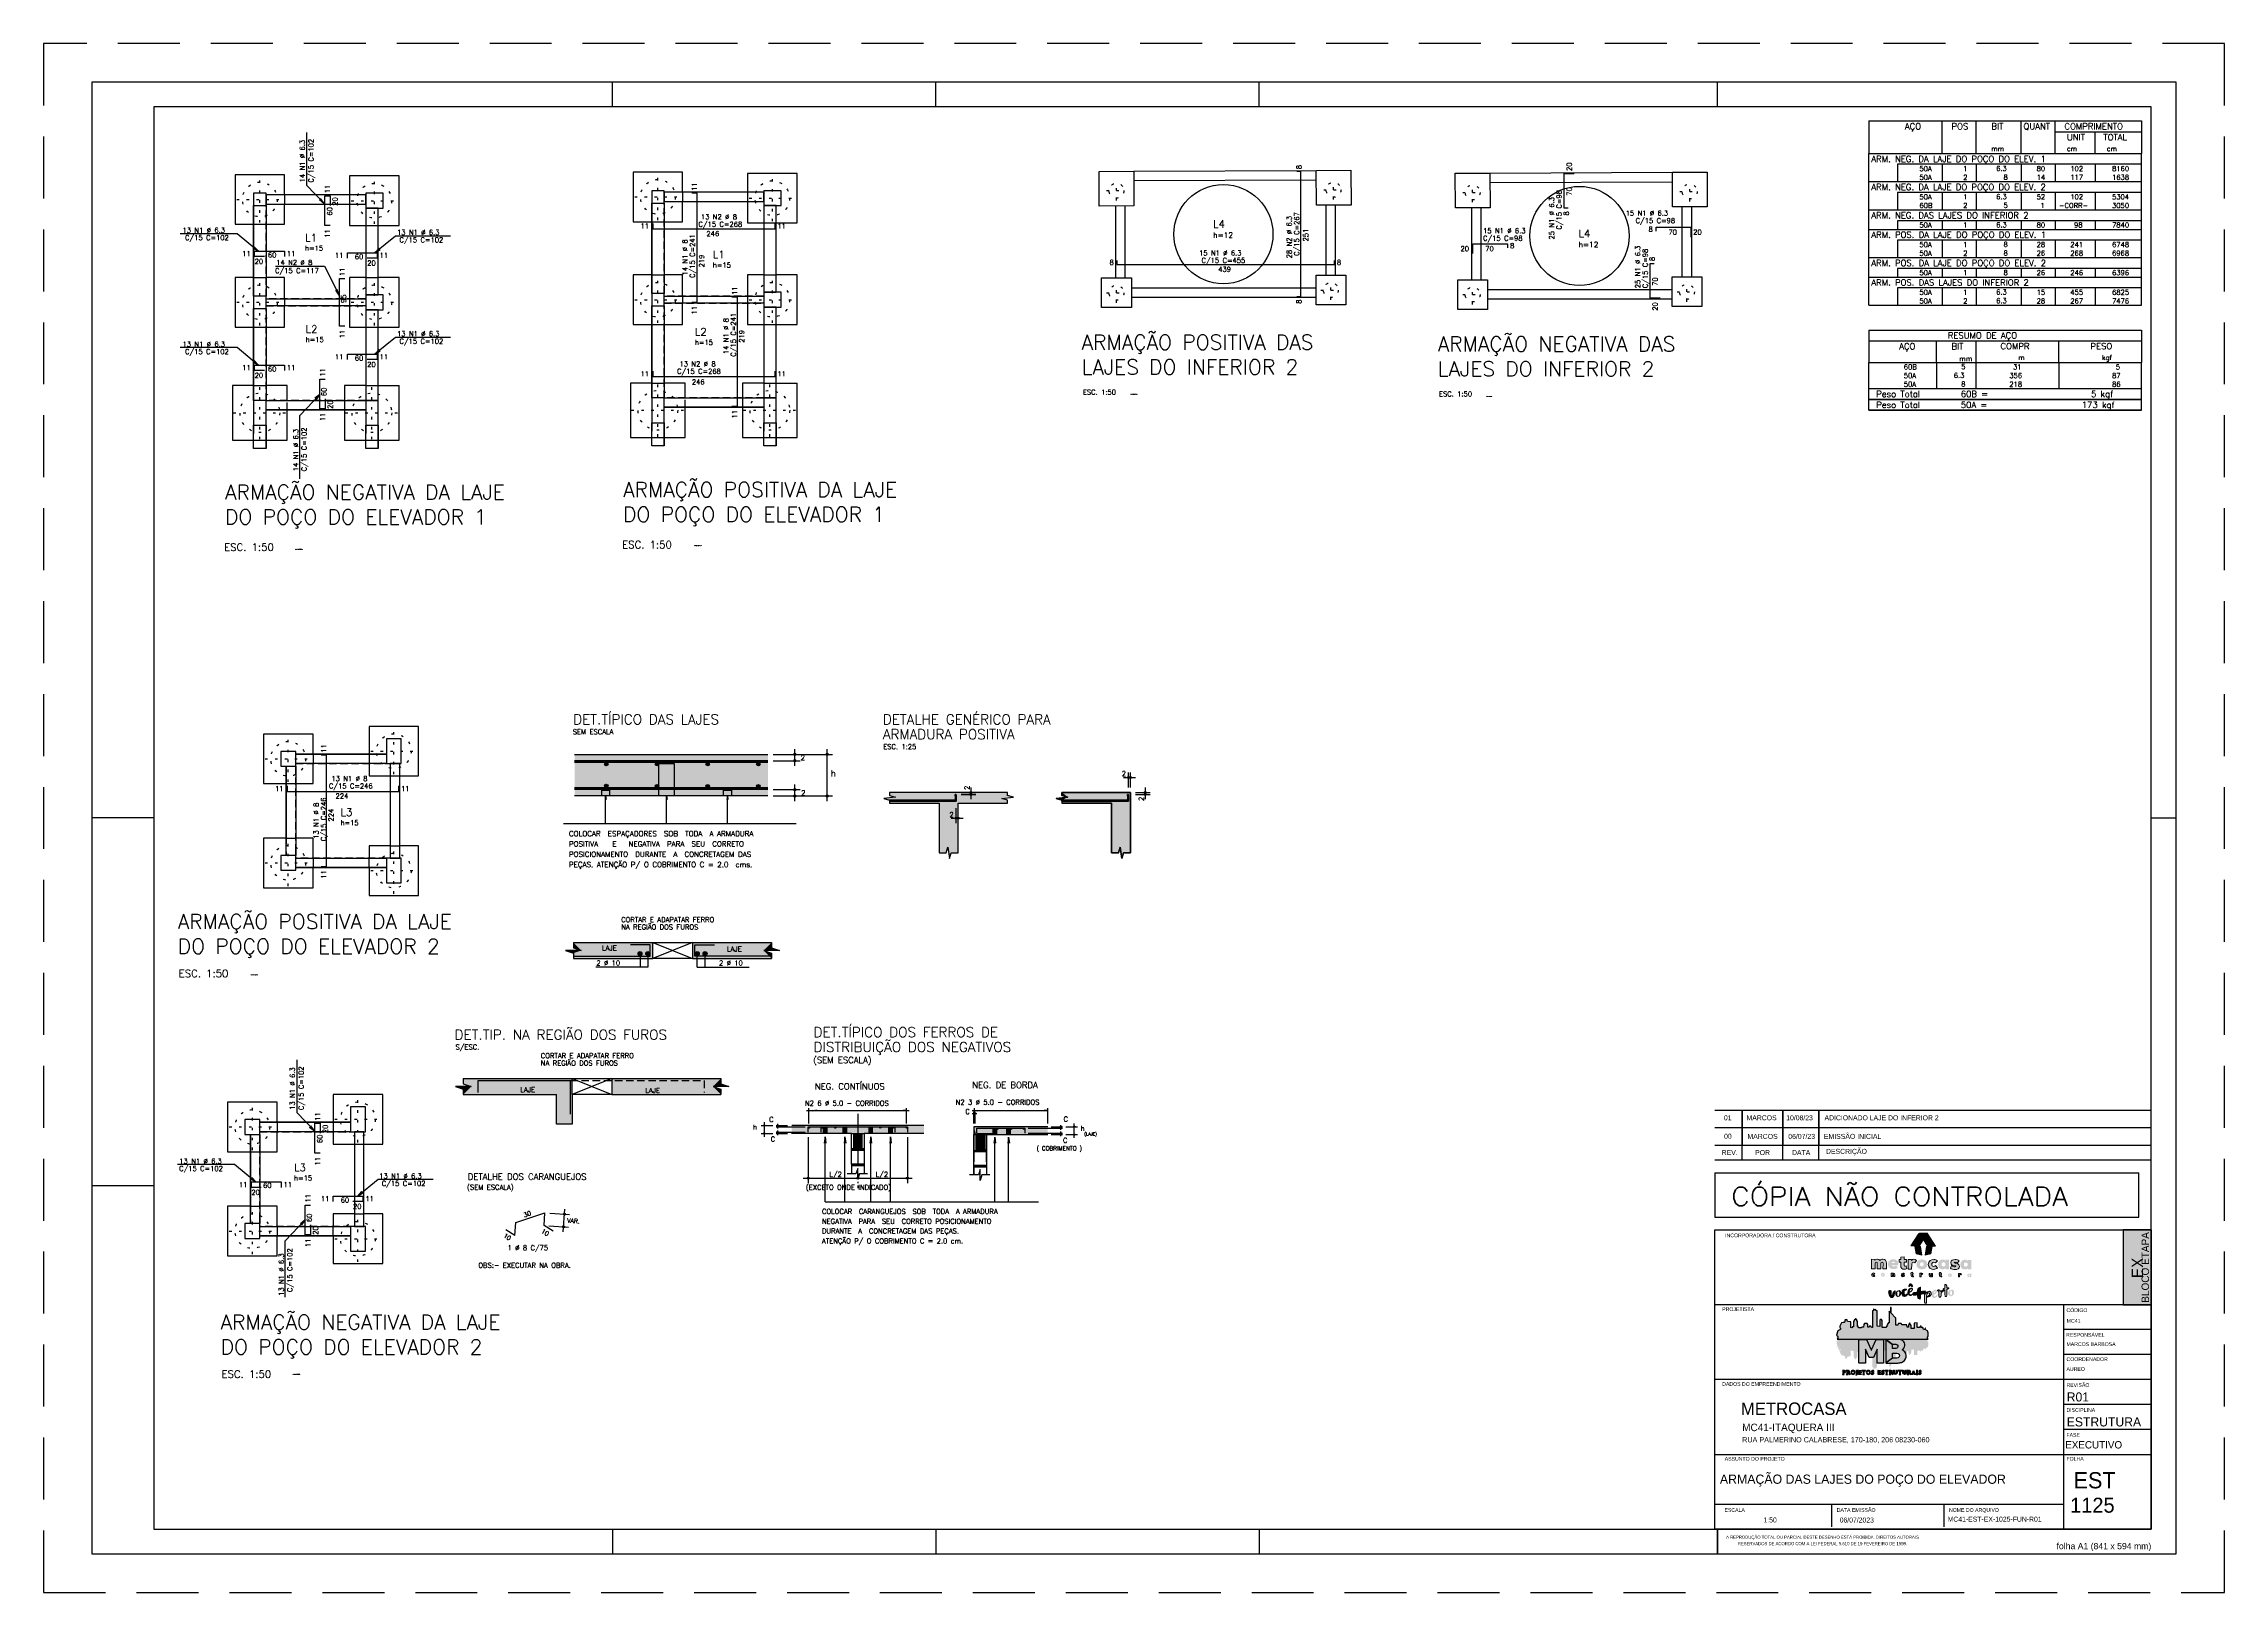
# Model space of a CAD drawing. Extents: x -2 to 86, y -1.2 to 61.3.
import ezdxf
from ezdxf.enums import TextEntityAlignment as Align

# ---------------------------------------------------------------- set-up
doc = ezdxf.new("R2010")
doc.units = 0
doc.header["$MEASUREMENT"] = 0
for name, pattern in [('CENTER', [2, 1.25, -0.25, 0.25, -0.25]), ('ESTILO_TQS_0001', [0.45, 0.3, -0.15]), ('ESTILO_TQS_0002', [0.4, 0.1, -0.3]), ('ESTILO_TQS_0004', [3.3, 2, -0.4, 0.05, -0.4, 0.05, -0.4]), ('HIDDEN', [0.375, 0.25, -0.125])]:
    doc.linetypes.add(name, pattern=pattern)
doc.layers.get('0').update_dxf_attribs({"linetype": 'CONTINUOUS'})
doc.layers.get('Defpoints').update_dxf_attribs({"linetype": 'CONTINUOUS'})
for name, color, linetype in [('_ARQUIVO', 7, 'CONTINUOUS'), ('ARQ-MAR', 2, 'CONTINUOUS'), ('ARQ_CAR', 7, 'CONTINUOUS'), ('ARQ_CAR-TXT', 7, 'CONTINUOUS'), ('ARQ_FOLHA', 7, 'CONTINUOUS'), ('ARQ_TXT-2', 2, 'CONTINUOUS'), ('ARQ_TXT-4', 4, 'CONTINUOUS'), ('ARQ_VISTA 0', 251, 'CONTINUOUS'), ('H7', 1, 'CONTINUOUS'), ('Layer 1', 7, 'CONTINUOUS'), ('PENA_01', 1, 'CONTINUOUS'), ('PENA_02', 2, 'CONTINUOUS'), ('PENA_03', 3, 'CONTINUOUS'), ('PENA_04', 4, 'CONTINUOUS'), ('PENA_05', 5, 'CONTINUOUS'), ('PENA_06', 6, 'CONTINUOUS'), ('PENA_10', 253, 'CONTINUOUS'), ('PSG-NV1-HTC-251', 251, 'CONTINUOUS'), ('PSG-NV2-FLH-SELO', 1, 'CONTINUOUS'), ('ver', 20, 'CONTINUOUS')]:
    doc.layers.add(name, color=color, linetype=linetype)
doc.styles.add('01-MILLEU', font='GOTHIC.TTF')
doc.styles.add('CARIMBO', font='romans.shx', dxfattribs={"height": 30})
doc.styles.add('R300', font='SIMPLEX.SHX', dxfattribs={"width": 1.1, "height": 5.5})
doc.styles.get("Standard").update_dxf_attribs({"font": 'ROMANS.SHX'})
doc.styles.add('TQS_ARIAL', font='arial.ttf')

# ---------------------------------------------------------------- blocks, each defined once
blk = doc.blocks.new('FOLHA A1 - 841 X 594')
at = {"layer": 'ARQ_FOLHA', "color": 1}
for p, q in [((-631, 584), (-631, 594)), ((-500.5, 584), (-500.5, 594)), ((-370, 584), (-370, 594)), ((-185, 584), (-185, 594)), ((-816, 297), (-841, 297)), ((-10, 297), (0, 297)), ((-816, 148.5), (-841, 148.5)), ((-631, 10), (-631, 0)), ((-500.5, 10), (-500.5, 0)), ((-370, 10), (-370, 0)), ((-185, 10), (-185, 0.5)), ((-185, 0.5), (-185, 10)), ((-185, 9.5), (-185, 0)), ((-185, 9.5), (-185, 0)), ((-185, 0), (-185, 9.5))]:
    blk.add_line(p, q, dxfattribs=at)
for points in [[(-841, 0), (0, 0), (0, 594), (-841, 594)], [(-816, 10), (-10, 10), (-10, 584), (-816, 584)]]:
    blk.add_lwpolyline(points, close=True, dxfattribs=at)
at = {"layer": 'Defpoints', "color": 8, "linetype": 'HIDDEN', "ltscale": 100}
blk.add_lwpolyline([(-860.5, 609.5), (-860.5, -15.5), (19.5, -15.5), (19.5, 609.5)], close=True, dxfattribs=at)
at = {"layer": 'ARQ_FOLHA', "insert": (-10, 4.42), "char_height": 2.5, "width": 84.157, "attachment_point": 3, "style": 'TQS_ARIAL'}
blk.add_mtext('\\pxt3;folha A1 (841 x 594 mm)', dxfattribs=at)
at = {"layer": 'PSG-NV1-HTC-251', "insert": (-185, 10), "char_height": 1.25, "width": 84.6052, "attachment_point": 1, "line_spacing_factor": 1.25, "style": 'CARIMBO'}
blk.add_mtext('\\pxqc;{\\fArial Narrow|b0|i0|c0|p34;\\PA REPRODUÇÃO TOTAL OU PARCIAL DESTE DESENHO ESTÁ PROIBIDA. DIREITOS AUTORAIS \\PRESERVADOS DE ACORDO COM A LEI FEDERAL 9.610 DE 19 FEVEREIRO DE 1998.}', dxfattribs=at)
blk = doc.blocks.new('*U23')
blk.add_blockref('FOLHA A1 - 841 X 594', (0, 0))
blk = doc.blocks.new('*U26')
at = {"layer": 'ARQ_CAR-TXT', "true_color": 0x58ba48}
h = blk.add_hatch(color=85, dxfattribs=at)
h.dxf.hatch_style = 1
h.paths.add_polyline_path([(-11.28, 0), (0, 0), (0, 30), (-11.28, 30)])
at = {"layer": 'ARQ_CAR', "color": 5}
blk.add_lwpolyline([(-11.28, 0), (0, 0), (0, 30), (-11.28, 30)], close=True, dxfattribs=at)
at = {"layer": 'ARQ_CAR-TXT', "color": 4, "style": '01-MILLEU'}
blk.add_text('EX', height=4.614, rotation=90, dxfattribs=at).set_placement((-3.26, 10.64))
at = {"layer": 'ARQ_TXT-2', "style": '01-MILLEU'}
blk.add_text('EXECUTIVO', height=2.95, dxfattribs=at).set_placement((-34.5, -57.63))
blk = doc.blocks.new('METROCASA')
at = {"layer": 'Layer 1', "true_color": 0xed1c24}
h = blk.add_hatch(color=240, dxfattribs=at)
h.dxf.hatch_style = 2
h.paths.add_polyline_path([(-1.29, 0.86), (-1.02, -0.59), (0.13, -0.85), (-0.13, 0.85)])
h.paths.add_polyline_path([(2.84, 0.94), (1.22, 3.51), (-0.37, 3.52), (1.27, 0.94)])
h.paths.add_polyline_path([(-2.08, 0.96), (-0.44, 0.95), (0.36, 2.19), (-0.45, 3.48)])
h.paths.add_polyline_path([(0.77, -0.85), (1.92, -0.6), (2.21, 0.84), (1.05, 0.84)])
at = {"layer": 'Layer 1', "true_color": 0x404041}
h = blk.add_hatch(color=250, dxfattribs=at)
h.dxf.hatch_style = 2
edge = h.paths.add_edge_path()
edge.add_spline(control_points=[(-3.66, -4.74), (-3.71, -4.74), (-3.72, -4.72), (-3.72, -4.71), (-3.72, -4.68), (-3.69, -4.68), (-3.66, -4.68), (-3.6, -4.68), (-3.52, -4.7), (-3.48, -4.72), (-3.48, -4.72), (-3.38, -4.57), (-3.38, -4.57), (-3.44, -4.52), (-3.54, -4.48), (-3.65, -4.48), (-3.81, -4.48), (-3.97, -4.54), (-3.97, -4.71), (-3.97, -4.87), (-3.81, -4.92), (-3.68, -4.93), (-3.63, -4.93), (-3.61, -4.94), (-3.61, -4.97), (-3.61, -4.99), (-3.63, -5), (-3.68, -5), (-3.73, -5), (-3.81, -4.99), (-3.92, -4.92), (-3.92, -4.92), (-4, -5.11), (-4, -5.11), (-3.92, -5.16), (-3.79, -5.2), (-3.67, -5.2), (-3.51, -5.2), (-3.36, -5.14), (-3.35, -4.97), (-3.35, -4.79), (-3.52, -4.75), (-3.66, -4.74)], knot_values=[0, 0, 0, 0, 1, 1, 1, 2, 2, 2, 3, 3, 3, 4, 4, 4, 5, 5, 5, 6, 6, 6, 7, 7, 7, 8, 8, 8, 9, 9, 9, 10, 10, 10, 11, 11, 11, 12, 12, 12, 13, 13, 13, 14, 14, 14, 14], degree=3, periodic=0)
edge = h.paths.add_edge_path()
edge.add_spline(control_points=[(-5.55, -4.47), (-5.62, -4.47), (-5.7, -4.5), (-5.76, -4.56), (-5.76, -4.56), (-5.77, -4.49), (-5.77, -4.49), (-5.77, -4.49), (-6, -4.49), (-6, -4.49), (-6, -4.49), (-6, -5.17), (-6, -5.17), (-6, -5.17), (-5.75, -5.17), (-5.75, -5.17), (-5.75, -5.17), (-5.75, -4.81), (-5.75, -4.81), (-5.75, -4.72), (-5.69, -4.68), (-5.63, -4.68), (-5.58, -4.68), (-5.54, -4.71), (-5.54, -4.79), (-5.54, -4.79), (-5.54, -5.17), (-5.54, -5.17), (-5.54, -5.17), (-5.29, -5.17), (-5.29, -5.17), (-5.29, -5.17), (-5.28, -4.79), (-5.28, -4.79), (-5.28, -4.55), (-5.4, -4.48), (-5.55, -4.47)], knot_values=[0, 0, 0, 0, 1, 1, 1, 2, 2, 2, 3, 3, 3, 4, 4, 4, 5, 5, 5, 6, 6, 6, 7, 7, 7, 8, 8, 8, 9, 9, 9, 10, 10, 10, 11, 11, 11, 12, 12, 12, 12], degree=3, periodic=0)
edge = h.paths.add_edge_path()
edge.add_spline(control_points=[(-7.69, -4.46), (-7.89, -4.46), (-8.08, -4.57), (-8.08, -4.82), (-8.08, -5.06), (-7.89, -5.17), (-7.69, -5.17), (-7.5, -5.18), (-7.3, -5.07), (-7.3, -4.82), (-7.3, -4.57), (-7.49, -4.47), (-7.69, -4.46)], knot_values=[0, 0, 0, 0, 1, 1, 1, 2, 2, 2, 3, 3, 3, 4, 4, 4, 4], degree=3, periodic=0)
edge = h.paths.add_edge_path()
edge.add_spline(control_points=[(-7.69, -4.97), (-7.78, -4.97), (-7.83, -4.9), (-7.83, -4.82), (-7.83, -4.74), (-7.78, -4.67), (-7.69, -4.67), (-7.6, -4.67), (-7.55, -4.74), (-7.55, -4.82), (-7.55, -4.9), (-7.61, -4.97), (-7.69, -4.97)], knot_values=[0, 0, 0, 0, 1, 1, 1, 2, 2, 2, 3, 3, 3, 4, 4, 4, 4], degree=3, periodic=0)
edge = h.paths.add_edge_path()
edge.add_spline(control_points=[(-9.57, -4.95), (-9.67, -4.95), (-9.72, -4.88), (-9.72, -4.81), (-9.72, -4.73), (-9.67, -4.66), (-9.57, -4.66), (-9.53, -4.66), (-9.49, -4.67), (-9.46, -4.71), (-9.46, -4.71), (-9.32, -4.56), (-9.32, -4.56), (-9.39, -4.49), (-9.49, -4.45), (-9.59, -4.45), (-9.78, -4.45), (-9.97, -4.56), (-9.97, -4.81), (-9.97, -5.06), (-9.78, -5.16), (-9.59, -5.16), (-9.48, -5.16), (-9.39, -5.12), (-9.3, -5.05), (-9.3, -5.05), (-9.45, -4.9), (-9.45, -4.9), (-9.48, -4.93), (-9.53, -4.95), (-9.57, -4.95)], knot_values=[0, 0, 0, 0, 1, 1, 1, 2, 2, 2, 3, 3, 3, 4, 4, 4, 5, 5, 5, 6, 6, 6, 7, 7, 7, 8, 8, 8, 9, 9, 9, 10, 10, 10, 10], degree=3, periodic=0)
edge = h.paths.add_edge_path()
edge.add_spline(control_points=[(-1.68, -5), (-1.72, -5), (-1.74, -4.98), (-1.74, -4.93), (-1.74, -4.93), (-1.74, -4.71), (-1.74, -4.71), (-1.74, -4.71), (-1.59, -4.71), (-1.59, -4.71), (-1.59, -4.71), (-1.59, -4.52), (-1.59, -4.52), (-1.59, -4.52), (-1.74, -4.52), (-1.74, -4.52), (-1.74, -4.52), (-1.74, -4.32), (-1.74, -4.32), (-1.74, -4.32), (-1.99, -4.34), (-1.99, -4.34), (-1.99, -4.34), (-1.99, -4.51), (-1.99, -4.51), (-1.99, -4.51), (-2.1, -4.51), (-2.1, -4.51), (-2.1, -4.51), (-2.1, -4.71), (-2.1, -4.71), (-2.1, -4.71), (-1.99, -4.71), (-1.99, -4.71), (-1.99, -4.71), (-1.99, -4.93), (-1.99, -4.93), (-2, -5.14), (-1.88, -5.21), (-1.74, -5.21), (-1.67, -5.21), (-1.61, -5.19), (-1.55, -5.16), (-1.55, -5.16), (-1.6, -4.97), (-1.6, -4.97), (-1.62, -4.99), (-1.65, -5), (-1.68, -5)], knot_values=[0, 0, 0, 0, 1, 1, 1, 2, 2, 2, 3, 3, 3, 4, 4, 4, 5, 5, 5, 6, 6, 6, 7, 7, 7, 8, 8, 8, 9, 9, 9, 10, 10, 10, 11, 11, 11, 12, 12, 12, 13, 13, 13, 14, 14, 14, 15, 15, 15, 16, 16, 16, 16], degree=3, periodic=0)
edge = h.paths.add_edge_path()
edge.add_spline(control_points=[(9.78, -4.57), (9.78, -4.57), (9.77, -4.65), (9.77, -4.65), (9.73, -4.59), (9.66, -4.56), (9.57, -4.56), (9.37, -4.56), (9.24, -4.71), (9.24, -4.91), (9.24, -5.11), (9.35, -5.25), (9.55, -5.26), (9.62, -5.27), (9.71, -5.24), (9.77, -5.18), (9.77, -5.18), (9.78, -5.25), (9.78, -5.25), (9.78, -5.25), (10.01, -5.25), (10.01, -5.25), (10.01, -5.25), (10.02, -4.57), (10.02, -4.57), (10.02, -4.57), (9.78, -4.57), (9.78, -4.57)], knot_values=[0, 0, 0, 0, 1, 1, 1, 2, 2, 2, 3, 3, 3, 4, 4, 4, 5, 5, 5, 6, 6, 6, 7, 7, 7, 8, 8, 8, 9, 9, 9, 9], degree=3, periodic=0)
edge = h.paths.add_edge_path()
edge.add_spline(control_points=[(9.62, -5.06), (9.55, -5.06), (9.49, -5), (9.49, -4.91), (9.49, -4.82), (9.55, -4.76), (9.62, -4.76), (9.71, -4.76), (9.76, -4.82), (9.76, -4.91), (9.76, -4.99), (9.71, -5.06), (9.62, -5.06)], knot_values=[0, 0, 0, 0, 1, 1, 1, 2, 2, 2, 3, 3, 3, 4, 4, 4, 4], degree=3, periodic=0)
edge = h.paths.add_edge_path()
edge.add_spline(control_points=[(7.69, -4.64), (7.69, -4.64), (7.68, -4.56), (7.68, -4.56), (7.68, -4.56), (7.45, -4.56), (7.45, -4.56), (7.45, -4.56), (7.45, -5.24), (7.45, -5.24), (7.45, -5.24), (7.7, -5.24), (7.7, -5.24), (7.7, -5.24), (7.7, -4.89), (7.7, -4.89), (7.7, -4.8), (7.76, -4.76), (7.82, -4.76), (7.86, -4.76), (7.89, -4.77), (7.93, -4.8), (7.93, -4.8), (8.04, -4.62), (8.04, -4.62), (7.99, -4.57), (7.93, -4.55), (7.86, -4.55), (7.79, -4.55), (7.73, -4.57), (7.69, -4.64)], knot_values=[0, 0, 0, 0, 1, 1, 1, 2, 2, 2, 3, 3, 3, 4, 4, 4, 5, 5, 5, 6, 6, 6, 7, 7, 7, 8, 8, 8, 9, 9, 9, 10, 10, 10, 10], degree=3, periodic=0)
edge = h.paths.add_edge_path()
edge.add_spline(control_points=[(5.76, -4.54), (5.56, -4.54), (5.37, -4.64), (5.37, -4.89), (5.37, -5.14), (5.56, -5.24), (5.75, -5.25), (5.95, -5.25), (6.14, -5.14), (6.14, -4.89), (6.15, -4.65), (5.96, -4.54), (5.76, -4.54)], knot_values=[0, 0, 0, 0, 1, 1, 1, 2, 2, 2, 3, 3, 3, 4, 4, 4, 4], degree=3, periodic=0)
edge = h.paths.add_edge_path()
edge.add_spline(control_points=[(5.76, -5.04), (5.67, -5.04), (5.62, -4.97), (5.62, -4.89), (5.62, -4.81), (5.67, -4.74), (5.76, -4.74), (5.85, -4.74), (5.9, -4.81), (5.9, -4.89), (5.9, -4.97), (5.84, -5.04), (5.76, -5.04)], knot_values=[0, 0, 0, 0, 1, 1, 1, 2, 2, 2, 3, 3, 3, 4, 4, 4, 4], degree=3, periodic=0)
edge = h.paths.add_edge_path()
edge.add_spline(control_points=[(4, -5.03), (3.96, -5.03), (3.94, -5.01), (3.93, -4.96), (3.93, -4.96), (3.94, -4.74), (3.94, -4.74), (3.94, -4.74), (4.09, -4.74), (4.09, -4.74), (4.09, -4.74), (4.09, -4.55), (4.09, -4.55), (4.09, -4.55), (3.94, -4.55), (3.94, -4.55), (3.94, -4.55), (3.94, -4.35), (3.94, -4.35), (3.94, -4.35), (3.69, -4.38), (3.69, -4.38), (3.69, -4.38), (3.69, -4.54), (3.69, -4.54), (3.69, -4.54), (3.58, -4.54), (3.58, -4.54), (3.58, -4.54), (3.58, -4.74), (3.58, -4.74), (3.58, -4.74), (3.69, -4.74), (3.69, -4.74), (3.69, -4.74), (3.68, -4.96), (3.68, -4.96), (3.68, -5.17), (3.8, -5.24), (3.93, -5.24), (4, -5.24), (4.07, -5.22), (4.13, -5.19), (4.13, -5.19), (4.08, -5), (4.08, -5), (4.05, -5.02), (4.03, -5.03), (4, -5.03)], knot_values=[0, 0, 0, 0, 1, 1, 1, 2, 2, 2, 3, 3, 3, 4, 4, 4, 5, 5, 5, 6, 6, 6, 7, 7, 7, 8, 8, 8, 9, 9, 9, 10, 10, 10, 11, 11, 11, 12, 12, 12, 13, 13, 13, 14, 14, 14, 15, 15, 15, 16, 16, 16, 16], degree=3, periodic=0)
edge = h.paths.add_edge_path()
edge.add_spline(control_points=[(2.03, -4.89), (2.03, -4.98), (1.97, -5.02), (1.91, -5.02), (1.87, -5.02), (1.82, -4.99), (1.82, -4.9), (1.82, -4.9), (1.82, -4.53), (1.82, -4.53), (1.82, -4.53), (1.57, -4.53), (1.57, -4.53), (1.57, -4.53), (1.57, -4.9), (1.57, -4.9), (1.57, -5.15), (1.69, -5.22), (1.83, -5.22), (1.9, -5.23), (1.99, -5.2), (2.05, -5.14), (2.05, -5.14), (2.06, -5.21), (2.06, -5.21), (2.06, -5.21), (2.28, -5.21), (2.28, -5.21), (2.28, -5.21), (2.28, -4.53), (2.28, -4.53), (2.28, -4.53), (2.03, -4.53), (2.03, -4.53), (2.03, -4.53), (2.03, -4.89), (2.03, -4.89)], knot_values=[0, 0, 0, 0, 1, 1, 1, 2, 2, 2, 3, 3, 3, 4, 4, 4, 5, 5, 5, 6, 6, 6, 7, 7, 7, 8, 8, 8, 9, 9, 9, 10, 10, 10, 11, 11, 11, 12, 12, 12, 12], degree=3, periodic=0)
edge = h.paths.add_edge_path()
edge.add_spline(control_points=[(-0.02, -4.59), (-0.02, -4.59), (-0.04, -4.52), (-0.04, -4.52), (-0.04, -4.52), (-0.26, -4.52), (-0.26, -4.52), (-0.26, -4.52), (-0.27, -5.2), (-0.27, -5.2), (-0.27, -5.2), (-0.02, -5.2), (-0.02, -5.2), (-0.02, -5.2), (-0.01, -4.85), (-0.01, -4.85), (-0.01, -4.76), (0.04, -4.72), (0.1, -4.72), (0.15, -4.72), (0.18, -4.73), (0.22, -4.76), (0.22, -4.76), (0.32, -4.58), (0.32, -4.58), (0.28, -4.53), (0.21, -4.51), (0.14, -4.5), (0.08, -4.5), (0.01, -4.53), (-0.02, -4.59)], knot_values=[0, 0, 0, 0, 1, 1, 1, 2, 2, 2, 3, 3, 3, 4, 4, 4, 5, 5, 5, 6, 6, 6, 7, 7, 7, 8, 8, 8, 9, 9, 9, 10, 10, 10, 10], degree=3, periodic=0)
at = {"layer": 'Layer 1', "true_color": 0xed1c24}
h = blk.add_hatch(color=240, dxfattribs=at)
h.dxf.hatch_style = 2
edge = h.paths.add_edge_path()
edge.add_spline(control_points=[(-1.94, -1.96), (-1.94, -1.96), (-1.98, -1.76), (-1.98, -1.76), (-1.98, -1.76), (-2.62, -1.75), (-2.62, -1.75), (-2.62, -1.75), (-2.63, -3.66), (-2.63, -3.66), (-2.63, -3.66), (-1.92, -3.66), (-1.92, -3.66), (-1.92, -3.66), (-1.91, -2.67), (-1.91, -2.67), (-1.91, -2.42), (-1.76, -2.31), (-1.58, -2.31), (-1.46, -2.31), (-1.38, -2.34), (-1.26, -2.43), (-1.26, -2.43), (-0.98, -1.92), (-0.98, -1.92), (-1.1, -1.79), (-1.28, -1.71), (-1.48, -1.71), (-1.66, -1.71), (-1.84, -1.79), (-1.94, -1.96)], knot_values=[0, 0, 0, 0, 1, 1, 1, 2, 2, 2, 3, 3, 3, 4, 4, 4, 5, 5, 5, 6, 6, 6, 7, 7, 7, 8, 8, 8, 9, 9, 9, 10, 10, 10, 10], degree=3, periodic=0)
edge = h.paths.add_edge_path()
edge.add_spline(control_points=[(-5.6, -1.69), (-6.11, -1.69), (-6.66, -1.99), (-6.66, -2.69), (-6.67, -3.38), (-6.16, -3.68), (-5.56, -3.68), (-5.23, -3.68), (-4.92, -3.58), (-4.69, -3.37), (-4.69, -3.37), (-5.04, -2.98), (-5.04, -2.98), (-5.16, -3.07), (-5.32, -3.13), (-5.53, -3.13), (-5.68, -3.13), (-5.9, -3.06), (-5.95, -2.89), (-5.95, -2.89), (-4.62, -2.89), (-4.62, -2.89), (-4.45, -2.14), (-4.92, -1.69), (-5.6, -1.69)], knot_values=[0, 0, 0, 0, 1, 1, 1, 2, 2, 2, 3, 3, 3, 4, 4, 4, 5, 5, 5, 6, 6, 6, 7, 7, 7, 8, 8, 8, 8], degree=3, periodic=0)
edge = h.paths.add_edge_path()
edge.add_spline(control_points=[(-5.94, -2.43), (-5.89, -2.12), (-5.27, -2.13), (-5.25, -2.43), (-5.25, -2.43), (-5.94, -2.43), (-5.94, -2.43)], knot_values=[0, 0, 0, 0, 1, 1, 1, 2, 2, 2, 2], degree=3, periodic=0)
edge = h.paths.add_edge_path()
edge.add_spline(control_points=[(4.86, -2), (4.76, -1.84), (4.58, -1.75), (4.31, -1.75), (3.75, -1.74), (3.38, -2.17), (3.38, -2.74), (3.37, -3.29), (3.68, -3.69), (4.24, -3.73), (4.45, -3.74), (4.71, -3.67), (4.87, -3.49), (4.87, -3.49), (4.9, -3.7), (4.9, -3.7), (4.9, -3.7), (5.56, -3.7), (5.56, -3.7), (5.56, -3.7), (5.57, -1.8), (5.57, -1.8), (5.57, -1.8), (4.9, -1.79), (4.9, -1.79), (4.9, -1.79), (4.86, -2), (4.86, -2)], knot_values=[0, 0, 0, 0, 1, 1, 1, 2, 2, 2, 3, 3, 3, 4, 4, 4, 5, 5, 5, 6, 6, 6, 7, 7, 7, 8, 8, 8, 9, 9, 9, 9], degree=3, periodic=0)
edge = h.paths.add_edge_path()
edge.add_spline(control_points=[(4.46, -3.16), (4.25, -3.16), (4.08, -3.01), (4.08, -2.74), (4.08, -2.47), (4.25, -2.32), (4.47, -2.32), (4.72, -2.32), (4.86, -2.49), (4.86, -2.74), (4.86, -2.97), (4.7, -3.16), (4.46, -3.16)], knot_values=[0, 0, 0, 0, 1, 1, 1, 2, 2, 2, 3, 3, 3, 4, 4, 4, 4], degree=3, periodic=0)
edge = h.paths.add_edge_path()
edge.add_spline(control_points=[(-7.68, -1.68), (-7.94, -1.68), (-8.15, -1.76), (-8.31, -1.95), (-8.4, -1.77), (-8.59, -1.69), (-8.78, -1.68), (-8.98, -1.68), (-9.19, -1.76), (-9.31, -1.92), (-9.31, -1.92), (-9.36, -1.72), (-9.36, -1.72), (-9.36, -1.72), (-9.95, -1.71), (-9.95, -1.71), (-9.95, -1.71), (-9.96, -3.62), (-9.96, -3.62), (-9.96, -3.62), (-9.26, -3.62), (-9.26, -3.62), (-9.26, -3.62), (-9.25, -2.58), (-9.25, -2.58), (-9.25, -2.37), (-9.12, -2.27), (-9, -2.27), (-8.87, -2.27), (-8.8, -2.35), (-8.8, -2.57), (-8.8, -2.57), (-8.81, -3.62), (-8.81, -3.62), (-8.81, -3.62), (-8.11, -3.63), (-8.11, -3.63), (-8.11, -3.63), (-8.1, -2.58), (-8.1, -2.58), (-8.1, -2.37), (-7.98, -2.29), (-7.86, -2.29), (-7.75, -2.29), (-7.66, -2.37), (-7.66, -2.57), (-7.66, -2.57), (-7.67, -3.63), (-7.67, -3.63), (-7.67, -3.63), (-6.96, -3.63), (-6.96, -3.63), (-6.96, -3.63), (-6.95, -2.57), (-6.95, -2.57), (-6.95, -1.94), (-7.26, -1.68), (-7.68, -1.68)], knot_values=[0, 0, 0, 0, 1, 1, 1, 2, 2, 2, 3, 3, 3, 4, 4, 4, 5, 5, 5, 6, 6, 6, 7, 7, 7, 8, 8, 8, 9, 9, 9, 10, 10, 10, 11, 11, 11, 12, 12, 12, 13, 13, 13, 14, 14, 14, 15, 15, 15, 16, 16, 16, 17, 17, 17, 18, 18, 18, 19, 19, 19, 19], degree=3, periodic=0)
edge = h.paths.add_edge_path()
edge.add_spline(control_points=[(-3.23, -3.11), (-3.34, -3.11), (-3.41, -3.06), (-3.42, -2.93), (-3.42, -2.93), (-3.41, -2.3), (-3.41, -2.3), (-3.41, -2.3), (-2.98, -2.3), (-2.98, -2.3), (-2.98, -2.3), (-2.98, -1.76), (-2.98, -1.76), (-2.98, -1.76), (-3.41, -1.76), (-3.41, -1.76), (-3.41, -1.76), (-3.4, -1.21), (-3.4, -1.21), (-3.4, -1.21), (-4.11, -1.28), (-4.11, -1.28), (-4.11, -1.28), (-4.11, -1.76), (-4.11, -1.76), (-4.11, -1.76), (-4.42, -1.75), (-4.42, -1.75), (-4.42, -1.75), (-4.42, -2.3), (-4.42, -2.3), (-4.42, -2.3), (-4.11, -2.3), (-4.11, -2.3), (-4.11, -2.3), (-4.12, -2.92), (-4.12, -2.92), (-4.13, -3.52), (-3.79, -3.69), (-3.42, -3.7), (-3.22, -3.7), (-3.03, -3.66), (-2.87, -3.57), (-2.87, -3.57), (-3.02, -3.05), (-3.02, -3.05), (-3.08, -3.09), (-3.16, -3.11), (-3.23, -3.11)], knot_values=[0, 0, 0, 0, 1, 1, 1, 2, 2, 2, 3, 3, 3, 4, 4, 4, 5, 5, 5, 6, 6, 6, 7, 7, 7, 8, 8, 8, 9, 9, 9, 10, 10, 10, 11, 11, 11, 12, 12, 12, 13, 13, 13, 14, 14, 14, 15, 15, 15, 16, 16, 16, 16], degree=3, periodic=0)
edge = h.paths.add_edge_path()
edge.add_spline(control_points=[(2.53, -3.13), (2.26, -3.13), (2.12, -2.94), (2.12, -2.74), (2.12, -2.5), (2.27, -2.3), (2.54, -2.3), (2.66, -2.3), (2.77, -2.35), (2.86, -2.44), (2.86, -2.44), (3.24, -2.04), (3.24, -2.04), (3.04, -1.84), (2.77, -1.74), (2.5, -1.74), (1.96, -1.73), (1.43, -2.04), (1.42, -2.73), (1.42, -3.44), (1.94, -3.72), (2.5, -3.72), (2.78, -3.72), (3.06, -3.6), (3.28, -3.4), (3.28, -3.4), (2.88, -2.98), (2.88, -2.98), (2.79, -3.08), (2.66, -3.13), (2.53, -3.13)], knot_values=[0, 0, 0, 0, 1, 1, 1, 2, 2, 2, 3, 3, 3, 4, 4, 4, 5, 5, 5, 6, 6, 6, 7, 7, 7, 8, 8, 8, 9, 9, 9, 10, 10, 10, 10], degree=3, periodic=0)
edge = h.paths.add_edge_path()
edge.add_spline(control_points=[(9.37, -1.82), (9.37, -1.82), (9.33, -2.02), (9.33, -2.02), (9.23, -1.87), (9.04, -1.77), (8.77, -1.77), (8.22, -1.77), (7.85, -2.2), (7.84, -2.76), (7.84, -3.31), (8.15, -3.71), (8.71, -3.75), (8.92, -3.76), (9.17, -3.7), (9.34, -3.51), (9.34, -3.51), (9.37, -3.72), (9.37, -3.72), (9.37, -3.72), (10.02, -3.72), (10.02, -3.72), (10.02, -3.72), (10.03, -1.82), (10.03, -1.82), (10.03, -1.82), (9.37, -1.82), (9.37, -1.82)], knot_values=[0, 0, 0, 0, 1, 1, 1, 2, 2, 2, 3, 3, 3, 4, 4, 4, 5, 5, 5, 6, 6, 6, 7, 7, 7, 8, 8, 8, 9, 9, 9, 9], degree=3, periodic=0)
edge = h.paths.add_edge_path()
edge.add_spline(control_points=[(8.93, -3.18), (8.71, -3.18), (8.55, -3.03), (8.55, -2.76), (8.55, -2.5), (8.72, -2.34), (8.93, -2.35), (9.18, -2.35), (9.32, -2.51), (9.32, -2.77), (9.32, -2.99), (9.17, -3.18), (8.93, -3.18)], knot_values=[0, 0, 0, 0, 1, 1, 1, 2, 2, 2, 3, 3, 3, 4, 4, 4, 4], degree=3, periodic=0)
edge = h.paths.add_edge_path()
edge.add_spline(control_points=[(6.78, -2.48), (6.66, -2.48), (6.63, -2.42), (6.63, -2.39), (6.63, -2.32), (6.7, -2.29), (6.8, -2.3), (6.96, -2.29), (7.18, -2.35), (7.28, -2.41), (7.28, -2.41), (7.58, -1.99), (7.58, -1.99), (7.4, -1.85), (7.12, -1.76), (6.81, -1.76), (6.36, -1.75), (5.93, -1.92), (5.93, -2.38), (5.92, -2.84), (6.37, -2.99), (6.74, -3), (6.88, -3.02), (6.94, -3.05), (6.94, -3.11), (6.94, -3.17), (6.87, -3.2), (6.75, -3.2), (6.59, -3.19), (6.36, -3.18), (6.07, -2.98), (6.07, -2.98), (5.84, -3.5), (5.84, -3.5), (6.05, -3.66), (6.43, -3.75), (6.76, -3.76), (7.22, -3.76), (7.65, -3.58), (7.65, -3.11), (7.65, -2.61), (7.17, -2.49), (6.78, -2.48)], knot_values=[0, 0, 0, 0, 1, 1, 1, 2, 2, 2, 3, 3, 3, 4, 4, 4, 5, 5, 5, 6, 6, 6, 7, 7, 7, 8, 8, 8, 9, 9, 9, 10, 10, 10, 11, 11, 11, 12, 12, 12, 13, 13, 13, 14, 14, 14, 14], degree=3, periodic=0)
edge = h.paths.add_edge_path()
edge.add_spline(control_points=[(0.13, -1.72), (-0.42, -1.72), (-0.95, -2.01), (-0.96, -2.72), (-0.96, -3.41), (-0.42, -3.71), (0.12, -3.72), (0.66, -3.72), (1.21, -3.42), (1.22, -2.73), (1.22, -2.03), (0.7, -1.73), (0.13, -1.72)], knot_values=[0, 0, 0, 0, 1, 1, 1, 2, 2, 2, 3, 3, 3, 4, 4, 4, 4], degree=3, periodic=0)
edge = h.paths.add_edge_path()
edge.add_spline(control_points=[(0.13, -3.13), (-0.12, -3.13), (-0.27, -2.94), (-0.26, -2.72), (-0.26, -2.5), (-0.12, -2.3), (0.13, -2.31), (0.38, -2.31), (0.52, -2.5), (0.52, -2.72), (0.52, -2.96), (0.37, -3.14), (0.13, -3.13)], knot_values=[0, 0, 0, 0, 1, 1, 1, 2, 2, 2, 3, 3, 3, 4, 4, 4, 4], degree=3, periodic=0)
at = {"layer": 'Layer 1', "true_color": 0x404041}
h = blk.add_hatch(color=250, dxfattribs=at)
h.dxf.hatch_style = 2
edge = h.paths.add_edge_path()
edge.add_spline(control_points=[(-2.43, -7.17), (-2.4, -7.16), (-2.38, -7.15), (-2.36, -7.14), (-2.33, -7.13), (-2.31, -7.11), (-2.3, -7.09), (-2.28, -7.07), (-2.26, -7.04), (-2.24, -7.01), (-2.22, -6.98), (-2.2, -6.95), (-2.17, -6.92), (-2.15, -6.93), (-2.11, -6.95), (-2.08, -6.98), (-2.05, -7.01), (-2.01, -7.04), (-1.98, -7.06), (-1.94, -7.09), (-1.9, -7.11), (-1.87, -7.13), (-1.84, -7.14), (-1.81, -7.14), (-1.78, -7.12), (-1.75, -7.1), (-1.75, -7.07), (-1.76, -7.02), (-1.78, -6.98), (-1.8, -6.94), (-1.84, -6.89), (-1.87, -6.84), (-1.91, -6.8), (-1.96, -6.76), (-2, -6.72), (-2.04, -6.69), (-2.07, -6.68), (-2.11, -6.66), (-2.15, -6.65), (-2.18, -6.64), (-2.21, -6.64), (-2.24, -6.64), (-2.26, -6.65), (-2.29, -6.66), (-2.31, -6.68), (-2.33, -6.71), (-2.35, -6.73), (-2.36, -6.77), (-2.38, -6.82), (-2.4, -6.84), (-2.41, -6.87), (-2.43, -6.91), (-2.44, -6.95), (-2.46, -6.99), (-2.47, -7.03), (-2.48, -7.07), (-2.48, -7.11), (-2.48, -7.14), (-2.47, -7.16), (-2.46, -7.18), (-2.43, -7.17)], knot_values=[0, 0, 0, 0, 1, 1, 1, 2, 2, 2, 3, 3, 3, 4, 4, 4, 5, 5, 5, 6, 6, 6, 7, 7, 7, 8, 8, 8, 9, 9, 9, 10, 10, 10, 11, 11, 11, 12, 12, 12, 13, 13, 13, 14, 14, 14, 15, 15, 15, 16, 16, 16, 17, 17, 17, 18, 18, 18, 19, 19, 19, 20, 20, 20, 20], degree=3, periodic=0)
edge = h.paths.add_edge_path()
edge.add_spline(control_points=[(-5.26, -8.04), (-5.28, -8.03), (-5.33, -8.05), (-5.4, -8.1), (-5.49, -8.17), (-5.55, -8.25), (-5.6, -8.35), (-5.65, -8.45), (-5.69, -8.55), (-5.71, -8.65), (-5.74, -8.76), (-5.76, -8.85), (-5.77, -8.93), (-5.78, -9.02), (-5.8, -9.07), (-5.81, -9.1), (-5.83, -9.13), (-5.85, -9.12), (-5.88, -9.08), (-5.91, -9.04), (-5.94, -8.98), (-5.97, -8.89), (-6, -8.8), (-6.02, -8.7), (-6.04, -8.57), (-6.05, -8.44), (-6.05, -8.3), (-6.03, -8.14), (-6.03, -8.11), (-6.04, -8.08), (-6.06, -8.06), (-6.09, -8.03), (-6.12, -8.01), (-6.16, -8), (-6.2, -7.98), (-6.25, -7.98), (-6.3, -7.98), (-6.35, -7.99), (-6.4, -8), (-6.45, -8.03), (-6.48, -8.05), (-6.5, -8.08), (-6.52, -8.13), (-6.53, -8.18), (-6.53, -8.24), (-6.53, -8.31), (-6.53, -8.38), (-6.52, -8.45), (-6.5, -8.52), (-6.49, -8.6), (-6.47, -8.67), (-6.45, -8.74), (-6.43, -8.81), (-6.41, -8.87), (-6.39, -8.93), (-6.36, -8.98), (-6.34, -9.03), (-6.32, -9.05), (-6.29, -9.1), (-6.26, -9.14), (-6.23, -9.18), (-6.19, -9.23), (-6.16, -9.27), (-6.11, -9.3), (-6.07, -9.34), (-6.02, -9.36), (-5.96, -9.37), (-5.9, -9.38), (-5.83, -9.38), (-5.75, -9.35), (-5.71, -9.34), (-5.67, -9.31), (-5.63, -9.25), (-5.58, -9.19), (-5.54, -9.12), (-5.51, -9.05), (-5.47, -8.98), (-5.44, -8.9), (-5.41, -8.82), (-5.38, -8.74), (-5.36, -8.67), (-5.34, -8.61), (-5.32, -8.53), (-5.29, -8.44), (-5.27, -8.36), (-5.25, -8.27), (-5.23, -8.2), (-5.23, -8.15), (-5.22, -8.09), (-5.23, -8.06), (-5.26, -8.04)], knot_values=[0, 0, 0, 0, 1, 1, 1, 2, 2, 2, 3, 3, 3, 4, 4, 4, 5, 5, 5, 6, 6, 6, 7, 7, 7, 8, 8, 8, 9, 9, 9, 10, 10, 10, 11, 11, 11, 12, 12, 12, 13, 13, 13, 14, 14, 14, 15, 15, 15, 16, 16, 16, 17, 17, 17, 18, 18, 18, 19, 19, 19, 20, 20, 20, 21, 21, 21, 22, 22, 22, 23, 23, 23, 24, 24, 24, 25, 25, 25, 26, 26, 26, 27, 27, 27, 28, 28, 28, 29, 29, 29, 30, 30, 30, 30], degree=3, periodic=0)
edge = h.paths.add_edge_path()
edge.add_spline(control_points=[(-1.57, -8.39), (-1.57, -8.35), (-1.58, -8.33), (-1.6, -8.33), (-1.62, -8.34), (-1.64, -8.36), (-1.66, -8.39), (-1.68, -8.43), (-1.71, -8.47), (-1.75, -8.52), (-1.78, -8.56), (-1.82, -8.61), (-1.87, -8.65), (-1.92, -8.7), (-1.99, -8.73), (-2.07, -8.75), (-2.11, -8.76), (-2.14, -8.76), (-2.17, -8.75), (-2.19, -8.74), (-2.22, -8.73), (-2.24, -8.72), (-2.26, -8.7), (-2.27, -8.68), (-2.28, -8.66), (-2.3, -8.64), (-2.31, -8.61), (-2.31, -8.59), (-2.33, -8.53), (-2.34, -8.45), (-2.33, -8.37), (-2.27, -8.37), (-2.2, -8.36), (-2.14, -8.33), (-2.08, -8.31), (-2.02, -8.28), (-1.96, -8.23), (-1.89, -8.19), (-1.83, -8.12), (-1.77, -8.03), (-1.71, -7.95), (-1.68, -7.87), (-1.66, -7.8), (-1.65, -7.72), (-1.65, -7.65), (-1.67, -7.59), (-1.69, -7.53), (-1.72, -7.48), (-1.77, -7.45), (-1.81, -7.41), (-1.87, -7.39), (-1.93, -7.39), (-2, -7.4), (-2.06, -7.41), (-2.13, -7.43), (-2.2, -7.44), (-2.26, -7.47), (-2.32, -7.5), (-2.38, -7.53), (-2.44, -7.57), (-2.49, -7.62), (-2.54, -7.67), (-2.58, -7.72), (-2.62, -7.78), (-2.66, -7.87), (-2.7, -7.94), (-2.72, -8.02), (-2.74, -8.1), (-2.75, -8.16), (-2.76, -8.22), (-2.77, -8.29), (-2.77, -8.36), (-2.76, -8.42), (-2.75, -8.52), (-2.72, -8.62), (-2.68, -8.71), (-2.65, -8.78), (-2.6, -8.86), (-2.54, -8.92), (-2.47, -8.99), (-2.39, -9.03), (-2.28, -9.05), (-2.17, -9.07), (-2.07, -9.07), (-1.98, -9.04), (-1.9, -9.01), (-1.83, -8.97), (-1.78, -8.91), (-1.72, -8.86), (-1.68, -8.8), (-1.64, -8.73), (-1.61, -8.66), (-1.59, -8.6), (-1.58, -8.54), (-1.57, -8.48), (-1.56, -8.43), (-1.57, -8.39)], knot_values=[0, 0, 0, 0, 1, 1, 1, 2, 2, 2, 3, 3, 3, 4, 4, 4, 5, 5, 5, 6, 6, 6, 7, 7, 7, 8, 8, 8, 9, 9, 9, 10, 10, 10, 11, 11, 11, 12, 12, 12, 13, 13, 13, 14, 14, 14, 15, 15, 15, 16, 16, 16, 17, 17, 17, 18, 18, 18, 19, 19, 19, 20, 20, 20, 21, 21, 21, 22, 22, 22, 23, 23, 23, 24, 24, 24, 25, 25, 25, 26, 26, 26, 27, 27, 27, 28, 28, 28, 29, 29, 29, 30, 30, 30, 31, 31, 31, 32, 32, 32, 32], degree=3, periodic=0)
edge = h.paths.add_edge_path()
edge.add_spline(control_points=[(-2.31, -8.07), (-2.31, -8.04), (-2.3, -8.01), (-2.29, -7.98), (-2.27, -7.95), (-2.25, -7.9), (-2.23, -7.85), (-2.2, -7.81), (-2.17, -7.77), (-2.14, -7.75), (-2.1, -7.72), (-2.07, -7.7), (-2.03, -7.69), (-1.99, -7.67), (-1.95, -7.66), (-1.91, -7.65), (-1.9, -7.67), (-1.91, -7.7), (-1.91, -7.72), (-1.92, -7.75), (-1.93, -7.78), (-1.94, -7.81), (-1.95, -7.85), (-1.97, -7.89), (-2.01, -7.94), (-2.04, -7.99), (-2.07, -8.02), (-2.11, -8.05), (-2.15, -8.07), (-2.18, -8.09), (-2.21, -8.1), (-2.25, -8.11), (-2.29, -8.12), (-2.32, -8.13), (-2.32, -8.11), (-2.32, -8.09), (-2.31, -8.07)], knot_values=[0, 0, 0, 0, 1, 1, 1, 2, 2, 2, 3, 3, 3, 4, 4, 4, 5, 5, 5, 6, 6, 6, 7, 7, 7, 8, 8, 8, 9, 9, 9, 10, 10, 10, 11, 11, 11, 12, 12, 12, 12], degree=3, periodic=0)
edge = h.paths.add_edge_path()
edge.add_spline(control_points=[(-4.11, -8.09), (-4.16, -8), (-4.24, -7.93), (-4.34, -7.88), (-4.36, -7.87), (-4.38, -7.87), (-4.39, -7.87), (-4.4, -7.88), (-4.41, -7.89), (-4.43, -7.9), (-4.45, -7.92), (-4.48, -7.93), (-4.52, -7.95), (-4.57, -7.97), (-4.64, -7.99), (-4.74, -8), (-4.84, -8.02), (-4.93, -8.06), (-5, -8.14), (-5.07, -8.21), (-5.12, -8.29), (-5.15, -8.39), (-5.18, -8.48), (-5.2, -8.59), (-5.19, -8.69), (-5.18, -8.8), (-5.16, -8.89), (-5.11, -8.98), (-5.06, -9.06), (-5, -9.13), (-4.91, -9.18), (-4.82, -9.23), (-4.72, -9.25), (-4.59, -9.24), (-4.49, -9.22), (-4.4, -9.19), (-4.32, -9.13), (-4.24, -9.07), (-4.18, -9), (-4.12, -8.92), (-4.07, -8.84), (-4.03, -8.75), (-4.01, -8.65), (-3.99, -8.55), (-3.99, -8.45), (-4, -8.36), (-4.02, -8.26), (-4.05, -8.17), (-4.11, -8.09)], knot_values=[0, 0, 0, 0, 1, 1, 1, 2, 2, 2, 3, 3, 3, 4, 4, 4, 5, 5, 5, 6, 6, 6, 7, 7, 7, 8, 8, 8, 9, 9, 9, 10, 10, 10, 11, 11, 11, 12, 12, 12, 13, 13, 13, 14, 14, 14, 15, 15, 15, 16, 16, 16, 16], degree=3, periodic=0)
edge = h.paths.add_edge_path()
edge.add_spline(control_points=[(-4.4, -8.7), (-4.42, -8.76), (-4.44, -8.82), (-4.46, -8.88), (-4.48, -8.94), (-4.51, -8.98), (-4.54, -9.02), (-4.57, -9.06), (-4.6, -9.08), (-4.63, -9.09), (-4.66, -9.1), (-4.68, -9.08), (-4.7, -9.05), (-4.73, -9.01), (-4.74, -8.96), (-4.76, -8.9), (-4.77, -8.84), (-4.77, -8.77), (-4.78, -8.7), (-4.78, -8.62), (-4.78, -8.55), (-4.78, -8.48), (-4.78, -8.41), (-4.77, -8.36), (-4.76, -8.3), (-4.75, -8.25), (-4.74, -8.22), (-4.73, -8.21), (-4.68, -8.16), (-4.64, -8.14), (-4.6, -8.14), (-4.55, -8.14), (-4.5, -8.17), (-4.44, -8.23), (-4.41, -8.25), (-4.4, -8.29), (-4.39, -8.34), (-4.37, -8.39), (-4.37, -8.44), (-4.37, -8.5), (-4.38, -8.57), (-4.39, -8.63), (-4.4, -8.7)], knot_values=[0, 0, 0, 0, 1, 1, 1, 2, 2, 2, 3, 3, 3, 4, 4, 4, 5, 5, 5, 6, 6, 6, 7, 7, 7, 8, 8, 8, 9, 9, 9, 10, 10, 10, 11, 11, 11, 12, 12, 12, 13, 13, 13, 14, 14, 14, 14], degree=3, periodic=0)
edge = h.paths.add_edge_path()
edge.add_spline(control_points=[(-2.78, -8.64), (-2.8, -8.64), (-2.82, -8.66), (-2.85, -8.69), (-2.88, -8.72), (-2.92, -8.74), (-2.96, -8.77), (-3, -8.79), (-3.05, -8.81), (-3.1, -8.82), (-3.15, -8.84), (-3.21, -8.83), (-3.28, -8.81), (-3.32, -8.8), (-3.36, -8.77), (-3.39, -8.72), (-3.41, -8.67), (-3.43, -8.6), (-3.44, -8.53), (-3.45, -8.46), (-3.45, -8.39), (-3.44, -8.31), (-3.43, -8.23), (-3.41, -8.15), (-3.39, -8.08), (-3.36, -8.01), (-3.32, -7.96), (-3.27, -7.93), (-3.23, -7.9), (-3.18, -7.88), (-3.13, -7.87), (-3.09, -7.86), (-3.05, -7.86), (-3.01, -7.86), (-2.98, -7.86), (-2.96, -7.86), (-2.95, -7.85), (-2.94, -7.83), (-2.95, -7.8), (-2.98, -7.76), (-3.02, -7.73), (-3.06, -7.7), (-3.12, -7.68), (-3.18, -7.67), (-3.25, -7.66), (-3.33, -7.67), (-3.41, -7.68), (-3.49, -7.72), (-3.58, -7.79), (-3.67, -7.86), (-3.74, -7.94), (-3.79, -8.03), (-3.84, -8.12), (-3.87, -8.21), (-3.89, -8.3), (-3.9, -8.39), (-3.9, -8.48), (-3.89, -8.57), (-3.88, -8.66), (-3.85, -8.74), (-3.82, -8.82), (-3.78, -8.89), (-3.73, -8.96), (-3.68, -9.01), (-3.62, -9.06), (-3.56, -9.1), (-3.49, -9.12), (-3.41, -9.14), (-3.34, -9.15), (-3.27, -9.14), (-3.21, -9.13), (-3.15, -9.11), (-3.09, -9.09), (-3.03, -9.06), (-2.98, -9.02), (-2.93, -8.98), (-2.89, -8.94), (-2.85, -8.9), (-2.82, -8.86), (-2.76, -8.78), (-2.73, -8.72), (-2.72, -8.68), (-2.72, -8.63), (-2.74, -8.62), (-2.78, -8.64)], knot_values=[0, 0, 0, 0, 1, 1, 1, 2, 2, 2, 3, 3, 3, 4, 4, 4, 5, 5, 5, 6, 6, 6, 7, 7, 7, 8, 8, 8, 9, 9, 9, 10, 10, 10, 11, 11, 11, 12, 12, 12, 13, 13, 13, 14, 14, 14, 15, 15, 15, 16, 16, 16, 17, 17, 17, 18, 18, 18, 19, 19, 19, 20, 20, 20, 21, 21, 21, 22, 22, 22, 23, 23, 23, 24, 24, 24, 25, 25, 25, 26, 26, 26, 27, 27, 27, 28, 28, 28, 28], degree=3, periodic=0)
at = {"layer": 'Layer 1', "true_color": 0x1b8e45}
h = blk.add_hatch(color=114, dxfattribs=at)
h.dxf.hatch_style = 2
edge = h.paths.add_edge_path()
edge.add_spline(control_points=[(0.79, -8.06), (0.59, -8.03), (-0.17, -8.19), (-0.17, -8.19), (-0.17, -8.19), (-0.11, -7.43), (-0.17, -7.33), (-0.22, -7.23), (-0.47, -7.45), (-0.61, -7.52), (-0.74, -7.59), (-0.74, -8.26), (-0.74, -8.26), (-0.74, -8.26), (-1.25, -8.38), (-1.45, -8.38), (-1.45, -8.43), (-1.45, -8.49), (-1.47, -8.56), (-1.48, -8.63), (-1.51, -8.7), (-1.54, -8.78), (-1.56, -8.82), (-1.58, -8.86), (-1.61, -8.89), (-1.61, -8.9), (-1.61, -8.9), (-1.6, -8.9), (-1.35, -8.97), (-0.75, -8.8), (-0.75, -8.8), (-0.75, -8.8), (-0.76, -9.13), (-0.67, -9.41), (-0.58, -9.69), (-0.21, -9.73), (-0.18, -9.61), (-0.15, -9.49), (-0.17, -8.73), (-0.17, -8.73), (-0.17, -8.73), (0.36, -8.62), (0.55, -8.6), (0.75, -8.58), (0.98, -8.09), (0.79, -8.06)], knot_values=[0, 0, 0, 0, 1, 1, 1, 2, 2, 2, 3, 3, 3, 4, 4, 4, 5, 5, 5, 6, 6, 6, 7, 7, 7, 8, 8, 8, 9, 9, 9, 10, 10, 10, 11, 11, 11, 12, 12, 12, 13, 13, 13, 14, 14, 14, 15, 15, 15, 15], degree=3, periodic=0)
at = {"layer": 'Layer 1', "true_color": 0x404041}
h = blk.add_hatch(color=250, dxfattribs=at)
h.dxf.hatch_style = 2
edge = h.paths.add_edge_path()
edge.add_spline(control_points=[(3.23, -8.73), (3.21, -8.72), (3.19, -8.73), (3.17, -8.77), (3.15, -8.81), (3.12, -8.85), (3.09, -8.9), (3.05, -8.95), (3.01, -9), (2.96, -9.05), (2.91, -9.1), (2.85, -9.13), (2.77, -9.15), (2.73, -9.16), (2.7, -9.16), (2.67, -9.16), (2.64, -9.15), (2.62, -9.14), (2.6, -9.13), (2.58, -9.11), (2.57, -9.09), (2.55, -9.07), (2.54, -9.05), (2.53, -9.03), (2.52, -9), (2.5, -8.94), (2.49, -8.87), (2.5, -8.79), (2.56, -8.79), (2.62, -8.77), (2.68, -8.74), (2.74, -8.72), (2.8, -8.68), (2.86, -8.64), (2.93, -8.59), (2.99, -8.52), (3.05, -8.43), (3.1, -8.35), (3.13, -8.27), (3.14, -8.2), (3.16, -8.12), (3.15, -8.05), (3.13, -7.99), (3.11, -7.94), (3.08, -7.89), (3.03, -7.85), (2.99, -7.82), (2.93, -7.8), (2.87, -7.81), (2.8, -7.81), (2.74, -7.82), (2.67, -7.84), (2.6, -7.86), (2.54, -7.89), (2.48, -7.92), (2.42, -7.96), (2.37, -8), (2.31, -8.05), (2.26, -8.09), (2.22, -8.15), (2.19, -8.21), (2.16, -8.27), (2.12, -8.34), (2.1, -8.42), (2.07, -8.5), (2.06, -8.58), (2.05, -8.66), (2.04, -8.75), (2.04, -8.83), (2.05, -8.92), (2.06, -9), (2.08, -9.08), (2.12, -9.15), (2.15, -9.23), (2.19, -9.29), (2.25, -9.34), (2.31, -9.39), (2.38, -9.43), (2.46, -9.44), (2.57, -9.47), (2.66, -9.47), (2.75, -9.44), (2.83, -9.42), (2.91, -9.38), (2.97, -9.33), (3.04, -9.28), (3.09, -9.22), (3.14, -9.16), (3.18, -9.09), (3.21, -9.02), (3.23, -8.96), (3.26, -8.9), (3.27, -8.85), (3.27, -8.81), (3.26, -8.76), (3.25, -8.74), (3.23, -8.73)], knot_values=[0, 0, 0, 0, 1, 1, 1, 2, 2, 2, 3, 3, 3, 4, 4, 4, 5, 5, 5, 6, 6, 6, 7, 7, 7, 8, 8, 8, 9, 9, 9, 10, 10, 10, 11, 11, 11, 12, 12, 12, 13, 13, 13, 14, 14, 14, 15, 15, 15, 16, 16, 16, 17, 17, 17, 18, 18, 18, 19, 19, 19, 20, 20, 20, 21, 21, 21, 22, 22, 22, 23, 23, 23, 24, 24, 24, 25, 25, 25, 26, 26, 26, 27, 27, 27, 28, 28, 28, 29, 29, 29, 30, 30, 30, 31, 31, 31, 32, 32, 32, 32], degree=3, periodic=0)
edge = h.paths.add_edge_path()
edge.add_spline(control_points=[(2.49, -8.48), (2.5, -8.45), (2.51, -8.43), (2.52, -8.39), (2.53, -8.35), (2.55, -8.31), (2.59, -8.27), (2.63, -8.21), (2.66, -8.16), (2.7, -8.13), (2.74, -8.1), (2.77, -8.08), (2.8, -8.07), (2.84, -8.06), (2.87, -8.05), (2.9, -8.06), (2.91, -8.08), (2.92, -8.11), (2.91, -8.14), (2.91, -8.16), (2.9, -8.19), (2.89, -8.23), (2.87, -8.27), (2.85, -8.3), (2.81, -8.34), (2.77, -8.39), (2.73, -8.42), (2.69, -8.45), (2.65, -8.47), (2.62, -8.49), (2.59, -8.51), (2.56, -8.52), (2.52, -8.53), (2.5, -8.54), (2.49, -8.53), (2.49, -8.5), (2.49, -8.48)], knot_values=[0, 0, 0, 0, 1, 1, 1, 2, 2, 2, 3, 3, 3, 4, 4, 4, 5, 5, 5, 6, 6, 6, 7, 7, 7, 8, 8, 8, 9, 9, 9, 10, 10, 10, 11, 11, 11, 12, 12, 12, 12], degree=3, periodic=0)
edge = h.paths.add_edge_path()
edge.add_spline(control_points=[(1.86, -8.24), (1.82, -8.2), (1.78, -8.18), (1.72, -8.16), (1.67, -8.14), (1.62, -8.13), (1.56, -8.13), (1.48, -8.13), (1.42, -8.15), (1.36, -8.18), (1.3, -8.22), (1.25, -8.26), (1.21, -8.3), (1.17, -8.34), (1.14, -8.38), (1.11, -8.42), (1.09, -8.46), (1.07, -8.48), (1.06, -8.5), (1.05, -8.51), (1.04, -8.51), (1.04, -8.48), (1.04, -8.46), (1.03, -8.43), (1.03, -8.39), (1.03, -8.35), (1.02, -8.31), (1.02, -8.27), (1.01, -8.26), (1.01, -8.25), (1.01, -8.24), (0.9, -8.44), (0.79, -8.63), (0.67, -8.81), (0.67, -8.82), (0.67, -8.83), (0.67, -8.84), (0.67, -8.98), (0.66, -9.12), (0.66, -9.26), (0.66, -9.4), (0.66, -9.54), (0.66, -9.67), (0.67, -9.81), (0.67, -9.93), (0.67, -10.04), (0.68, -10.15), (0.68, -10.24), (0.69, -10.31), (0.69, -10.38), (0.7, -10.42), (0.71, -10.43), (0.73, -10.45), (0.76, -10.47), (0.8, -10.49), (0.83, -10.51), (0.87, -10.52), (0.91, -10.53), (0.94, -10.53), (0.97, -10.52), (1, -10.51), (1.02, -10.49), (1.04, -10.46), (1.05, -10.41), (1.05, -10.38), (1.05, -10.33), (1.05, -10.25), (1.05, -10.17), (1.05, -10.07), (1.05, -9.96), (1.05, -9.86), (1.05, -9.74), (1.05, -9.62), (1.06, -9.49), (1.06, -9.38), (1.06, -9.26), (1.07, -9.14), (1.08, -9.04), (1.09, -8.94), (1.11, -8.84), (1.13, -8.77), (1.15, -8.71), (1.2, -8.59), (1.27, -8.5), (1.34, -8.46), (1.42, -8.41), (1.5, -8.42), (1.57, -8.48), (1.62, -8.51), (1.65, -8.55), (1.66, -8.6), (1.67, -8.65), (1.67, -8.7), (1.65, -8.75), (1.64, -8.8), (1.62, -8.85), (1.58, -8.9), (1.55, -8.94), (1.51, -8.98), (1.47, -9), (1.42, -9.03), (1.38, -9.05), (1.35, -9.07), (1.31, -9.09), (1.28, -9.11), (1.26, -9.12), (1.24, -9.13), (1.22, -9.15), (1.21, -9.16), (1.19, -9.17), (1.19, -9.19), (1.18, -9.21), (1.17, -9.24), (1.19, -9.26), (1.23, -9.27), (1.27, -9.27), (1.35, -9.25), (1.46, -9.22), (1.53, -9.2), (1.59, -9.17), (1.65, -9.14), (1.71, -9.11), (1.77, -9.06), (1.81, -9.02), (1.86, -8.97), (1.9, -8.91), (1.93, -8.84), (1.96, -8.77), (1.98, -8.7), (1.98, -8.61), (1.99, -8.53), (1.98, -8.46), (1.95, -8.4), (1.93, -8.33), (1.9, -8.28), (1.86, -8.24)], knot_values=[0, 0, 0, 0, 1, 1, 1, 2, 2, 2, 3, 3, 3, 4, 4, 4, 5, 5, 5, 6, 6, 6, 7, 7, 7, 8, 8, 8, 9, 9, 9, 10, 10, 10, 11, 11, 11, 12, 12, 12, 13, 13, 13, 14, 14, 14, 15, 15, 15, 16, 16, 16, 17, 17, 17, 18, 18, 18, 19, 19, 19, 20, 20, 20, 21, 21, 21, 22, 22, 22, 23, 23, 23, 24, 24, 24, 25, 25, 25, 26, 26, 26, 27, 27, 27, 28, 28, 28, 29, 29, 29, 30, 30, 30, 31, 31, 31, 32, 32, 32, 33, 33, 33, 34, 34, 34, 35, 35, 35, 36, 36, 36, 37, 37, 37, 38, 38, 38, 39, 39, 39, 40, 40, 40, 41, 41, 41, 42, 42, 42, 43, 43, 43, 44, 44, 44, 45, 45, 45, 45], degree=3, periodic=0)
edge = h.paths.add_edge_path()
edge.add_spline(control_points=[(6.57, -8.23), (6.55, -8.13), (6.51, -8.04), (6.46, -7.96), (6.41, -7.88), (6.33, -7.81), (6.23, -7.76), (6.2, -7.74), (6.19, -7.74), (6.18, -7.75), (6.17, -7.75), (6.16, -7.76), (6.14, -7.78), (6.12, -7.79), (6.09, -7.81), (6.05, -7.82), (6, -7.84), (5.93, -7.86), (5.84, -7.87), (5.73, -7.89), (5.64, -7.94), (5.57, -8.01), (5.5, -8.08), (5.45, -8.16), (5.42, -8.26), (5.39, -8.36), (5.38, -8.46), (5.38, -8.56), (5.39, -8.67), (5.42, -8.77), (5.46, -8.85), (5.51, -8.94), (5.57, -9), (5.66, -9.05), (5.75, -9.1), (5.85, -9.12), (5.98, -9.11), (6.08, -9.1), (6.17, -9.06), (6.25, -9), (6.33, -8.95), (6.39, -8.88), (6.44, -8.79), (6.5, -8.71), (6.53, -8.62), (6.56, -8.52), (6.58, -8.42), (6.58, -8.33), (6.57, -8.23)], knot_values=[0, 0, 0, 0, 1, 1, 1, 2, 2, 2, 3, 3, 3, 4, 4, 4, 5, 5, 5, 6, 6, 6, 7, 7, 7, 8, 8, 8, 9, 9, 9, 10, 10, 10, 11, 11, 11, 12, 12, 12, 13, 13, 13, 14, 14, 14, 15, 15, 15, 16, 16, 16, 16], degree=3, periodic=0)
edge = h.paths.add_edge_path()
edge.add_spline(control_points=[(6.17, -8.57), (6.15, -8.64), (6.13, -8.7), (6.11, -8.75), (6.09, -8.81), (6.06, -8.86), (6.03, -8.89), (6, -8.93), (5.97, -8.96), (5.94, -8.96), (5.91, -8.97), (5.89, -8.96), (5.87, -8.92), (5.84, -8.88), (5.83, -8.83), (5.82, -8.77), (5.8, -8.71), (5.8, -8.64), (5.79, -8.57), (5.79, -8.5), (5.79, -8.42), (5.79, -8.36), (5.8, -8.29), (5.8, -8.23), (5.81, -8.18), (5.82, -8.13), (5.83, -8.09), (5.84, -8.08), (5.89, -8.03), (5.93, -8.01), (5.97, -8.01), (6.02, -8.01), (6.07, -8.04), (6.13, -8.1), (6.15, -8.12), (6.17, -8.16), (6.18, -8.21), (6.19, -8.26), (6.2, -8.32), (6.19, -8.38), (6.19, -8.44), (6.18, -8.5), (6.17, -8.57)], knot_values=[0, 0, 0, 0, 1, 1, 1, 2, 2, 2, 3, 3, 3, 4, 4, 4, 5, 5, 5, 6, 6, 6, 7, 7, 7, 8, 8, 8, 9, 9, 9, 10, 10, 10, 11, 11, 11, 12, 12, 12, 13, 13, 13, 14, 14, 14, 14], degree=3, periodic=0)
edge = h.paths.add_edge_path()
edge.add_spline(control_points=[(5.46, -7.57), (5.5, -7.55), (5.52, -7.52), (5.52, -7.49), (5.52, -7.46), (5.5, -7.44), (5.46, -7.43), (5.42, -7.43), (5.38, -7.42), (5.33, -7.43), (5.27, -7.43), (5.2, -7.44), (5.13, -7.45), (5.13, -7.41), (5.13, -7.36), (5.12, -7.31), (5.12, -7.27), (5.12, -7.22), (5.12, -7.17), (5.12, -7.12), (5.11, -7.06), (5.11, -7.01), (5.11, -6.97), (5.09, -6.92), (5.05, -6.89), (5.02, -6.85), (4.98, -6.82), (4.93, -6.8), (4.89, -6.79), (4.85, -6.78), (4.81, -6.79), (4.77, -6.8), (4.75, -6.82), (4.74, -6.86), (4.73, -6.89), (4.73, -6.91), (4.73, -6.94), (4.72, -6.96), (4.72, -6.99), (4.72, -7.03), (4.72, -7.06), (4.72, -7.11), (4.72, -7.16), (4.73, -7.22), (4.73, -7.29), (4.73, -7.38), (4.73, -7.39), (4.73, -7.4), (4.72, -7.42), (4.72, -7.43), (4.72, -7.45), (4.72, -7.47), (4.72, -7.47), (4.72, -7.52), (4.72, -7.52), (4.65, -7.54), (4.6, -7.56), (4.55, -7.59), (4.5, -7.61), (4.46, -7.63), (4.43, -7.66), (4.39, -7.69), (4.38, -7.72), (4.39, -7.75), (4.4, -7.79), (4.42, -7.81), (4.46, -7.82), (4.49, -7.83), (4.53, -7.84), (4.58, -7.83), (4.63, -7.83), (4.68, -7.81), (4.74, -7.8), (4.74, -8.05), (4.74, -8.27), (4.75, -8.47), (4.75, -8.56), (4.75, -8.64), (4.76, -8.72), (4.76, -8.81), (4.76, -8.88), (4.77, -8.95), (4.78, -9.01), (4.79, -9.06), (4.8, -9.1), (4.81, -9.14), (4.82, -9.17), (4.83, -9.17), (4.86, -9.18), (4.89, -9.19), (4.92, -9.19), (4.95, -9.19), (4.98, -9.19), (5.01, -9.17), (5.03, -9.16), (5.06, -9.13), (5.08, -9.08), (5.11, -9.03), (5.12, -8.96), (5.14, -8.86), (5.14, -8.76), (5.15, -8.64), (5.15, -8.51), (5.15, -8.38), (5.15, -8.25), (5.15, -8.13), (5.15, -7.99), (5.14, -7.85), (5.14, -7.7), (5.21, -7.68), (5.27, -7.66), (5.33, -7.64), (5.38, -7.62), (5.42, -7.6), (5.46, -7.57)], knot_values=[0, 0, 0, 0, 1, 1, 1, 2, 2, 2, 3, 3, 3, 4, 4, 4, 5, 5, 5, 6, 6, 6, 7, 7, 7, 8, 8, 8, 9, 9, 9, 10, 10, 10, 11, 11, 11, 12, 12, 12, 13, 13, 13, 14, 14, 14, 15, 15, 15, 16, 16, 16, 17, 17, 17, 18, 18, 18, 19, 19, 19, 20, 20, 20, 21, 21, 21, 22, 22, 22, 23, 23, 23, 24, 24, 24, 25, 25, 25, 26, 26, 26, 27, 27, 27, 28, 28, 28, 29, 29, 29, 30, 30, 30, 31, 31, 31, 32, 32, 32, 33, 33, 33, 34, 34, 34, 35, 35, 35, 36, 36, 36, 37, 37, 37, 38, 38, 38, 38], degree=3, periodic=0)
edge = h.paths.add_edge_path()
edge.add_spline(control_points=[(4.51, -7.89), (4.44, -7.88), (4.37, -7.88), (4.3, -7.91), (4.23, -7.94), (4.17, -7.98), (4.11, -8.02), (4.05, -8.06), (3.98, -8.12), (3.92, -8.18), (3.91, -8.15), (3.9, -8.12), (3.88, -8.09), (3.86, -8.06), (3.84, -8.03), (3.81, -8), (3.78, -7.97), (3.74, -7.93), (3.7, -7.9), (3.65, -7.86), (3.59, -7.84), (3.53, -7.84), (3.48, -7.85), (3.43, -7.86), (3.38, -7.88), (3.33, -7.9), (3.3, -7.93), (3.27, -7.96), (3.24, -7.99), (3.23, -8.01), (3.24, -8.02), (3.25, -8.04), (3.26, -8.05), (3.27, -8.05), (3.28, -8.05), (3.3, -8.05), (3.31, -8.05), (3.33, -8.05), (3.35, -8.05), (3.37, -8.05), (3.39, -8.05), (3.41, -8.06), (3.43, -8.07), (3.46, -8.08), (3.48, -8.1), (3.5, -8.14), (3.51, -8.17), (3.52, -8.22), (3.53, -8.28), (3.54, -8.34), (3.54, -8.41), (3.54, -8.5), (3.54, -8.59), (3.54, -8.69), (3.53, -8.81), (3.53, -9), (3.55, -9.13), (3.59, -9.2), (3.63, -9.28), (3.69, -9.31), (3.77, -9.3), (3.84, -9.29), (3.9, -9.25), (3.94, -9.17), (3.98, -9.1), (4, -8.99), (4, -8.85), (4, -8.78), (4, -8.71), (4.01, -8.64), (4.02, -8.56), (4.03, -8.49), (4.06, -8.42), (4.08, -8.36), (4.11, -8.3), (4.16, -8.25), (4.21, -8.19), (4.27, -8.15), (4.34, -8.13), (4.38, -8.12), (4.42, -8.1), (4.44, -8.07), (4.47, -8.05), (4.5, -8.02), (4.51, -8), (4.53, -7.97), (4.54, -7.95), (4.54, -7.93), (4.54, -7.91), (4.53, -7.89), (4.51, -7.89)], knot_values=[0, 0, 0, 0, 1, 1, 1, 2, 2, 2, 3, 3, 3, 4, 4, 4, 5, 5, 5, 6, 6, 6, 7, 7, 7, 8, 8, 8, 9, 9, 9, 10, 10, 10, 11, 11, 11, 12, 12, 12, 13, 13, 13, 14, 14, 14, 15, 15, 15, 16, 16, 16, 17, 17, 17, 18, 18, 18, 19, 19, 19, 20, 20, 20, 21, 21, 21, 22, 22, 22, 23, 23, 23, 24, 24, 24, 25, 25, 25, 26, 26, 26, 27, 27, 27, 28, 28, 28, 29, 29, 29, 30, 30, 30, 30], degree=3, periodic=0)
at = {"layer": 'Layer 1', "lineweight": 0}
for points in [[(-2.08, 0.96), (-0.44, 0.95), (0.36, 2.19), (-0.45, 3.48), (-2.08, 0.96)], [(-1.29, 0.86), (-1.02, -0.59), (0.13, -0.85), (-0.13, 0.85), (-1.29, 0.86)], [(2.84, 0.94), (1.22, 3.51), (-0.37, 3.52), (1.27, 0.94), (2.84, 0.94)], [(0.77, -0.85), (1.92, -0.6), (2.21, 0.84), (1.05, 0.84), (0.77, -0.85)]]:
    blk.add_lwpolyline(points, dxfattribs=at)
for points, knots in [([(-7.68, -1.68), (-7.94, -1.68), (-8.15, -1.76), (-8.31, -1.95), (-8.4, -1.77), (-8.59, -1.69), (-8.78, -1.68), (-8.98, -1.68), (-9.19, -1.76), (-9.31, -1.92), (-9.31, -1.92), (-9.36, -1.72), (-9.36, -1.72), (-9.36, -1.72), (-9.95, -1.71), (-9.95, -1.71), (-9.95, -1.71), (-9.96, -3.62), (-9.96, -3.62), (-9.96, -3.62), (-9.26, -3.62), (-9.26, -3.62), (-9.26, -3.62), (-9.25, -2.58), (-9.25, -2.58), (-9.25, -2.37), (-9.12, -2.27), (-9, -2.27), (-8.87, -2.27), (-8.8, -2.35), (-8.8, -2.57), (-8.8, -2.57), (-8.81, -3.62), (-8.81, -3.62), (-8.81, -3.62), (-8.11, -3.63), (-8.11, -3.63), (-8.11, -3.63), (-8.1, -2.58), (-8.1, -2.58), (-8.1, -2.37), (-7.98, -2.29), (-7.86, -2.29), (-7.75, -2.29), (-7.66, -2.37), (-7.66, -2.57), (-7.66, -2.57), (-7.67, -3.63), (-7.67, -3.63), (-7.67, -3.63), (-6.96, -3.63), (-6.96, -3.63), (-6.96, -3.63), (-6.95, -2.57), (-6.95, -2.57), (-6.95, -1.94), (-7.26, -1.68), (-7.68, -1.68)], [0, 0, 0, 0, 1, 1, 1, 2, 2, 2, 3, 3, 3, 4, 4, 4, 5, 5, 5, 6, 6, 6, 7, 7, 7, 8, 8, 8, 9, 9, 9, 10, 10, 10, 11, 11, 11, 12, 12, 12, 13, 13, 13, 14, 14, 14, 15, 15, 15, 16, 16, 16, 17, 17, 17, 18, 18, 18, 19, 19, 19, 19]), ([(-3.23, -3.11), (-3.34, -3.11), (-3.41, -3.06), (-3.42, -2.93), (-3.42, -2.93), (-3.41, -2.3), (-3.41, -2.3), (-3.41, -2.3), (-2.98, -2.3), (-2.98, -2.3), (-2.98, -2.3), (-2.98, -1.76), (-2.98, -1.76), (-2.98, -1.76), (-3.41, -1.76), (-3.41, -1.76), (-3.41, -1.76), (-3.4, -1.21), (-3.4, -1.21), (-3.4, -1.21), (-4.11, -1.28), (-4.11, -1.28), (-4.11, -1.28), (-4.11, -1.76), (-4.11, -1.76), (-4.11, -1.76), (-4.42, -1.75), (-4.42, -1.75), (-4.42, -1.75), (-4.42, -2.3), (-4.42, -2.3), (-4.42, -2.3), (-4.11, -2.3), (-4.11, -2.3), (-4.11, -2.3), (-4.12, -2.92), (-4.12, -2.92), (-4.13, -3.52), (-3.79, -3.69), (-3.42, -3.7), (-3.22, -3.7), (-3.03, -3.66), (-2.87, -3.57), (-2.87, -3.57), (-3.02, -3.05), (-3.02, -3.05), (-3.08, -3.09), (-3.16, -3.11), (-3.23, -3.11)], [0, 0, 0, 0, 1, 1, 1, 2, 2, 2, 3, 3, 3, 4, 4, 4, 5, 5, 5, 6, 6, 6, 7, 7, 7, 8, 8, 8, 9, 9, 9, 10, 10, 10, 11, 11, 11, 12, 12, 12, 13, 13, 13, 14, 14, 14, 15, 15, 15, 16, 16, 16, 16]), ([(-1.94, -1.96), (-1.94, -1.96), (-1.98, -1.76), (-1.98, -1.76), (-1.98, -1.76), (-2.62, -1.75), (-2.62, -1.75), (-2.62, -1.75), (-2.63, -3.66), (-2.63, -3.66), (-2.63, -3.66), (-1.92, -3.66), (-1.92, -3.66), (-1.92, -3.66), (-1.91, -2.67), (-1.91, -2.67), (-1.91, -2.42), (-1.76, -2.31), (-1.58, -2.31), (-1.46, -2.31), (-1.38, -2.34), (-1.26, -2.43), (-1.26, -2.43), (-0.98, -1.92), (-0.98, -1.92), (-1.1, -1.79), (-1.28, -1.71), (-1.48, -1.71), (-1.66, -1.71), (-1.84, -1.79), (-1.94, -1.96)], [0, 0, 0, 0, 1, 1, 1, 2, 2, 2, 3, 3, 3, 4, 4, 4, 5, 5, 5, 6, 6, 6, 7, 7, 7, 8, 8, 8, 9, 9, 9, 10, 10, 10, 10]), ([(-1.68, -5), (-1.72, -5), (-1.74, -4.98), (-1.74, -4.93), (-1.74, -4.93), (-1.74, -4.71), (-1.74, -4.71), (-1.74, -4.71), (-1.59, -4.71), (-1.59, -4.71), (-1.59, -4.71), (-1.59, -4.52), (-1.59, -4.52), (-1.59, -4.52), (-1.74, -4.52), (-1.74, -4.52), (-1.74, -4.52), (-1.74, -4.32), (-1.74, -4.32), (-1.74, -4.32), (-1.99, -4.34), (-1.99, -4.34), (-1.99, -4.34), (-1.99, -4.51), (-1.99, -4.51), (-1.99, -4.51), (-2.1, -4.51), (-2.1, -4.51), (-2.1, -4.51), (-2.1, -4.71), (-2.1, -4.71), (-2.1, -4.71), (-1.99, -4.71), (-1.99, -4.71), (-1.99, -4.71), (-1.99, -4.93), (-1.99, -4.93), (-2, -5.14), (-1.88, -5.21), (-1.74, -5.21), (-1.67, -5.21), (-1.61, -5.19), (-1.55, -5.16), (-1.55, -5.16), (-1.6, -4.97), (-1.6, -4.97), (-1.62, -4.99), (-1.65, -5), (-1.68, -5)], [0, 0, 0, 0, 1, 1, 1, 2, 2, 2, 3, 3, 3, 4, 4, 4, 5, 5, 5, 6, 6, 6, 7, 7, 7, 8, 8, 8, 9, 9, 9, 10, 10, 10, 11, 11, 11, 12, 12, 12, 13, 13, 13, 14, 14, 14, 15, 15, 15, 16, 16, 16, 16]), ([(2.53, -3.13), (2.26, -3.13), (2.12, -2.94), (2.12, -2.74), (2.12, -2.5), (2.27, -2.3), (2.54, -2.3), (2.66, -2.3), (2.77, -2.35), (2.86, -2.44), (2.86, -2.44), (3.24, -2.04), (3.24, -2.04), (3.04, -1.84), (2.77, -1.74), (2.5, -1.74), (1.96, -1.73), (1.43, -2.04), (1.42, -2.73), (1.42, -3.44), (1.94, -3.72), (2.5, -3.72), (2.78, -3.72), (3.06, -3.6), (3.28, -3.4), (3.28, -3.4), (2.88, -2.98), (2.88, -2.98), (2.79, -3.08), (2.66, -3.13), (2.53, -3.13)], [0, 0, 0, 0, 1, 1, 1, 2, 2, 2, 3, 3, 3, 4, 4, 4, 5, 5, 5, 6, 6, 6, 7, 7, 7, 8, 8, 8, 9, 9, 9, 10, 10, 10, 10]), ([(4, -5.03), (3.96, -5.03), (3.94, -5.01), (3.93, -4.96), (3.93, -4.96), (3.94, -4.74), (3.94, -4.74), (3.94, -4.74), (4.09, -4.74), (4.09, -4.74), (4.09, -4.74), (4.09, -4.55), (4.09, -4.55), (4.09, -4.55), (3.94, -4.55), (3.94, -4.55), (3.94, -4.55), (3.94, -4.35), (3.94, -4.35), (3.94, -4.35), (3.69, -4.38), (3.69, -4.38), (3.69, -4.38), (3.69, -4.54), (3.69, -4.54), (3.69, -4.54), (3.58, -4.54), (3.58, -4.54), (3.58, -4.54), (3.58, -4.74), (3.58, -4.74), (3.58, -4.74), (3.69, -4.74), (3.69, -4.74), (3.69, -4.74), (3.68, -4.96), (3.68, -4.96), (3.68, -5.17), (3.8, -5.24), (3.93, -5.24), (4, -5.24), (4.07, -5.22), (4.13, -5.19), (4.13, -5.19), (4.08, -5), (4.08, -5), (4.05, -5.02), (4.03, -5.03), (4, -5.03)], [0, 0, 0, 0, 1, 1, 1, 2, 2, 2, 3, 3, 3, 4, 4, 4, 5, 5, 5, 6, 6, 6, 7, 7, 7, 8, 8, 8, 9, 9, 9, 10, 10, 10, 11, 11, 11, 12, 12, 12, 13, 13, 13, 14, 14, 14, 15, 15, 15, 16, 16, 16, 16]), ([(6.78, -2.48), (6.66, -2.48), (6.63, -2.42), (6.63, -2.39), (6.63, -2.32), (6.7, -2.29), (6.8, -2.3), (6.96, -2.29), (7.18, -2.35), (7.28, -2.41), (7.28, -2.41), (7.58, -1.99), (7.58, -1.99), (7.4, -1.85), (7.12, -1.76), (6.81, -1.76), (6.36, -1.75), (5.93, -1.92), (5.93, -2.38), (5.92, -2.84), (6.37, -2.99), (6.74, -3), (6.88, -3.02), (6.94, -3.05), (6.94, -3.11), (6.94, -3.17), (6.87, -3.2), (6.75, -3.2), (6.59, -3.19), (6.36, -3.18), (6.07, -2.98), (6.07, -2.98), (5.84, -3.5), (5.84, -3.5), (6.05, -3.66), (6.43, -3.75), (6.76, -3.76), (7.22, -3.76), (7.65, -3.58), (7.65, -3.11), (7.65, -2.61), (7.17, -2.49), (6.78, -2.48)], [0, 0, 0, 0, 1, 1, 1, 2, 2, 2, 3, 3, 3, 4, 4, 4, 5, 5, 5, 6, 6, 6, 7, 7, 7, 8, 8, 8, 9, 9, 9, 10, 10, 10, 11, 11, 11, 12, 12, 12, 13, 13, 13, 14, 14, 14, 14]), ([(-9.57, -4.95), (-9.67, -4.95), (-9.72, -4.88), (-9.72, -4.81), (-9.72, -4.73), (-9.67, -4.66), (-9.57, -4.66), (-9.53, -4.66), (-9.49, -4.67), (-9.46, -4.71), (-9.46, -4.71), (-9.32, -4.56), (-9.32, -4.56), (-9.39, -4.49), (-9.49, -4.45), (-9.59, -4.45), (-9.78, -4.45), (-9.97, -4.56), (-9.97, -4.81), (-9.97, -5.06), (-9.78, -5.16), (-9.59, -5.16), (-9.48, -5.16), (-9.39, -5.12), (-9.3, -5.05), (-9.3, -5.05), (-9.45, -4.9), (-9.45, -4.9), (-9.48, -4.93), (-9.53, -4.95), (-9.57, -4.95)], [0, 0, 0, 0, 1, 1, 1, 2, 2, 2, 3, 3, 3, 4, 4, 4, 5, 5, 5, 6, 6, 6, 7, 7, 7, 8, 8, 8, 9, 9, 9, 10, 10, 10, 10]), ([(-5.26, -8.04), (-5.28, -8.03), (-5.33, -8.05), (-5.4, -8.1), (-5.49, -8.17), (-5.55, -8.25), (-5.6, -8.35), (-5.65, -8.45), (-5.69, -8.55), (-5.71, -8.65), (-5.74, -8.76), (-5.76, -8.85), (-5.77, -8.93), (-5.78, -9.02), (-5.8, -9.07), (-5.81, -9.1), (-5.83, -9.13), (-5.85, -9.12), (-5.88, -9.08), (-5.91, -9.04), (-5.94, -8.98), (-5.97, -8.89), (-6, -8.8), (-6.02, -8.7), (-6.04, -8.57), (-6.05, -8.44), (-6.05, -8.3), (-6.03, -8.14), (-6.03, -8.11), (-6.04, -8.08), (-6.06, -8.06), (-6.09, -8.03), (-6.12, -8.01), (-6.16, -8), (-6.2, -7.98), (-6.25, -7.98), (-6.3, -7.98), (-6.35, -7.99), (-6.4, -8), (-6.45, -8.03), (-6.48, -8.05), (-6.5, -8.08), (-6.52, -8.13), (-6.53, -8.18), (-6.53, -8.24), (-6.53, -8.31), (-6.53, -8.38), (-6.52, -8.45), (-6.5, -8.52), (-6.49, -8.6), (-6.47, -8.67), (-6.45, -8.74), (-6.43, -8.81), (-6.41, -8.87), (-6.39, -8.93), (-6.36, -8.98), (-6.34, -9.03), (-6.32, -9.05), (-6.29, -9.1), (-6.26, -9.14), (-6.23, -9.18), (-6.19, -9.23), (-6.16, -9.27), (-6.11, -9.3), (-6.07, -9.34), (-6.02, -9.36), (-5.96, -9.37), (-5.9, -9.38), (-5.83, -9.38), (-5.75, -9.35), (-5.71, -9.34), (-5.67, -9.31), (-5.63, -9.25), (-5.58, -9.19), (-5.54, -9.12), (-5.51, -9.05), (-5.47, -8.98), (-5.44, -8.9), (-5.41, -8.82), (-5.38, -8.74), (-5.36, -8.67), (-5.34, -8.61), (-5.32, -8.53), (-5.29, -8.44), (-5.27, -8.36), (-5.25, -8.27), (-5.23, -8.2), (-5.23, -8.15), (-5.22, -8.09), (-5.23, -8.06), (-5.26, -8.04)], [0, 0, 0, 0, 1, 1, 1, 2, 2, 2, 3, 3, 3, 4, 4, 4, 5, 5, 5, 6, 6, 6, 7, 7, 7, 8, 8, 8, 9, 9, 9, 10, 10, 10, 11, 11, 11, 12, 12, 12, 13, 13, 13, 14, 14, 14, 15, 15, 15, 16, 16, 16, 17, 17, 17, 18, 18, 18, 19, 19, 19, 20, 20, 20, 21, 21, 21, 22, 22, 22, 23, 23, 23, 24, 24, 24, 25, 25, 25, 26, 26, 26, 27, 27, 27, 28, 28, 28, 29, 29, 29, 30, 30, 30, 30]), ([(-5.55, -4.47), (-5.62, -4.47), (-5.7, -4.5), (-5.76, -4.56), (-5.76, -4.56), (-5.77, -4.49), (-5.77, -4.49), (-5.77, -4.49), (-6, -4.49), (-6, -4.49), (-6, -4.49), (-6, -5.17), (-6, -5.17), (-6, -5.17), (-5.75, -5.17), (-5.75, -5.17), (-5.75, -5.17), (-5.75, -4.81), (-5.75, -4.81), (-5.75, -4.72), (-5.69, -4.68), (-5.63, -4.68), (-5.58, -4.68), (-5.54, -4.71), (-5.54, -4.79), (-5.54, -4.79), (-5.54, -5.17), (-5.54, -5.17), (-5.54, -5.17), (-5.29, -5.17), (-5.29, -5.17), (-5.29, -5.17), (-5.28, -4.79), (-5.28, -4.79), (-5.28, -4.55), (-5.4, -4.48), (-5.55, -4.47)], [0, 0, 0, 0, 1, 1, 1, 2, 2, 2, 3, 3, 3, 4, 4, 4, 5, 5, 5, 6, 6, 6, 7, 7, 7, 8, 8, 8, 9, 9, 9, 10, 10, 10, 11, 11, 11, 12, 12, 12, 12]), ([(-3.66, -4.74), (-3.71, -4.74), (-3.72, -4.72), (-3.72, -4.71), (-3.72, -4.68), (-3.69, -4.68), (-3.66, -4.68), (-3.6, -4.68), (-3.52, -4.7), (-3.48, -4.72), (-3.48, -4.72), (-3.38, -4.57), (-3.38, -4.57), (-3.44, -4.52), (-3.54, -4.48), (-3.65, -4.48), (-3.81, -4.48), (-3.97, -4.54), (-3.97, -4.71), (-3.97, -4.87), (-3.81, -4.92), (-3.68, -4.93), (-3.63, -4.93), (-3.61, -4.94), (-3.61, -4.97), (-3.61, -4.99), (-3.63, -5), (-3.68, -5), (-3.73, -5), (-3.81, -4.99), (-3.92, -4.92), (-3.92, -4.92), (-4, -5.11), (-4, -5.11), (-3.92, -5.16), (-3.79, -5.2), (-3.67, -5.2), (-3.51, -5.2), (-3.36, -5.14), (-3.35, -4.97), (-3.35, -4.79), (-3.52, -4.75), (-3.66, -4.74)], [0, 0, 0, 0, 1, 1, 1, 2, 2, 2, 3, 3, 3, 4, 4, 4, 5, 5, 5, 6, 6, 6, 7, 7, 7, 8, 8, 8, 9, 9, 9, 10, 10, 10, 11, 11, 11, 12, 12, 12, 13, 13, 13, 14, 14, 14, 14]), ([(-2.78, -8.64), (-2.8, -8.64), (-2.82, -8.66), (-2.85, -8.69), (-2.88, -8.72), (-2.92, -8.74), (-2.96, -8.77), (-3, -8.79), (-3.05, -8.81), (-3.1, -8.82), (-3.15, -8.84), (-3.21, -8.83), (-3.28, -8.81), (-3.32, -8.8), (-3.36, -8.77), (-3.39, -8.72), (-3.41, -8.67), (-3.43, -8.6), (-3.44, -8.53), (-3.45, -8.46), (-3.45, -8.39), (-3.44, -8.31), (-3.43, -8.23), (-3.41, -8.15), (-3.39, -8.08), (-3.36, -8.01), (-3.32, -7.96), (-3.27, -7.93), (-3.23, -7.9), (-3.18, -7.88), (-3.13, -7.87), (-3.09, -7.86), (-3.05, -7.86), (-3.01, -7.86), (-2.98, -7.86), (-2.96, -7.86), (-2.95, -7.85), (-2.94, -7.83), (-2.95, -7.8), (-2.98, -7.76), (-3.02, -7.73), (-3.06, -7.7), (-3.12, -7.68), (-3.18, -7.67), (-3.25, -7.66), (-3.33, -7.67), (-3.41, -7.68), (-3.49, -7.72), (-3.58, -7.79), (-3.67, -7.86), (-3.74, -7.94), (-3.79, -8.03), (-3.84, -8.12), (-3.87, -8.21), (-3.89, -8.3), (-3.9, -8.39), (-3.9, -8.48), (-3.89, -8.57), (-3.88, -8.66), (-3.85, -8.74), (-3.82, -8.82), (-3.78, -8.89), (-3.73, -8.96), (-3.68, -9.01), (-3.62, -9.06), (-3.56, -9.1), (-3.49, -9.12), (-3.41, -9.14), (-3.34, -9.15), (-3.27, -9.14), (-3.21, -9.13), (-3.15, -9.11), (-3.09, -9.09), (-3.03, -9.06), (-2.98, -9.02), (-2.93, -8.98), (-2.89, -8.94), (-2.85, -8.9), (-2.82, -8.86), (-2.76, -8.78), (-2.73, -8.72), (-2.72, -8.68), (-2.72, -8.63), (-2.74, -8.62), (-2.78, -8.64)], [0, 0, 0, 0, 1, 1, 1, 2, 2, 2, 3, 3, 3, 4, 4, 4, 5, 5, 5, 6, 6, 6, 7, 7, 7, 8, 8, 8, 9, 9, 9, 10, 10, 10, 11, 11, 11, 12, 12, 12, 13, 13, 13, 14, 14, 14, 15, 15, 15, 16, 16, 16, 17, 17, 17, 18, 18, 18, 19, 19, 19, 20, 20, 20, 21, 21, 21, 22, 22, 22, 23, 23, 23, 24, 24, 24, 25, 25, 25, 26, 26, 26, 27, 27, 27, 28, 28, 28, 28]), ([(-2.43, -7.17), (-2.4, -7.16), (-2.38, -7.15), (-2.36, -7.14), (-2.33, -7.13), (-2.31, -7.11), (-2.3, -7.09), (-2.28, -7.07), (-2.26, -7.04), (-2.24, -7.01), (-2.22, -6.98), (-2.2, -6.95), (-2.17, -6.92), (-2.15, -6.93), (-2.11, -6.95), (-2.08, -6.98), (-2.05, -7.01), (-2.01, -7.04), (-1.98, -7.06), (-1.94, -7.09), (-1.9, -7.11), (-1.87, -7.13), (-1.84, -7.14), (-1.81, -7.14), (-1.78, -7.12), (-1.75, -7.1), (-1.75, -7.07), (-1.76, -7.02), (-1.78, -6.98), (-1.8, -6.94), (-1.84, -6.89), (-1.87, -6.84), (-1.91, -6.8), (-1.96, -6.76), (-2, -6.72), (-2.04, -6.69), (-2.07, -6.68), (-2.11, -6.66), (-2.15, -6.65), (-2.18, -6.64), (-2.21, -6.64), (-2.24, -6.64), (-2.26, -6.65), (-2.29, -6.66), (-2.31, -6.68), (-2.33, -6.71), (-2.35, -6.73), (-2.36, -6.77), (-2.38, -6.82), (-2.4, -6.84), (-2.41, -6.87), (-2.43, -6.91), (-2.44, -6.95), (-2.46, -6.99), (-2.47, -7.03), (-2.48, -7.07), (-2.48, -7.11), (-2.48, -7.14), (-2.47, -7.16), (-2.46, -7.18), (-2.43, -7.17)], [0, 0, 0, 0, 1, 1, 1, 2, 2, 2, 3, 3, 3, 4, 4, 4, 5, 5, 5, 6, 6, 6, 7, 7, 7, 8, 8, 8, 9, 9, 9, 10, 10, 10, 11, 11, 11, 12, 12, 12, 13, 13, 13, 14, 14, 14, 15, 15, 15, 16, 16, 16, 17, 17, 17, 18, 18, 18, 19, 19, 19, 20, 20, 20, 20]), ([(0.79, -8.06), (0.59, -8.03), (-0.17, -8.19), (-0.17, -8.19), (-0.17, -8.19), (-0.11, -7.43), (-0.17, -7.33), (-0.22, -7.23), (-0.47, -7.45), (-0.61, -7.52), (-0.74, -7.59), (-0.74, -8.26), (-0.74, -8.26), (-0.74, -8.26), (-1.25, -8.38), (-1.45, -8.38), (-1.45, -8.43), (-1.45, -8.49), (-1.47, -8.56), (-1.48, -8.63), (-1.51, -8.7), (-1.54, -8.78), (-1.56, -8.82), (-1.58, -8.86), (-1.61, -8.89), (-1.61, -8.9), (-1.61, -8.9), (-1.6, -8.9), (-1.35, -8.97), (-0.75, -8.8), (-0.75, -8.8), (-0.75, -8.8), (-0.76, -9.13), (-0.67, -9.41), (-0.58, -9.69), (-0.21, -9.73), (-0.18, -9.61), (-0.15, -9.49), (-0.17, -8.73), (-0.17, -8.73), (-0.17, -8.73), (0.36, -8.62), (0.55, -8.6), (0.75, -8.58), (0.98, -8.09), (0.79, -8.06)], [0, 0, 0, 0, 1, 1, 1, 2, 2, 2, 3, 3, 3, 4, 4, 4, 5, 5, 5, 6, 6, 6, 7, 7, 7, 8, 8, 8, 9, 9, 9, 10, 10, 10, 11, 11, 11, 12, 12, 12, 13, 13, 13, 14, 14, 14, 15, 15, 15, 15]), ([(-0.02, -4.59), (-0.02, -4.59), (-0.04, -4.52), (-0.04, -4.52), (-0.04, -4.52), (-0.26, -4.52), (-0.26, -4.52), (-0.26, -4.52), (-0.27, -5.2), (-0.27, -5.2), (-0.27, -5.2), (-0.02, -5.2), (-0.02, -5.2), (-0.02, -5.2), (-0.01, -4.85), (-0.01, -4.85), (-0.01, -4.76), (0.04, -4.72), (0.1, -4.72), (0.15, -4.72), (0.18, -4.73), (0.22, -4.76), (0.22, -4.76), (0.32, -4.58), (0.32, -4.58), (0.28, -4.53), (0.21, -4.51), (0.14, -4.5), (0.08, -4.5), (0.01, -4.53), (-0.02, -4.59)], [0, 0, 0, 0, 1, 1, 1, 2, 2, 2, 3, 3, 3, 4, 4, 4, 5, 5, 5, 6, 6, 6, 7, 7, 7, 8, 8, 8, 9, 9, 9, 10, 10, 10, 10]), ([(1.86, -8.24), (1.82, -8.2), (1.78, -8.18), (1.72, -8.16), (1.67, -8.14), (1.62, -8.13), (1.56, -8.13), (1.48, -8.13), (1.42, -8.15), (1.36, -8.18), (1.3, -8.22), (1.25, -8.26), (1.21, -8.3), (1.17, -8.34), (1.14, -8.38), (1.11, -8.42), (1.09, -8.46), (1.07, -8.48), (1.06, -8.5), (1.05, -8.51), (1.04, -8.51), (1.04, -8.48), (1.04, -8.46), (1.03, -8.43), (1.03, -8.39), (1.03, -8.35), (1.02, -8.31), (1.02, -8.27), (1.01, -8.26), (1.01, -8.25), (1.01, -8.24), (0.9, -8.44), (0.79, -8.63), (0.67, -8.81), (0.67, -8.82), (0.67, -8.83), (0.67, -8.84), (0.67, -8.98), (0.66, -9.12), (0.66, -9.26), (0.66, -9.4), (0.66, -9.54), (0.66, -9.67), (0.67, -9.81), (0.67, -9.93), (0.67, -10.04), (0.68, -10.15), (0.68, -10.24), (0.69, -10.31), (0.69, -10.38), (0.7, -10.42), (0.71, -10.43), (0.73, -10.45), (0.76, -10.47), (0.8, -10.49), (0.83, -10.51), (0.87, -10.52), (0.91, -10.53), (0.94, -10.53), (0.97, -10.52), (1, -10.51), (1.02, -10.49), (1.04, -10.46), (1.05, -10.41), (1.05, -10.38), (1.05, -10.33), (1.05, -10.25), (1.05, -10.17), (1.05, -10.07), (1.05, -9.96), (1.05, -9.86), (1.05, -9.74), (1.05, -9.62), (1.06, -9.49), (1.06, -9.38), (1.06, -9.26), (1.07, -9.14), (1.08, -9.04), (1.09, -8.94), (1.11, -8.84), (1.13, -8.77), (1.15, -8.71), (1.2, -8.59), (1.27, -8.5), (1.34, -8.46), (1.42, -8.41), (1.5, -8.42), (1.57, -8.48), (1.62, -8.51), (1.65, -8.55), (1.66, -8.6), (1.67, -8.65), (1.67, -8.7), (1.65, -8.75), (1.64, -8.8), (1.62, -8.85), (1.58, -8.9), (1.55, -8.94), (1.51, -8.98), (1.47, -9), (1.42, -9.03), (1.38, -9.05), (1.35, -9.07), (1.31, -9.09), (1.28, -9.11), (1.26, -9.12), (1.24, -9.13), (1.22, -9.15), (1.21, -9.16), (1.19, -9.17), (1.19, -9.19), (1.18, -9.21), (1.17, -9.24), (1.19, -9.26), (1.23, -9.27), (1.27, -9.27), (1.35, -9.25), (1.46, -9.22), (1.53, -9.2), (1.59, -9.17), (1.65, -9.14), (1.71, -9.11), (1.77, -9.06), (1.81, -9.02), (1.86, -8.97), (1.9, -8.91), (1.93, -8.84), (1.96, -8.77), (1.98, -8.7), (1.98, -8.61), (1.99, -8.53), (1.98, -8.46), (1.95, -8.4), (1.93, -8.33), (1.9, -8.28), (1.86, -8.24)], [0, 0, 0, 0, 1, 1, 1, 2, 2, 2, 3, 3, 3, 4, 4, 4, 5, 5, 5, 6, 6, 6, 7, 7, 7, 8, 8, 8, 9, 9, 9, 10, 10, 10, 11, 11, 11, 12, 12, 12, 13, 13, 13, 14, 14, 14, 15, 15, 15, 16, 16, 16, 17, 17, 17, 18, 18, 18, 19, 19, 19, 20, 20, 20, 21, 21, 21, 22, 22, 22, 23, 23, 23, 24, 24, 24, 25, 25, 25, 26, 26, 26, 27, 27, 27, 28, 28, 28, 29, 29, 29, 30, 30, 30, 31, 31, 31, 32, 32, 32, 33, 33, 33, 34, 34, 34, 35, 35, 35, 36, 36, 36, 37, 37, 37, 38, 38, 38, 39, 39, 39, 40, 40, 40, 41, 41, 41, 42, 42, 42, 43, 43, 43, 44, 44, 44, 45, 45, 45, 45]), ([(2.03, -4.89), (2.03, -4.98), (1.97, -5.02), (1.91, -5.02), (1.87, -5.02), (1.82, -4.99), (1.82, -4.9), (1.82, -4.9), (1.82, -4.53), (1.82, -4.53), (1.82, -4.53), (1.57, -4.53), (1.57, -4.53), (1.57, -4.53), (1.57, -4.9), (1.57, -4.9), (1.57, -5.15), (1.69, -5.22), (1.83, -5.22), (1.9, -5.23), (1.99, -5.2), (2.05, -5.14), (2.05, -5.14), (2.06, -5.21), (2.06, -5.21), (2.06, -5.21), (2.28, -5.21), (2.28, -5.21), (2.28, -5.21), (2.28, -4.53), (2.28, -4.53), (2.28, -4.53), (2.03, -4.53), (2.03, -4.53), (2.03, -4.53), (2.03, -4.89), (2.03, -4.89)], [0, 0, 0, 0, 1, 1, 1, 2, 2, 2, 3, 3, 3, 4, 4, 4, 5, 5, 5, 6, 6, 6, 7, 7, 7, 8, 8, 8, 9, 9, 9, 10, 10, 10, 11, 11, 11, 12, 12, 12, 12]), ([(4.51, -7.89), (4.44, -7.88), (4.37, -7.88), (4.3, -7.91), (4.23, -7.94), (4.17, -7.98), (4.11, -8.02), (4.05, -8.06), (3.98, -8.12), (3.92, -8.18), (3.91, -8.15), (3.9, -8.12), (3.88, -8.09), (3.86, -8.06), (3.84, -8.03), (3.81, -8), (3.78, -7.97), (3.74, -7.93), (3.7, -7.9), (3.65, -7.86), (3.59, -7.84), (3.53, -7.84), (3.48, -7.85), (3.43, -7.86), (3.38, -7.88), (3.33, -7.9), (3.3, -7.93), (3.27, -7.96), (3.24, -7.99), (3.23, -8.01), (3.24, -8.02), (3.25, -8.04), (3.26, -8.05), (3.27, -8.05), (3.28, -8.05), (3.3, -8.05), (3.31, -8.05), (3.33, -8.05), (3.35, -8.05), (3.37, -8.05), (3.39, -8.05), (3.41, -8.06), (3.43, -8.07), (3.46, -8.08), (3.48, -8.1), (3.5, -8.14), (3.51, -8.17), (3.52, -8.22), (3.53, -8.28), (3.54, -8.34), (3.54, -8.41), (3.54, -8.5), (3.54, -8.59), (3.54, -8.69), (3.53, -8.81), (3.53, -9), (3.55, -9.13), (3.59, -9.2), (3.63, -9.28), (3.69, -9.31), (3.77, -9.3), (3.84, -9.29), (3.9, -9.25), (3.94, -9.17), (3.98, -9.1), (4, -8.99), (4, -8.85), (4, -8.78), (4, -8.71), (4.01, -8.64), (4.02, -8.56), (4.03, -8.49), (4.06, -8.42), (4.08, -8.36), (4.11, -8.3), (4.16, -8.25), (4.21, -8.19), (4.27, -8.15), (4.34, -8.13), (4.38, -8.12), (4.42, -8.1), (4.44, -8.07), (4.47, -8.05), (4.5, -8.02), (4.51, -8), (4.53, -7.97), (4.54, -7.95), (4.54, -7.93), (4.54, -7.91), (4.53, -7.89), (4.51, -7.89)], [0, 0, 0, 0, 1, 1, 1, 2, 2, 2, 3, 3, 3, 4, 4, 4, 5, 5, 5, 6, 6, 6, 7, 7, 7, 8, 8, 8, 9, 9, 9, 10, 10, 10, 11, 11, 11, 12, 12, 12, 13, 13, 13, 14, 14, 14, 15, 15, 15, 16, 16, 16, 17, 17, 17, 18, 18, 18, 19, 19, 19, 20, 20, 20, 21, 21, 21, 22, 22, 22, 23, 23, 23, 24, 24, 24, 25, 25, 25, 26, 26, 26, 27, 27, 27, 28, 28, 28, 29, 29, 29, 30, 30, 30, 30]), ([(5.46, -7.57), (5.5, -7.55), (5.52, -7.52), (5.52, -7.49), (5.52, -7.46), (5.5, -7.44), (5.46, -7.43), (5.42, -7.43), (5.38, -7.42), (5.33, -7.43), (5.27, -7.43), (5.2, -7.44), (5.13, -7.45), (5.13, -7.41), (5.13, -7.36), (5.12, -7.31), (5.12, -7.27), (5.12, -7.22), (5.12, -7.17), (5.12, -7.12), (5.11, -7.06), (5.11, -7.01), (5.11, -6.97), (5.09, -6.92), (5.05, -6.89), (5.02, -6.85), (4.98, -6.82), (4.93, -6.8), (4.89, -6.79), (4.85, -6.78), (4.81, -6.79), (4.77, -6.8), (4.75, -6.82), (4.74, -6.86), (4.73, -6.89), (4.73, -6.91), (4.73, -6.94), (4.72, -6.96), (4.72, -6.99), (4.72, -7.03), (4.72, -7.06), (4.72, -7.11), (4.72, -7.16), (4.73, -7.22), (4.73, -7.29), (4.73, -7.38), (4.73, -7.39), (4.73, -7.4), (4.72, -7.42), (4.72, -7.43), (4.72, -7.45), (4.72, -7.47), (4.72, -7.47), (4.72, -7.52), (4.72, -7.52), (4.65, -7.54), (4.6, -7.56), (4.55, -7.59), (4.5, -7.61), (4.46, -7.63), (4.43, -7.66), (4.39, -7.69), (4.38, -7.72), (4.39, -7.75), (4.4, -7.79), (4.42, -7.81), (4.46, -7.82), (4.49, -7.83), (4.53, -7.84), (4.58, -7.83), (4.63, -7.83), (4.68, -7.81), (4.74, -7.8), (4.74, -8.05), (4.74, -8.27), (4.75, -8.47), (4.75, -8.56), (4.75, -8.64), (4.76, -8.72), (4.76, -8.81), (4.76, -8.88), (4.77, -8.95), (4.78, -9.01), (4.79, -9.06), (4.8, -9.1), (4.81, -9.14), (4.82, -9.17), (4.83, -9.17), (4.86, -9.18), (4.89, -9.19), (4.92, -9.19), (4.95, -9.19), (4.98, -9.19), (5.01, -9.17), (5.03, -9.16), (5.06, -9.13), (5.08, -9.08), (5.11, -9.03), (5.12, -8.96), (5.14, -8.86), (5.14, -8.76), (5.15, -8.64), (5.15, -8.51), (5.15, -8.38), (5.15, -8.25), (5.15, -8.13), (5.15, -7.99), (5.14, -7.85), (5.14, -7.7), (5.21, -7.68), (5.27, -7.66), (5.33, -7.64), (5.38, -7.62), (5.42, -7.6), (5.46, -7.57)], [0, 0, 0, 0, 1, 1, 1, 2, 2, 2, 3, 3, 3, 4, 4, 4, 5, 5, 5, 6, 6, 6, 7, 7, 7, 8, 8, 8, 9, 9, 9, 10, 10, 10, 11, 11, 11, 12, 12, 12, 13, 13, 13, 14, 14, 14, 15, 15, 15, 16, 16, 16, 17, 17, 17, 18, 18, 18, 19, 19, 19, 20, 20, 20, 21, 21, 21, 22, 22, 22, 23, 23, 23, 24, 24, 24, 25, 25, 25, 26, 26, 26, 27, 27, 27, 28, 28, 28, 29, 29, 29, 30, 30, 30, 31, 31, 31, 32, 32, 32, 33, 33, 33, 34, 34, 34, 35, 35, 35, 36, 36, 36, 37, 37, 37, 38, 38, 38, 38]), ([(7.69, -4.64), (7.69, -4.64), (7.68, -4.56), (7.68, -4.56), (7.68, -4.56), (7.45, -4.56), (7.45, -4.56), (7.45, -4.56), (7.45, -5.24), (7.45, -5.24), (7.45, -5.24), (7.7, -5.24), (7.7, -5.24), (7.7, -5.24), (7.7, -4.89), (7.7, -4.89), (7.7, -4.8), (7.76, -4.76), (7.82, -4.76), (7.86, -4.76), (7.89, -4.77), (7.93, -4.8), (7.93, -4.8), (8.04, -4.62), (8.04, -4.62), (7.99, -4.57), (7.93, -4.55), (7.86, -4.55), (7.79, -4.55), (7.73, -4.57), (7.69, -4.64)], [0, 0, 0, 0, 1, 1, 1, 2, 2, 2, 3, 3, 3, 4, 4, 4, 5, 5, 5, 6, 6, 6, 7, 7, 7, 8, 8, 8, 9, 9, 9, 10, 10, 10, 10])]:
    blk.add_open_spline(points, degree=3, knots=knots, dxfattribs=at)
blk = doc.blocks.new('SELO METROCASA - EXECUTIVO')
at = {"color": 5, "linetype": 'Continuous'}
for p, q in [((-175, 142.84), (-175, 125.05)), ((-175, 142.84), (-5, 142.84)), ((-5, 125.05), (-5, 142.84)), ((-175, 125.05), (-5, 125.05))]:
    blk.add_line(p, q, dxfattribs=at)
at = {"layer": 'ARQ-MAR', "color": 5}
blk.add_line((-173.01, 10), (-35, 10), dxfattribs=at)
at = {"layer": 'ARQ-MAR', "color": 3}
blk.add_line((-83.01, 1), (-83.01, 6), dxfattribs=at)
at = {"layer": 'ARQ_CAR', "color": 5}
for points in [[(-175, 0), (-175, 120), (0, 120), (0, 0)], [(-11.28, 90), (0, 90), (0, 120), (-11.28, 120)]]:
    blk.add_lwpolyline(points, close=True, dxfattribs=at)
for points in [[(0, 90), (-175, 90)], [(-35, 0), (-35, 90)], [(0, 60), (-175, 60)], [(-175, 30), (0, 30)], [(-175, 10), (-35, 10)]]:
    blk.add_lwpolyline(points, dxfattribs=at)
at = {"layer": 'ARQ_CAR'}
for points in [[(0, 80), (-35, 80)], [(0, 70), (-35, 70)], [(0, 50), (-35, 50)], [(0, 40), (-35, 40)]]:
    blk.add_lwpolyline(points, dxfattribs=at)
at = {"layer": 'ARQ_CAR', "color": 3}
for points in [[(-128.01, 1), (-128.01, 10)], [(-83.01, 1), (-83.01, 10)]]:
    blk.add_lwpolyline(points, dxfattribs=at)
at = {"layer": 'PSG-NV2-FLH-SELO'}
for p, q in [((-164.01, 148), (-164.01, 154)), ((-147.66, 148), (-147.66, 154)), ((-133.32, 148), (-133.32, 154)), ((0, 148), (-175, 148))]:
    blk.add_line(p, q, dxfattribs=at)
at = {"layer": 'PSG-NV2-FLH-SELO', "color": 251}
blk.add_lwpolyline([(-175, 160.99), (-164.01, 160.99), (-164.01, 154), (-164.01, 160.99), (-147.66, 160.99), (-147.66, 154), (-147.66, 160.99), (-133.32, 160.99), (-133.32, 154), (-133.32, 160.99), (-13, 160.99), (-13, 160.99), (0, 160.99)], dxfattribs=at)
at = {"layer": 'PSG-NV2-FLH-SELO'}
blk.add_lwpolyline([(-175, 154), (0, 154)], dxfattribs=at)
at = {"xscale": 2, "yscale": 2, "zscale": 2}
blk.add_blockref('METROCASA', (-92.23, 111.62), dxfattribs=at)
at = {"color": 5, "linetype": 'Continuous', "style": 'R300', "width": 1.1}
blk.add_text('CÓPIA NÃO CONTROLADA', height=7.5, dxfattribs=at).set_placement((-168.42, 129.68))
at = {"layer": 'ARQ_CAR-TXT', "color": 1, "style": '01-MILLEU'}
for s, p in [('INCORPORADORA / CONSTRUTORA ', (-170.84, 117.04)), ('PROJETISTA', (-172.02, 87.47)), ('CÓDIGO ', (-34.01, 87.04)), ('RESPONSÁVEL', (-34.14, 77.16)), ('COORDENADOR', (-33.99, 67.4)), ('DADOS DO EMPREENDIMENTO', (-172.02, 57.47)), ('REVISÃO', (-34.01, 57.04)), ('DISCIPLINA', (-34.01, 47.04)), ('FASE', (-34.01, 37.04)), ('ASSUNTO DO PROJETO', (-171.02, 27.47)), ('FOLHA', (-34.01, 27.47)), ('DATA EMISSÃO', (-126.1, 6.94)), ('ESCALA', (-171.1, 6.94)), ('NOME DO ARQUIVO', (-81.1, 6.94))]:
    blk.add_text(s, height=1.5, dxfattribs=at).set_placement(p)
at = {"layer": 'ARQ_CAR-TXT', "color": 4, "style": '01-MILLEU'}
blk.add_attdef('ASSUNTO.DO.PROJETO', (-163.54, 18.21), '', height=3.69, dxfattribs=at)
at = {"layer": 'ARQ_TXT-2', "char_height": 2, "style": '01-MILLEU'}
for s, insert, width, attachment_point in [('REV.', (-169.01, 152), 9.9956, 2), ('POR', (-155.84, 152), 16.3449, 2), ('DATA', (-144.05, 152), 39.3571, 1), ('DESCRIÇÃO', (-130.42, 152.48), 39.3571, 1)]:
    blk.add_mtext(s, dxfattribs=dict(at, insert=insert, width=width, attachment_point=attachment_point))
at = {"layer": 'ARQ_TXT-2', "style": '01-MILLEU'}
for tag, p in [('N_REV0', (-169.74, 157.54)), ('R_DES', (-155.84, 157.49)), ('DATA_0', (-140.16, 157.49))]:
    blk.add_attdef(tag, text='', height=2, dxfattribs=at).set_placement(p, align=Align.MIDDLE_CENTER)
for tag, p, height in [('DESCRIÇÃO.DA.REVISÃO_0', (-131.24, 156.49), 2), ('MC_XXX-XX', (-33.9, 82.8), 1.5), ('RESPONSÁVEL', (-34, 73.46), 1.5), ('COORDENADOR', (-34, 63.46), 1.5), ('XXX-XX', (-33.9, 51.2), 3.65), ('DISCIPLINA', (-33.9, 41.2), 3.65), ('OBRA', (-164.01, 39.31), 3), ('ENDEREÇO', (-164.01, 34.81), 3), ('ESCALA', (-155.51, 2.7), 2)]:
    blk.add_attdef(tag, p, '', height=height, dxfattribs=at)
blk.add_attdef('DCP', text='', height=3.24, dxfattribs=at).set_placement((-23.62, 17.18), align=Align.MIDDLE_LEFT)
blk.add_attdef('DES', text='', height=2.99, dxfattribs=at).set_placement((-19.84, 12.19), align=Align.MIDDLE)
at = {"layer": 'ARQ_TXT-4', "style": '01-MILLEU'}
blk.add_attdef('CLIENTE', (-164.51, 45.8), '', height=5, dxfattribs=at)
at = {"layer": 'ARQ_VISTA 0', "style": '01-MILLEU'}
blk.add_attdef('LOGO', (-164.51, 77.38), '', height=5, dxfattribs=at)
at = {"layer": 'Defpoints', "color": 253, "linetype": 'CENTER', "ltscale": 10, "style": '01-MILLEU'}
blk.add_text('BLOCO ETAPA', height=3, rotation=90, dxfattribs=at).set_placement((-0.9, 90.79))

msp = doc.modelspace()

# ---------------------------------------------------------------- hatches: boundary and pattern name
h = msp.add_hatch(color=256)
h.set_gradient(color1=(255, 255, 255), color2=(91, 91, 91), tint=1, name='CURVED')
h.paths.add_polyline_path([(71.654, 8.434), (71.57, 8.625), (71.57, 8.396), (71.631, 8.396)], flags=17)
edge = h.paths.add_edge_path()
edge.add_line((72.042, 8.51), (72.042, 8.625))
edge.add_line((72.042, 8.625), (71.892, 8.283))
edge.add_arc((71.885, 8.286), 0.00744, 270, 336.14113, ccw=False)
edge.add_line((71.885, 8.279), (71.85, 8.279))
edge.add_line((71.85, 8.279), (71.85, 7.895))
edge.add_line((71.85, 7.895), (71.886, 7.881))
edge.add_line((71.886, 7.881), (71.886, 7.814))
edge.add_line((71.886, 7.814), (71.925, 7.846))
edge.add_line((71.925, 7.846), (71.953, 7.846))
edge.add_line((71.953, 7.846), (71.986, 7.832))
edge.add_line((71.986, 7.832), (71.986, 7.876))
edge.add_line((71.986, 7.876), (72.038, 7.891))
edge.add_line((72.038, 7.891), (72.038, 8.509))
edge.add_line((72.038, 8.509), (72.042, 8.51))
edge = h.paths.add_edge_path(flags=17)
edge.add_arc((72.836, 8.358), 0.101, 28.79112, 64.88071)
edge.add_line((72.879, 8.45), (72.89, 8.407))
edge.add_line((72.89, 8.407), (72.924, 8.407))
edge = h.paths.add_edge_path()
edge.add_line((72.394, 8.558), (72.394, 9.005))
edge.add_line((72.394, 9.005), (72.659, 8.815))
edge.add_line((72.659, 8.815), (72.659, 8.655))
edge.add_arc((72.667, 8.655), 0.00744, 180, 270)
edge.add_line((72.667, 8.647), (72.789, 8.647))
edge.add_arc((72.79, 8.735), 0.0877, 269.22814, 450.32579)
edge.add_line((72.79, 8.823), (72.667, 8.823))
edge.add_arc((72.667, 8.815), 0.00744, 90, 180)
edge.add_line((72.659, 8.815), (72.394, 9.006))
edge.add_arc((72.401, 9.006), 0.00744, 90, 180, ccw=False)
edge.add_line((72.401, 9.013), (72.88, 9.013))
edge.add_arc((72.883, 8.669), 0.344, 56.65671, 90.4842, ccw=False)
edge.add_arc((72.929, 8.782), 0.225, -4.8735, 50.64681, ccw=False)
edge.add_arc((72.942, 8.779), 0.213, 297.70029, 355.81123, ccw=False)
edge.add_arc((73.272, 8.979), 0.453, 239.30031, 247.73114)
edge.add_arc((72.977, 8.357), 0.238, 22.98538, 58.83886, ccw=False)
edge.add_line((73.196, 8.45), (73.232, 8.45))
edge.add_line((73.232, 8.45), (73.245, 8.547))
edge.add_line((73.245, 8.547), (73.302, 8.554))
edge.add_line((73.302, 8.554), (73.302, 8.479))
edge.add_line((73.302, 8.479), (73.348, 8.369))
edge.add_line((73.348, 8.369), (73.413, 8.48))
edge.add_line((73.413, 8.48), (73.413, 8.605))
edge.add_line((73.413, 8.605), (73.527, 8.605))
edge.add_line((73.527, 8.605), (73.527, 8.386))
edge.add_line((73.527, 8.386), (73.653, 8.377))
edge.add_line((73.653, 8.377), (73.653, 8.56))
edge.add_line((73.653, 8.56), (73.775, 8.56))
edge.add_line((73.775, 8.56), (73.775, 8.515))
edge.add_line((73.775, 8.515), (73.812, 8.515))
edge.add_line((73.812, 8.515), (73.812, 8.557))
edge.add_line((73.812, 8.557), (73.888, 8.557))
edge.add_line((73.888, 8.557), (73.903, 8.639))
edge.add_line((73.903, 8.639), (73.963, 8.639))
edge.add_line((73.963, 8.639), (73.971, 8.588))
edge.add_line((73.971, 8.588), (73.985, 8.588))
edge.add_line((73.985, 8.588), (73.978, 8.641))
edge.add_line((73.978, 8.641), (74.074, 8.699))
edge.add_line((74.074, 8.699), (74.101, 8.78))
edge.add_line((74.101, 8.78), (74.101, 8.913))
edge.add_arc((74.128, 8.971), 0.0644, 115.54794, 244.46435, ccw=False)
edge.add_line((74.101, 9.029), (70.419, 9.029))
edge.add_arc((70.379, 8.96), 0.0793, -13.73572, 59.96885, ccw=False)
edge.add_arc((70.325, 8.992), 0.141, 301.37608, 338.89593, ccw=False)
edge.add_line((70.398, 8.872), (70.446, 8.695))
edge.add_arc((70.43, 8.54), 0.156, 38.35678, 84.18858, ccw=False)
edge.add_arc((70.5, 8.605), 0.0616, -63.66209, 31.3757, ccw=False)
edge.add_line((70.527, 8.55), (70.527, 8.507))
edge.add_line((70.527, 8.507), (70.605, 8.369))
edge.add_line((70.605, 8.369), (70.664, 8.367))
edge.add_arc((70.67, 8.295), 0.0732, -36.62407, 94.8434, ccw=False)
edge.add_line((70.729, 8.251), (70.815, 8.243))
edge.add_line((70.815, 8.243), (70.842, 8.316))
edge.add_line((70.842, 8.316), (70.973, 8.34))
edge.add_line((70.973, 8.34), (70.973, 8.562))
edge.add_line((70.973, 8.562), (71.01, 8.573))
edge.add_line((71.01, 8.573), (71.038, 8.542))
edge.add_line((71.038, 8.542), (71.085, 8.542))
edge.add_line((71.085, 8.542), (71.085, 8.305))
edge.add_line((71.085, 8.305), (71.109, 8.305))
edge.add_line((71.109, 8.305), (71.109, 8.247))
edge.add_line((71.109, 8.247), (71.14, 8.247))
edge.add_line((71.14, 8.247), (71.159, 8.212))
edge.add_line((71.159, 8.212), (71.176, 8.212))
edge.add_line((71.176, 8.212), (71.194, 8.244))
edge.add_line((71.194, 8.244), (71.216, 8.244))
edge.add_line((71.216, 8.244), (71.216, 8.305))
edge.add_line((71.216, 8.305), (71.245, 8.305))
edge.add_line((71.245, 8.305), (71.245, 8.517))
edge.add_line((71.245, 8.517), (71.273, 8.504))
edge.add_line((71.273, 8.504), (71.273, 8.556))
edge.add_line((71.273, 8.556), (71.284, 8.556))
edge.add_line((71.284, 8.556), (71.284, 8.582))
edge.add_line((71.284, 8.582), (71.305, 8.582))
edge.add_line((71.305, 8.582), (71.305, 9.004))
edge.add_arc((71.313, 9.004), 0.00744, 90, 180, ccw=False)
edge.add_line((71.313, 9.012), (71.612, 9.012))
edge.add_line((71.612, 9.012), (71.799, 8.587))
edge.add_arc((71.806, 8.59), 0.00744, 203.85887, 336.14113)
edge.add_line((71.813, 8.587), (71.999, 9.009))
edge.add_arc((72.006, 9.006), 0.00744, 90, 156.14113, ccw=False)
edge.add_line((72.006, 9.013), (72.29, 9.013))
edge.add_arc((72.29, 9.006), 0.00744, 0, 90, ccw=False)
edge.add_line((72.298, 9.006), (72.298, 8.558))
edge.add_line((72.298, 8.558), (72.394, 8.558))
h.paths.add_polyline_path([(72.668, 8.058), (72.529, 8.058), (72.529, 7.91), (72.583, 7.966), (72.583, 7.751), (72.598, 7.751), (72.598, 7.983)])
edge = h.paths.add_edge_path()
edge.add_line((72.529, 8.167), (72.659, 8.264))
edge.add_arc((72.667, 8.264), 0.00744, 180, 270)
edge.add_line((72.667, 8.257), (72.786, 8.257))
edge.add_line((72.786, 8.257), (72.786, 8.459))
edge.add_line((72.786, 8.459), (72.667, 8.459))
edge.add_arc((72.667, 8.452), 0.00744, 90, 180)
edge.add_line((72.659, 8.452), (72.659, 8.265))
edge.add_line((72.659, 8.265), (72.529, 8.168))
edge.add_line((72.529, 8.168), (72.529, 8.167))
h = msp.add_hatch(color=256)
edge = h.paths.add_edge_path()
edge.add_line((70.69, 7.613), (70.69, 7.747))
edge.add_arc((70.703, 7.737), 0.0168, 52.2378, 143.19619, ccw=False)
edge.add_arc((70.69, 7.71), 0.0464, -43.55766, 59.2144, ccw=False)
edge.add_arc((70.695, 7.703), 0.0382, 281.30897, 318.54673, ccw=False)
edge.add_arc((70.714, 7.721), 0.0558, 258.13451, 357.14717)
edge.add_arc((70.721, 7.715), 0.0486, 3.6913, 90.13148)
edge.add_line((70.721, 7.763), (70.635, 7.763))
edge.add_arc((70.634, 7.742), 0.0215, 34.6557, 86.6502, ccw=False)
edge.add_line((70.652, 7.754), (70.652, 7.613))
edge.add_arc((70.634, 7.625), 0.0215, 273.3498, 325.3443, ccw=False)
edge.add_line((70.635, 7.604), (70.706, 7.604))
edge.add_arc((70.708, 7.625), 0.0215, 214.6557, 266.6502, ccw=False)
h = msp.add_hatch(color=256)
edge = h.paths.add_edge_path()
edge.add_line((70.88, 7.763), (70.794, 7.763))
edge.add_arc((70.793, 7.742), 0.0215, 34.6557, 86.6502, ccw=False)
edge.add_line((70.811, 7.754), (70.849, 7.747))
edge.add_arc((70.862, 7.729), 0.0224, 107.01776, 125.82765, ccw=False)
edge.add_arc((70.856, 7.7), 0.0495, 48.66957, 90.49147, ccw=False)
edge.add_arc((70.854, 7.71), 0.0441, -24.36183, 38.47627, ccw=False)
edge.add_arc((70.872, 7.702), 0.0245, 271.1754, 336.16984, ccw=False)
edge.add_arc((70.865, 7.704), 0.0275, 233.08232, 284.59976, ccw=False)
edge.add_line((70.849, 7.682), (70.849, 7.747))
edge.add_line((70.849, 7.747), (70.811, 7.754))
edge.add_line((70.811, 7.754), (70.811, 7.613))
edge.add_arc((70.793, 7.625), 0.0215, 273.3498, 325.3443, ccw=False)
edge.add_line((70.794, 7.604), (70.865, 7.604))
edge.add_arc((70.866, 7.625), 0.0215, 214.6557, 266.6502, ccw=False)
edge.add_line((70.849, 7.613), (70.849, 7.659))
edge.add_arc((70.862, 7.654), 0.0137, 19.54284, 158.77894, ccw=False)
edge.add_arc((70.971, 7.695), 0.103, 200.71218, 236.21362)
edge.add_arc((70.945, 7.688), 0.0847, 248.21171, 283.32097)
edge.add_arc((70.983, 7.648), 0.046, 215.29015, 246.03993, ccw=False)
edge.add_arc((71.102, 7.787), 0.228, 209.70425, 226.7889, ccw=False)
edge.add_arc((70.873, 7.721), 0.0558, 303.87686, 357.14717)
edge.add_arc((70.88, 7.715), 0.0486, 3.6913, 90.13148)
h = msp.add_hatch(color=256)
edge = h.paths.add_edge_path()
edge.add_arc((71.087, 7.684), 0.0721, 152.79935, 180.27364, ccw=False)
edge.add_arc((71.072, 7.699), 0.0523, 98.62968, 159.78261, ccw=False)
edge.add_arc((71.057, 7.699), 0.0523, 20.21739, 81.37032, ccw=False)
edge.add_arc((71.042, 7.684), 0.0721, -0.27364, 27.20065, ccw=False)
edge.add_arc((71.042, 7.683), 0.0721, -27.20065, 0.27364, ccw=False)
edge.add_arc((71.057, 7.668), 0.0523, 278.76519, 339.78261, ccw=False)
edge.add_line((71.065, 7.616), (71.065, 7.603))
edge.add_arc((71.063, 7.692), 0.0893, 271.35145, 354.37815)
edge.add_arc((71.063, 7.675), 0.0893, 5.62185, 88.78098)
edge.add_arc((71.066, 7.675), 0.0893, 91.21902, 174.37815)
edge.add_arc((71.066, 7.692), 0.0893, 185.62185, 268.78098)
edge.add_line((71.064, 7.603), (71.064, 7.616))
edge.add_arc((71.072, 7.668), 0.0523, 200.21739, 261.37032, ccw=False)
edge.add_arc((71.087, 7.683), 0.0721, 179.72636, 207.20065, ccw=False)
h = msp.add_hatch(color=256)
edge = h.paths.add_edge_path()
edge.add_line((71.2, 7.604), (71.2, 7.754))
edge.add_arc((71.182, 7.742), 0.0215, 34.6557, 86.6502)
edge.add_line((71.184, 7.763), (71.255, 7.763))
edge.add_arc((71.256, 7.742), 0.0215, 93.3498, 145.3443)
edge.add_line((71.238, 7.754), (71.238, 7.635))
edge.add_arc((71.156, 7.636), 0.0821, 283.42565, 358.97529, ccw=False)
edge.add_arc((71.151, 7.6), 0.0496, 299.5486, 364.65838)
h = msp.add_hatch(color=256)
edge = h.paths.add_edge_path()
edge.add_line((71.337, 7.739), (71.337, 7.702))
edge.add_arc((71.345, 7.702), 0.00805, 180, 270)
edge.add_line((71.345, 7.694), (71.381, 7.694))
edge.add_arc((71.381, 7.702), 0.00805, 270, 360)
edge.add_line((71.389, 7.702), (71.389, 7.671))
edge.add_arc((71.381, 7.671), 0.00805, 360, 450)
edge.add_line((71.381, 7.679), (71.345, 7.679))
edge.add_arc((71.345, 7.671), 0.00805, 90, 180)
edge.add_line((71.337, 7.671), (71.337, 7.627))
edge.add_arc((71.345, 7.627), 0.00805, 180, 270)
edge.add_line((71.345, 7.619), (71.39, 7.619))
edge.add_arc((71.39, 7.627), 0.00805, 270, 360)
edge.add_line((71.398, 7.627), (71.398, 7.612))
edge.add_arc((71.39, 7.612), 0.00805, 270, 360, ccw=False)
edge.add_line((71.39, 7.604), (71.283, 7.604))
edge.add_arc((71.282, 7.625), 0.0215, 273.3498, 325.3443)
edge.add_line((71.299, 7.613), (71.299, 7.754))
edge.add_arc((71.282, 7.742), 0.0215, 34.6557, 86.6502)
edge.add_line((71.283, 7.763), (71.382, 7.763))
edge.add_arc((71.382, 7.755), 0.00805, 0, 90, ccw=False)
edge.add_line((71.39, 7.755), (71.39, 7.739))
edge.add_arc((71.382, 7.739), 0.00805, 360, 450)
edge.add_line((71.382, 7.748), (71.345, 7.748))
edge.add_arc((71.345, 7.739), 0.00805, 90, 180)
h = msp.add_hatch(color=256)
edge = h.paths.add_edge_path()
edge.add_line((71.429, 7.748), (71.466, 7.748))
edge.add_arc((71.466, 7.739), 0.00805, 0, 90, ccw=False)
edge.add_line((71.474, 7.739), (71.474, 7.613))
edge.add_arc((71.456, 7.625), 0.0215, 273.3498, 325.3443, ccw=False)
edge.add_line((71.458, 7.604), (71.529, 7.604))
edge.add_arc((71.53, 7.625), 0.0215, 214.6557, 266.6502, ccw=False)
edge.add_line((71.512, 7.613), (71.512, 7.739))
edge.add_arc((71.52, 7.739), 0.00805, 90, 180, ccw=False)
edge.add_line((71.52, 7.748), (71.557, 7.748))
edge.add_arc((71.557, 7.739), 0.00805, 0, 90, ccw=False)
edge.add_line((71.565, 7.739), (71.565, 7.755))
edge.add_arc((71.557, 7.755), 0.00805, 360, 450)
edge.add_line((71.557, 7.763), (71.429, 7.763))
edge.add_arc((71.429, 7.755), 0.00805, 90, 180)
edge.add_line((71.421, 7.755), (71.421, 7.739))
edge.add_arc((71.429, 7.739), 0.00805, 90, 180, ccw=False)
h = msp.add_hatch(color=256)
edge = h.paths.add_edge_path()
edge.add_arc((71.704, 7.684), 0.0721, 152.79935, 180.27364, ccw=False)
edge.add_arc((71.689, 7.699), 0.0523, 98.62968, 159.78261, ccw=False)
edge.add_arc((71.673, 7.699), 0.0523, 20.21739, 81.37032, ccw=False)
edge.add_arc((71.658, 7.684), 0.0721, -0.27364, 27.20065, ccw=False)
edge.add_arc((71.658, 7.683), 0.0721, -27.20065, 0.27364, ccw=False)
edge.add_arc((71.673, 7.668), 0.0523, 278.76519, 339.78261, ccw=False)
edge.add_line((71.681, 7.616), (71.681, 7.603))
edge.add_arc((71.679, 7.692), 0.0893, 271.35145, 354.37815)
edge.add_arc((71.679, 7.675), 0.0893, 5.62185, 88.78098)
edge.add_arc((71.683, 7.675), 0.0893, 91.21902, 174.37815)
edge.add_arc((71.683, 7.692), 0.0893, 185.62185, 268.78098)
edge.add_line((71.681, 7.603), (71.681, 7.616))
edge.add_arc((71.689, 7.668), 0.0523, 200.21739, 261.37032, ccw=False)
edge.add_arc((71.704, 7.683), 0.0721, 179.72636, 207.20065, ccw=False)
h = msp.add_hatch(color=256)
edge = h.paths.add_edge_path()
edge.add_line((71.899, 7.725), (71.901, 7.746))
edge.add_arc((71.553, 7.303), 0.564, 51.90546, 53.79987)
edge.add_arc((71.859, 7.705), 0.059, 63.38628, 131.48512)
edge.add_arc((71.838, 7.72), 0.0337, 121.80878, 193.19857)
edge.add_arc((71.911, 7.747), 0.111, 197.77646, 213.33531)
edge.add_arc((72.061, 7.994), 0.393, 231.77696, 239.92217)
edge.add_arc((71.852, 7.638), 0.0208, -38.71224, 54.21109, ccw=False)
edge.add_arc((71.842, 7.656), 0.0412, 253.81254, 309.21418, ccw=False)
edge.add_arc((71.841, 7.665), 0.0487, 200.8696, 258.38422, ccw=False)
edge.add_line((71.795, 7.647), (71.794, 7.614))
edge.add_arc((71.86, 7.813), 0.209, 251.61923, 256.8096)
edge.add_arc((71.842, 7.695), 0.0909, 251.16149, 280.32609)
edge.add_arc((71.851, 7.664), 0.0583, 277.14872, 312.42952)
edge.add_arc((71.865, 7.648), 0.0368, 312.31123, 364.54043)
edge.add_arc((71.873, 7.653), 0.0295, 355.08745, 412.56588)
edge.add_arc((71.82, 7.614), 0.0945, 41.73356, 63.49005)
edge.add_arc((71.918, 7.8), 0.116, 222.63766, 241.02973, ccw=False)
edge.add_arc((71.847, 7.73), 0.0163, 114.49888, 214.54616, ccw=False)
edge.add_arc((71.864, 7.688), 0.0619, 78.39844, 112.58852, ccw=False)
edge.add_arc((71.873, 7.723), 0.0256, 5.00683, 83.45846, ccw=False)
edge.add_arc((71.898, 7.726), 0.000586, -16.7324, 5.00683, ccw=False)
h = msp.add_hatch(color=256)
edge = h.paths.add_edge_path()
edge.add_line((72.123, 7.739), (72.123, 7.702))
edge.add_arc((72.131, 7.702), 0.00805, 180, 270)
edge.add_line((72.131, 7.694), (72.167, 7.694))
edge.add_arc((72.167, 7.702), 0.00805, 270, 360)
edge.add_line((72.175, 7.702), (72.175, 7.671))
edge.add_arc((72.167, 7.671), 0.00805, 0, 90)
edge.add_line((72.167, 7.679), (72.131, 7.679))
edge.add_arc((72.131, 7.671), 0.00805, 90, 180)
edge.add_line((72.123, 7.671), (72.123, 7.627))
edge.add_arc((72.131, 7.627), 0.00805, 180, 270)
edge.add_line((72.131, 7.619), (72.176, 7.619))
edge.add_arc((72.176, 7.627), 0.00805, 270, 360)
edge.add_line((72.184, 7.627), (72.184, 7.612))
edge.add_arc((72.176, 7.612), 0.00805, -90, 0, ccw=False)
edge.add_line((72.176, 7.604), (72.069, 7.604))
edge.add_arc((72.067, 7.625), 0.0215, 273.3498, 325.3443)
edge.add_line((72.085, 7.613), (72.085, 7.754))
edge.add_arc((72.067, 7.742), 0.0215, 34.6557, 86.6502)
edge.add_line((72.069, 7.763), (72.168, 7.763))
edge.add_arc((72.168, 7.755), 0.00805, 0, 90, ccw=False)
edge.add_line((72.176, 7.755), (72.176, 7.739))
edge.add_arc((72.168, 7.739), 0.00805, 0, 90)
edge.add_line((72.168, 7.748), (72.131, 7.748))
edge.add_arc((72.131, 7.739), 0.00805, 90, 180)
h = msp.add_hatch(color=256)
edge = h.paths.add_edge_path()
edge.add_line((72.315, 7.725), (72.317, 7.746))
edge.add_arc((71.97, 7.303), 0.564, 51.90546, 53.79987)
edge.add_arc((72.276, 7.705), 0.059, 63.38628, 131.48512)
edge.add_arc((72.255, 7.72), 0.0337, 121.80878, 193.19857)
edge.add_arc((72.327, 7.747), 0.111, 197.77646, 213.33531)
edge.add_arc((72.478, 7.994), 0.393, 231.77696, 239.92217)
edge.add_arc((72.269, 7.638), 0.0208, -38.71224, 54.21109, ccw=False)
edge.add_arc((72.259, 7.656), 0.0412, 253.81254, 309.21418, ccw=False)
edge.add_arc((72.257, 7.665), 0.0487, 200.8696, 258.38422, ccw=False)
edge.add_line((72.212, 7.647), (72.211, 7.614))
edge.add_arc((72.277, 7.813), 0.209, 251.61923, 256.8096)
edge.add_arc((72.259, 7.695), 0.0909, 251.16149, 280.32609)
edge.add_arc((72.268, 7.664), 0.0583, 277.14872, 312.42952)
edge.add_arc((72.282, 7.648), 0.0368, 312.31123, 364.54043)
edge.add_arc((72.289, 7.653), 0.0295, 355.08745, 412.56588)
edge.add_arc((72.237, 7.614), 0.0945, 41.73356, 63.49005)
edge.add_arc((72.335, 7.8), 0.116, 222.63766, 241.02973, ccw=False)
edge.add_arc((72.263, 7.73), 0.0163, 114.49888, 214.54616, ccw=False)
edge.add_arc((72.28, 7.688), 0.0619, 78.39844, 112.58852, ccw=False)
edge.add_arc((72.29, 7.723), 0.0256, 5.00683, 83.45846, ccw=False)
edge.add_arc((72.315, 7.726), 0.000586, -16.7324, 5.00683, ccw=False)
h = msp.add_hatch(color=256)
edge = h.paths.add_edge_path()
edge.add_line((72.354, 7.748), (72.391, 7.748))
edge.add_arc((72.391, 7.739), 0.00805, 0, 90, ccw=False)
edge.add_line((72.399, 7.739), (72.399, 7.613))
edge.add_arc((72.381, 7.625), 0.0215, 273.3498, 325.3443, ccw=False)
edge.add_line((72.382, 7.604), (72.453, 7.604))
edge.add_arc((72.454, 7.625), 0.0215, 214.6557, 266.6502, ccw=False)
edge.add_line((72.437, 7.613), (72.437, 7.739))
edge.add_arc((72.445, 7.739), 0.00805, 90, 180, ccw=False)
edge.add_line((72.445, 7.748), (72.481, 7.748))
edge.add_arc((72.481, 7.739), 0.00805, 0, 90, ccw=False)
edge.add_line((72.489, 7.739), (72.489, 7.755))
edge.add_arc((72.481, 7.755), 0.00805, 360, 450)
edge.add_line((72.481, 7.763), (72.354, 7.763))
edge.add_arc((72.354, 7.755), 0.00805, 90, 180)
edge.add_line((72.346, 7.755), (72.346, 7.739))
edge.add_arc((72.354, 7.739), 0.00805, 90, 180, ccw=False)
h = msp.add_hatch(color=256)
edge = h.paths.add_edge_path()
edge.add_line((72.604, 7.763), (72.518, 7.763))
edge.add_arc((72.517, 7.742), 0.0215, 34.6557, 86.6502, ccw=False)
edge.add_line((72.535, 7.754), (72.573, 7.747))
edge.add_arc((72.586, 7.729), 0.0224, 107.01776, 125.82765, ccw=False)
edge.add_arc((72.58, 7.7), 0.0495, 48.66957, 90.49147, ccw=False)
edge.add_arc((72.578, 7.71), 0.0441, -24.36183, 38.47627, ccw=False)
edge.add_arc((72.596, 7.702), 0.0245, 271.1754, 336.16984, ccw=False)
edge.add_arc((72.589, 7.704), 0.0275, 233.08232, 284.59976, ccw=False)
edge.add_line((72.573, 7.682), (72.573, 7.747))
edge.add_line((72.573, 7.747), (72.535, 7.754))
edge.add_line((72.535, 7.754), (72.535, 7.613))
edge.add_arc((72.517, 7.625), 0.0215, 273.3498, 325.3443, ccw=False)
edge.add_line((72.518, 7.604), (72.589, 7.604))
edge.add_arc((72.591, 7.625), 0.0215, 214.6557, 266.6502, ccw=False)
edge.add_line((72.573, 7.613), (72.573, 7.659))
edge.add_arc((72.586, 7.654), 0.0137, 19.54284, 158.77894, ccw=False)
edge.add_arc((72.695, 7.695), 0.103, 200.71218, 236.21362)
edge.add_arc((72.669, 7.688), 0.0847, 248.21171, 283.32097)
edge.add_arc((72.707, 7.648), 0.046, 215.29015, 246.03993, ccw=False)
edge.add_arc((72.826, 7.787), 0.228, 209.70425, 226.7889, ccw=False)
edge.add_arc((72.597, 7.721), 0.0558, 303.87686, 357.14717)
edge.add_arc((72.604, 7.715), 0.0486, 3.6913, 90.13148)
h = msp.add_hatch(color=256)
edge = h.paths.add_edge_path()
edge.add_arc((72.755, 7.742), 0.0215, 93.3498, 145.3443)
edge.add_line((72.737, 7.754), (72.737, 7.649))
edge.add_arc((72.776, 7.658), 0.0394, 192.4469, 348.58341)
edge.add_line((72.814, 7.65), (72.814, 7.754))
edge.add_arc((72.797, 7.742), 0.0215, 34.6557, 86.6502)
edge.add_line((72.798, 7.763), (72.856, 7.763))
edge.add_arc((72.857, 7.742), 0.0215, 93.3498, 145.3443)
edge.add_line((72.84, 7.754), (72.84, 7.651))
edge.add_arc((72.771, 7.675), 0.0731, 192.50555, 340.87358, ccw=False)
edge.add_line((72.699, 7.659), (72.699, 7.754))
edge.add_arc((72.682, 7.742), 0.0215, 34.6557, 86.6502)
edge.add_line((72.683, 7.763), (72.754, 7.763))
h = msp.add_hatch(color=256)
edge = h.paths.add_edge_path()
edge.add_line((72.893, 7.748), (72.93, 7.748))
edge.add_arc((72.93, 7.739), 0.00805, 0, 90, ccw=False)
edge.add_line((72.938, 7.739), (72.938, 7.613))
edge.add_arc((72.92, 7.625), 0.0215, 273.3498, 325.3443, ccw=False)
edge.add_line((72.921, 7.604), (72.992, 7.604))
edge.add_arc((72.994, 7.625), 0.0215, 214.6557, 266.6502, ccw=False)
edge.add_line((72.976, 7.613), (72.976, 7.739))
edge.add_arc((72.984, 7.739), 0.00805, 90, 180, ccw=False)
edge.add_line((72.984, 7.748), (73.021, 7.748))
edge.add_arc((73.021, 7.739), 0.00805, 0, 90, ccw=False)
edge.add_line((73.029, 7.739), (73.029, 7.755))
edge.add_arc((73.021, 7.755), 0.00805, 360, 450)
edge.add_line((73.021, 7.763), (72.893, 7.763))
edge.add_arc((72.893, 7.755), 0.00805, 90, 180)
edge.add_line((72.885, 7.755), (72.885, 7.739))
edge.add_arc((72.893, 7.739), 0.00805, 90, 180, ccw=False)
h = msp.add_hatch(color=256)
edge = h.paths.add_edge_path()
edge.add_arc((73.127, 7.742), 0.0215, 93.3498, 145.3443)
edge.add_line((73.109, 7.754), (73.109, 7.649))
edge.add_arc((73.147, 7.658), 0.0394, 192.4469, 348.58341)
edge.add_line((73.186, 7.65), (73.186, 7.754))
edge.add_arc((73.168, 7.742), 0.0215, 34.6557, 86.6502)
edge.add_line((73.169, 7.763), (73.228, 7.763))
edge.add_arc((73.229, 7.742), 0.0215, 93.3498, 145.3443)
edge.add_line((73.211, 7.754), (73.211, 7.651))
edge.add_arc((73.142, 7.675), 0.0731, 192.50555, 340.87358, ccw=False)
edge.add_line((73.071, 7.659), (73.071, 7.754))
edge.add_arc((73.053, 7.742), 0.0215, 34.6557, 86.6502)
edge.add_line((73.054, 7.763), (73.125, 7.763))
h = msp.add_hatch(color=256)
edge = h.paths.add_edge_path()
edge.add_line((73.337, 7.763), (73.251, 7.763))
edge.add_arc((73.25, 7.742), 0.0215, 34.6557, 86.6502, ccw=False)
edge.add_line((73.268, 7.754), (73.306, 7.747))
edge.add_arc((73.319, 7.729), 0.0224, 107.01776, 125.82765, ccw=False)
edge.add_arc((73.313, 7.7), 0.0495, 48.66957, 90.49147, ccw=False)
edge.add_arc((73.311, 7.71), 0.0441, -24.36183, 38.47627, ccw=False)
edge.add_arc((73.329, 7.702), 0.0245, 271.1754, 336.16984, ccw=False)
edge.add_arc((73.322, 7.704), 0.0275, 233.08232, 284.59976, ccw=False)
edge.add_line((73.306, 7.682), (73.306, 7.747))
edge.add_line((73.306, 7.747), (73.268, 7.754))
edge.add_line((73.268, 7.754), (73.268, 7.613))
edge.add_arc((73.25, 7.625), 0.0215, 273.3498, 325.3443, ccw=False)
edge.add_line((73.251, 7.604), (73.322, 7.604))
edge.add_arc((73.324, 7.625), 0.0215, 214.6557, 266.6502, ccw=False)
edge.add_line((73.306, 7.613), (73.306, 7.659))
edge.add_arc((73.319, 7.654), 0.0137, 19.54284, 158.77894, ccw=False)
edge.add_arc((73.428, 7.695), 0.103, 200.71218, 236.21362)
edge.add_arc((73.402, 7.688), 0.0847, 248.21171, 283.32097)
edge.add_arc((73.44, 7.648), 0.046, 215.29015, 246.03993, ccw=False)
edge.add_arc((73.559, 7.787), 0.228, 209.70425, 226.7889, ccw=False)
edge.add_arc((73.33, 7.721), 0.0558, 303.87686, 357.14717)
edge.add_arc((73.337, 7.715), 0.0486, 3.6913, 90.13148)
h = msp.add_hatch(color=256)
edge = h.paths.add_edge_path()
edge.add_arc((73.467, 7.633), 0.00805, 90, 155.01246)
edge.add_line((73.459, 7.636), (73.453, 7.624))
edge.add_arc((73.472, 7.622), 0.0189, 176.46975, 270.7791)
edge.add_line((73.472, 7.604), (73.423, 7.604))
edge.add_arc((73.405, 7.631), 0.0332, 302.70855, 334.26075)
edge.add_line((73.435, 7.617), (73.502, 7.76))
edge.add_arc((73.505, 7.759), 0.00327, 35.89354, 153.13828, ccw=False)
edge.add_line((73.508, 7.761), (73.571, 7.619))
edge.add_arc((73.604, 7.645), 0.0429, 218.56053, 257.93011)
edge.add_line((73.595, 7.604), (73.533, 7.604))
edge.add_arc((73.533, 7.608), 0.00441, 271.87147, 365.9349)
edge.add_line((73.537, 7.608), (73.525, 7.636))
edge.add_arc((73.517, 7.633), 0.00805, 23.89714, 90)
edge.add_line((73.517, 7.641), (73.514, 7.656))
edge.add_arc((73.514, 7.657), 0.00135, 270, 383.89714)
edge.add_line((73.515, 7.658), (73.494, 7.705))
edge.add_arc((73.493, 7.705), 0.00135, 23.89714, 155.01246)
edge.add_line((73.492, 7.705), (73.474, 7.667))
edge.add_arc((73.481, 7.664), 0.00805, 155.01246, 270)
edge.add_line((73.481, 7.656), (73.514, 7.656))
edge.add_line((73.514, 7.656), (73.517, 7.641))
edge.add_line((73.517, 7.641), (73.467, 7.641))
h = msp.add_hatch(color=256)
edge = h.paths.add_edge_path()
edge.add_arc((73.678, 7.625), 0.0215, 214.6557, 266.6502, ccw=False)
edge.add_line((73.66, 7.613), (73.66, 7.754))
edge.add_arc((73.678, 7.742), 0.0215, 93.3498, 145.3443, ccw=False)
edge.add_line((73.677, 7.763), (73.606, 7.763))
edge.add_arc((73.604, 7.742), 0.0215, 34.6557, 86.6502, ccw=False)
edge.add_line((73.622, 7.754), (73.622, 7.613))
edge.add_arc((73.604, 7.625), 0.0215, 273.3498, 325.3443, ccw=False)
edge.add_line((73.606, 7.604), (73.677, 7.604))
h = msp.add_hatch(color=256)
edge = h.paths.add_edge_path()
edge.add_line((73.81, 7.725), (73.812, 7.746))
edge.add_arc((73.464, 7.303), 0.564, 51.90546, 53.79987)
edge.add_arc((73.77, 7.705), 0.059, 63.38628, 131.48512)
edge.add_arc((73.749, 7.72), 0.0337, 121.80878, 193.19857)
edge.add_arc((73.822, 7.747), 0.111, 197.77646, 213.33531)
edge.add_arc((73.972, 7.994), 0.393, 231.77696, 239.92217)
edge.add_arc((73.763, 7.638), 0.0208, -38.71224, 54.21109, ccw=False)
edge.add_arc((73.753, 7.656), 0.0412, 253.81254, 309.21418, ccw=False)
edge.add_arc((73.752, 7.665), 0.0487, 200.8696, 258.38422, ccw=False)
edge.add_line((73.706, 7.647), (73.705, 7.614))
edge.add_arc((73.771, 7.813), 0.209, 251.61923, 256.8096)
edge.add_arc((73.753, 7.695), 0.0909, 251.16149, 280.32609)
edge.add_arc((73.762, 7.664), 0.0583, 277.14872, 312.42952)
edge.add_arc((73.776, 7.648), 0.0368, 312.31123, 364.54043)
edge.add_arc((73.784, 7.653), 0.0295, 355.08745, 412.56588)
edge.add_arc((73.731, 7.614), 0.0945, 41.73356, 63.49005)
edge.add_arc((73.829, 7.8), 0.116, 222.63766, 241.02973, ccw=False)
edge.add_arc((73.758, 7.73), 0.0163, 114.49888, 214.54616, ccw=False)
edge.add_arc((73.775, 7.688), 0.0619, 78.39844, 112.58852, ccw=False)
edge.add_arc((73.784, 7.723), 0.0256, 5.00683, 83.45846, ccw=False)
edge.add_arc((73.809, 7.726), 0.000586, -16.7324, 5.00683, ccw=False)
at = {"layer": 'H7'}
h = msp.add_hatch(color=256, dxfattribs=at)
edge = h.paths.add_edge_path()
edge.add_line((70.419, 9.029), (74.101, 9.029))
edge.add_arc((74.128, 9.087), 0.0644, 115.53565, 244.45206, ccw=False)
edge.add_line((74.101, 9.145), (74.101, 9.277))
edge.add_line((74.101, 9.277), (74.074, 9.359))
edge.add_line((74.074, 9.359), (73.978, 9.417))
edge.add_line((73.978, 9.417), (73.985, 9.469))
edge.add_line((73.985, 9.469), (73.971, 9.469))
edge.add_line((73.971, 9.469), (73.963, 9.419))
edge.add_line((73.963, 9.419), (73.903, 9.419))
edge.add_line((73.903, 9.419), (73.888, 9.501))
edge.add_line((73.888, 9.501), (73.812, 9.501))
edge.add_line((73.812, 9.501), (73.812, 9.543))
edge.add_line((73.812, 9.543), (73.775, 9.543))
edge.add_line((73.775, 9.543), (73.775, 9.498))
edge.add_line((73.775, 9.498), (73.653, 9.498))
edge.add_line((73.653, 9.498), (73.653, 9.681))
edge.add_line((73.653, 9.681), (73.527, 9.672))
edge.add_line((73.527, 9.672), (73.527, 9.453))
edge.add_line((73.527, 9.453), (73.413, 9.453))
edge.add_line((73.413, 9.453), (73.413, 9.578))
edge.add_line((73.413, 9.578), (73.348, 9.689))
edge.add_line((73.348, 9.689), (73.302, 9.579))
edge.add_line((73.302, 9.579), (73.302, 9.504))
edge.add_line((73.302, 9.504), (73.245, 9.511))
edge.add_line((73.245, 9.511), (73.232, 9.608))
edge.add_line((73.232, 9.608), (73.041, 9.608))
edge.add_line((73.041, 9.608), (73.009, 9.651))
edge.add_line((73.009, 9.651), (72.89, 9.651))
edge.add_line((72.89, 9.651), (72.875, 9.593))
edge.add_line((72.875, 9.593), (72.786, 9.593))
edge.add_line((72.786, 9.593), (72.786, 9.884))
edge.add_line((72.786, 9.884), (72.775, 9.884))
edge.add_line((72.775, 9.884), (72.598, 10.075))
edge.add_line((72.598, 10.075), (72.598, 10.307))
edge.add_line((72.598, 10.307), (72.583, 10.307))
edge.add_line((72.583, 10.307), (72.583, 10.092))
edge.add_line((72.583, 10.092), (72.529, 10.148))
edge.add_line((72.529, 10.148), (72.529, 9.687))
edge.add_line((72.529, 9.687), (72.488, 9.687))
edge.add_line((72.488, 9.687), (72.488, 9.647))
edge.add_line((72.488, 9.647), (72.45, 9.647))
edge.add_line((72.45, 9.647), (72.45, 9.587))
edge.add_line((72.45, 9.587), (72.425, 9.587))
edge.add_line((72.425, 9.587), (72.425, 9.52))
edge.add_line((72.425, 9.52), (72.396, 9.52))
edge.add_line((72.396, 9.52), (72.396, 9.5))
edge.add_line((72.396, 9.5), (72.243, 9.5))
edge.add_line((72.243, 9.5), (72.243, 9.773))
edge.add_line((72.243, 9.773), (72.218, 9.824))
edge.add_line((72.218, 9.824), (72.158, 9.824))
edge.add_line((72.158, 9.824), (72.142, 9.773))
edge.add_line((72.142, 9.773), (72.142, 9.538))
edge.add_line((72.142, 9.538), (72.038, 9.549))
edge.add_line((72.038, 9.549), (72.038, 10.167))
edge.add_line((72.038, 10.167), (71.986, 10.182))
edge.add_line((71.986, 10.182), (71.986, 10.226))
edge.add_line((71.986, 10.226), (71.953, 10.212))
edge.add_line((71.953, 10.212), (71.925, 10.212))
edge.add_line((71.925, 10.212), (71.886, 10.244))
edge.add_line((71.886, 10.244), (71.886, 10.177))
edge.add_line((71.886, 10.177), (71.85, 10.163))
edge.add_line((71.85, 10.163), (71.85, 9.492))
edge.add_line((71.85, 9.492), (71.807, 9.501))
edge.add_line((71.807, 9.501), (71.777, 9.55))
edge.add_line((71.777, 9.55), (71.732, 9.55))
edge.add_line((71.732, 9.55), (71.72, 9.515))
edge.add_line((71.72, 9.515), (71.659, 9.515))
edge.add_line((71.659, 9.515), (71.659, 9.614))
edge.add_line((71.659, 9.614), (71.631, 9.662))
edge.add_line((71.631, 9.662), (71.523, 9.662))
edge.add_line((71.523, 9.662), (71.498, 9.61))
edge.add_line((71.498, 9.61), (71.483, 9.514))
edge.add_line((71.483, 9.514), (71.423, 9.514))
edge.add_line((71.423, 9.514), (71.389, 9.476))
edge.add_line((71.389, 9.476), (71.284, 9.476))
edge.add_line((71.284, 9.476), (71.284, 9.488))
edge.add_line((71.284, 9.488), (71.284, 9.502))
edge.add_line((71.284, 9.502), (71.273, 9.502))
edge.add_line((71.273, 9.502), (71.273, 9.553))
edge.add_line((71.273, 9.553), (71.245, 9.54))
edge.add_line((71.245, 9.54), (71.245, 9.753))
edge.add_line((71.245, 9.753), (71.216, 9.753))
edge.add_line((71.216, 9.753), (71.216, 9.814))
edge.add_line((71.216, 9.814), (71.194, 9.814))
edge.add_line((71.194, 9.814), (71.176, 9.846))
edge.add_line((71.176, 9.846), (71.159, 9.846))
edge.add_line((71.159, 9.846), (71.14, 9.811))
edge.add_line((71.14, 9.811), (71.109, 9.811))
edge.add_line((71.109, 9.811), (71.109, 9.753))
edge.add_line((71.109, 9.753), (71.085, 9.753))
edge.add_line((71.085, 9.753), (71.085, 9.516))
edge.add_line((71.085, 9.516), (71.038, 9.516))
edge.add_line((71.038, 9.516), (71.01, 9.484))
edge.add_line((71.01, 9.484), (70.973, 9.496))
edge.add_line((70.973, 9.496), (70.973, 9.718))
edge.add_line((70.973, 9.718), (70.842, 9.742))
edge.add_line((70.842, 9.742), (70.815, 9.815))
edge.add_line((70.815, 9.815), (70.729, 9.807))
edge.add_arc((70.67, 9.763), 0.0732, -94.8434, 36.62407, ccw=False)
edge.add_line((70.664, 9.69), (70.605, 9.689))
edge.add_line((70.605, 9.689), (70.527, 9.551))
edge.add_line((70.527, 9.551), (70.527, 9.508))
edge.add_arc((70.5, 9.453), 0.0616, -31.3757, 63.66209, ccw=False)
edge.add_arc((70.43, 9.518), 0.156, 275.81142, 321.64322, ccw=False)
edge.add_line((70.446, 9.362), (70.398, 9.186))
edge.add_arc((70.325, 9.066), 0.141, 21.10407, 58.62392, ccw=False)
edge.add_arc((70.379, 9.098), 0.0793, -59.96885, 13.73572, ccw=False)
at = {"layer": 'ver'}
h = msp.add_hatch(color=256, dxfattribs=at)
edge = h.paths.add_edge_path()
edge.add_line((71.612, 9.012), (71.799, 8.587))
edge.add_arc((71.806, 8.59), 0.00744, 203.85887, 336.14113)
edge.add_line((71.813, 8.587), (71.999, 9.009))
edge.add_arc((72.006, 9.006), 0.00744, 90, 156.14113, ccw=False)
edge.add_line((72.006, 9.013), (72.29, 9.013))
edge.add_arc((72.29, 9.006), 0.00744, 0, 90, ccw=False)
edge.add_line((72.298, 9.006), (72.298, 8.066))
edge.add_arc((72.29, 8.066), 0.00744, 270, 360, ccw=False)
edge.add_line((72.29, 8.058), (72.05, 8.058))
edge.add_arc((72.05, 8.066), 0.00744, 180, 270, ccw=False)
edge.add_line((72.042, 8.066), (72.042, 8.625))
edge.add_line((72.042, 8.625), (71.892, 8.283))
edge.add_arc((71.885, 8.286), 0.00744, 270, 336.14113, ccw=False)
edge.add_line((71.885, 8.279), (71.727, 8.279))
edge.add_arc((71.727, 8.286), 0.00744, 203.85887, 270, ccw=False)
edge.add_line((71.72, 8.283), (71.57, 8.625))
edge.add_line((71.57, 8.625), (71.57, 8.066))
edge.add_arc((71.562, 8.066), 0.00744, 270, 360, ccw=False)
edge.add_line((71.562, 8.058), (71.313, 8.058))
edge.add_arc((71.313, 8.066), 0.00744, 180, 270, ccw=False)
edge.add_line((71.305, 8.066), (71.305, 9.004))
edge.add_arc((71.313, 9.004), 0.00744, 90, 180, ccw=False)
edge.add_line((71.313, 9.012), (71.612, 9.012))
edge = h.paths.add_edge_path()
edge.add_arc((72.667, 8.655), 0.00744, 180, 270, ccw=False)
edge.add_line((72.659, 8.655), (72.659, 8.815))
edge.add_line((72.659, 8.815), (72.394, 9.005))
edge.add_line((72.394, 9.005), (72.394, 8.067))
edge.add_line((72.394, 8.067), (72.659, 8.265))
edge.add_line((72.659, 8.265), (72.659, 8.452))
edge.add_arc((72.667, 8.452), 0.00744, 90, 180, ccw=False)
edge.add_line((72.667, 8.459), (72.83, 8.459))
edge.add_arc((72.836, 8.358), 0.101, -88.28327, 93.15916, ccw=False)
edge.add_line((72.839, 8.257), (72.667, 8.257))
edge.add_arc((72.667, 8.264), 0.00744, 180, 270, ccw=False)
edge.add_line((72.659, 8.264), (72.394, 8.066))
edge.add_arc((72.401, 8.066), 0.00744, 180, 270)
edge.add_line((72.401, 8.058), (72.875, 8.058))
edge.add_arc((72.816, 8.693), 0.637, 275.36573, 288.71595)
edge.add_arc((72.917, 8.371), 0.3, 290.18909, 345.12017)
edge.add_arc((72.977, 8.357), 0.238, 344.68311, 418.83886)
edge.add_arc((73.272, 8.979), 0.453, 239.30031, 247.73114, ccw=False)
edge.add_arc((72.942, 8.779), 0.213, 297.70029, 355.81123)
edge.add_arc((72.929, 8.782), 0.225, 355.1265, 410.64681)
edge.add_arc((72.883, 8.669), 0.344, 56.65671, 90.4842)
edge.add_line((72.88, 9.013), (72.401, 9.013))
edge.add_arc((72.401, 9.006), 0.00744, 90, 180)
edge.add_line((72.394, 9.006), (72.659, 8.815))
edge.add_arc((72.667, 8.815), 0.00744, 90, 180, ccw=False)
edge.add_line((72.667, 8.823), (72.791, 8.823))
edge.add_arc((72.79, 8.735), 0.0877, -90.77186, 89.67421, ccw=False)
edge.add_line((72.789, 8.647), (72.667, 8.647))

# ---------------------------------------------------------------- linework, layer by layer
for points in [[(70.419, 9.029), (74.101, 9.029, -0.630443), (74.101, 9.145), (74.101, 9.277), (74.074, 9.359), (73.978, 9.417), (73.985, 9.469), (73.971, 9.469), (73.963, 9.419), (73.903, 9.419), (73.888, 9.501), (73.812, 9.501), (73.812, 9.543), (73.775, 9.543), (73.775, 9.498), (73.653, 9.498), (73.653, 9.681), (73.527, 9.672), (73.527, 9.453), (73.413, 9.453), (73.413, 9.578), (73.348, 9.689), (73.302, 9.579), (73.302, 9.504), (73.245, 9.511), (73.232, 9.608), (73.041, 9.608), (73.009, 9.651), (72.89, 9.651), (72.875, 9.593), (72.786, 9.593), (72.786, 9.884), (72.775, 9.884), (72.598, 10.075), (72.598, 10.307), (72.583, 10.307), (72.583, 10.092), (72.529, 10.148), (72.529, 9.687), (72.488, 9.687), (72.488, 9.647), (72.45, 9.647), (72.45, 9.587), (72.425, 9.587), (72.425, 9.52), (72.396, 9.52), (72.396, 9.5), (72.243, 9.5), (72.243, 9.773), (72.218, 9.824), (72.158, 9.824), (72.142, 9.773), (72.142, 9.538), (72.038, 9.549), (72.038, 10.167), (71.986, 10.182), (71.986, 10.226), (71.953, 10.212), (71.925, 10.212), (71.886, 10.244), (71.886, 10.177), (71.85, 10.163), (71.85, 9.492), (71.807, 9.501), (71.777, 9.55), (71.732, 9.55), (71.72, 9.515), (71.659, 9.515), (71.659, 9.614), (71.631, 9.662), (71.523, 9.662), (71.498, 9.61), (71.483, 9.514), (71.423, 9.514), (71.389, 9.476), (71.284, 9.476), (71.284, 9.488), (71.284, 9.502), (71.273, 9.502), (71.273, 9.553), (71.245, 9.54), (71.245, 9.753), (71.216, 9.753), (71.216, 9.814), (71.194, 9.814), (71.176, 9.846), (71.159, 9.846), (71.14, 9.811), (71.109, 9.811), (71.109, 9.753), (71.085, 9.753), (71.085, 9.516), (71.038, 9.516), (71.01, 9.484), (70.973, 9.496), (70.973, 9.718), (70.842, 9.742), (70.815, 9.815), (70.729, 9.807, -0.646109), (70.664, 9.69), (70.605, 9.689), (70.527, 9.551), (70.527, 9.508, -0.440207), (70.553, 9.421, -0.202688), (70.446, 9.362), (70.398, 9.186, -0.16519), (70.456, 9.116, -0.333163)], [(70.69, 7.613), (70.69, 7.747, -0.419121), (70.714, 7.75, -0.481117), (70.723, 7.678, -0.163925), (70.702, 7.666, 0.461073), (70.77, 7.718, 0.396131), (70.721, 7.763), (70.635, 7.763, -0.230843), (70.652, 7.754), (70.652, 7.613, -0.230843), (70.635, 7.604), (70.706, 7.604, -0.230843)], [(70.88, 7.763), (70.794, 7.763, -0.230843), (70.811, 7.754), (70.849, 7.747, -0.082258), (70.855, 7.75, -0.184535), (70.888, 7.738, -0.281267), (70.894, 7.692, -0.291447), (70.872, 7.677, -0.228651), (70.849, 7.682), (70.849, 7.747), (70.811, 7.754), (70.811, 7.613, -0.230843), (70.794, 7.604), (70.865, 7.604, -0.230843), (70.849, 7.613), (70.849, 7.659, -0.695252), (70.874, 7.659, 0.156155), (70.914, 7.609, 0.154403), (70.965, 7.605, -0.134982), (70.946, 7.621, -0.074684), (70.904, 7.674, 0.236714), (70.928, 7.718, 0.396131)], [(71.015, 7.683, -0.120457), (71.023, 7.717, -0.273348), (71.064, 7.75, -0.273348), (71.106, 7.717, -0.120457), (71.114, 7.683, -0.120457), (71.106, 7.65, -0.272713), (71.065, 7.616), (71.065, 7.603, 0.378999), (71.151, 7.683, 0.37966), (71.064, 7.764, 0.37966), (70.977, 7.683, 0.37966), (71.064, 7.603), (71.064, 7.616, -0.273348), (71.023, 7.65, -0.120457)], [(71.2, 7.604), (71.2, 7.754, 0.230843), (71.184, 7.763), (71.255, 7.763, 0.230843), (71.238, 7.754), (71.238, 7.635, -0.342131), (71.175, 7.556, 0.291993)], [(71.337, 7.739), (71.337, 7.702, 0.414214), (71.345, 7.694), (71.381, 7.694, 0.414214), (71.389, 7.702), (71.389, 7.671, 0.414214), (71.381, 7.679), (71.345, 7.679, 0.414214), (71.337, 7.671), (71.337, 7.627, 0.414214), (71.345, 7.619), (71.39, 7.619, 0.414214), (71.398, 7.627), (71.398, 7.612, -0.414214), (71.39, 7.604), (71.283, 7.604, 0.230843), (71.299, 7.613), (71.299, 7.754, 0.230843), (71.283, 7.763), (71.382, 7.763, -0.414214), (71.39, 7.755), (71.39, 7.739, 0.414214), (71.382, 7.748), (71.345, 7.748, 0.414214)], [(71.429, 7.748), (71.466, 7.748, -0.414214), (71.474, 7.739), (71.474, 7.613, -0.230843), (71.458, 7.604), (71.529, 7.604, -0.230843), (71.512, 7.613), (71.512, 7.739, -0.414214), (71.52, 7.748), (71.557, 7.748, -0.414214), (71.565, 7.739), (71.565, 7.755, 0.414214), (71.557, 7.763), (71.429, 7.763, 0.414214), (71.421, 7.755), (71.421, 7.739, -0.414214)], [(71.632, 7.683, -0.120457), (71.64, 7.717, -0.273348), (71.681, 7.75, -0.273348), (71.722, 7.717, -0.120457), (71.73, 7.683, -0.120457), (71.722, 7.65, -0.272713), (71.681, 7.616), (71.681, 7.603, 0.378999), (71.768, 7.683, 0.37966), (71.681, 7.764, 0.37966), (71.594, 7.683, 0.37966), (71.681, 7.603), (71.681, 7.616, -0.273348), (71.64, 7.65, -0.120457)], [(71.899, 7.725), (71.901, 7.746, 0.008266), (71.886, 7.758, 0.306202), (71.82, 7.749, 0.321979), (71.805, 7.713, 0.067993), (71.818, 7.686, 0.035555), (71.864, 7.654, -0.429238), (71.868, 7.625, -0.246557), (71.831, 7.617, -0.256359), (71.795, 7.647), (71.794, 7.614, 0.022651), (71.812, 7.609, 0.127946), (71.858, 7.606, 0.155169), (71.89, 7.621, 0.231922), (71.902, 7.651, 0.256191), (71.891, 7.677, 0.095217), (71.862, 7.698, -0.080423), (71.833, 7.721, -0.466559), (71.84, 7.745, -0.150299), (71.876, 7.749, -0.356338), (71.899, 7.726, -0.095141)], [(72.123, 7.739), (72.123, 7.702, 0.414214), (72.131, 7.694), (72.167, 7.694, 0.414214), (72.175, 7.702), (72.175, 7.671, 0.414214), (72.167, 7.679), (72.131, 7.679, 0.414214), (72.123, 7.671), (72.123, 7.627, 0.414214), (72.131, 7.619), (72.176, 7.619, 0.414214), (72.184, 7.627), (72.184, 7.612, -0.414214), (72.176, 7.604), (72.069, 7.604, 0.230843), (72.085, 7.613), (72.085, 7.754, 0.230843), (72.069, 7.763), (72.168, 7.763, -0.414214), (72.176, 7.755), (72.176, 7.739, 0.414214), (72.168, 7.748), (72.131, 7.748, 0.414214)], [(72.315, 7.725), (72.317, 7.746, 0.008266), (72.303, 7.758, 0.306202), (72.237, 7.749, 0.321979), (72.222, 7.713, 0.067993), (72.235, 7.686, 0.035555), (72.281, 7.654, -0.429238), (72.285, 7.625, -0.246557), (72.248, 7.617, -0.256359), (72.212, 7.647), (72.211, 7.614, 0.022651), (72.229, 7.609, 0.127946), (72.275, 7.606, 0.155169), (72.307, 7.621, 0.231922), (72.319, 7.651, 0.256191), (72.307, 7.677, 0.095217), (72.279, 7.698, -0.080423), (72.25, 7.721, -0.466559), (72.257, 7.745, -0.150299), (72.293, 7.749, -0.356338), (72.315, 7.726, -0.095141)], [(72.354, 7.748), (72.391, 7.748, -0.414214), (72.399, 7.739), (72.399, 7.613, -0.230843), (72.382, 7.604), (72.453, 7.604, -0.230843), (72.437, 7.613), (72.437, 7.739, -0.414214), (72.445, 7.748), (72.481, 7.748, -0.414214), (72.489, 7.739), (72.489, 7.755, 0.414214), (72.481, 7.763), (72.354, 7.763, 0.414214), (72.346, 7.755), (72.346, 7.739, -0.414214)], [(72.604, 7.763), (72.518, 7.763, -0.230843), (72.535, 7.754), (72.573, 7.747, -0.082258), (72.579, 7.75, -0.184535), (72.613, 7.738, -0.281267), (72.618, 7.692, -0.291447), (72.596, 7.677, -0.228651), (72.573, 7.682), (72.573, 7.747), (72.535, 7.754), (72.535, 7.613, -0.230843), (72.518, 7.604), (72.589, 7.604, -0.230843), (72.573, 7.613), (72.573, 7.659, -0.695252), (72.599, 7.659, 0.156155), (72.638, 7.609, 0.154403), (72.689, 7.605, -0.134982), (72.67, 7.621, -0.074684), (72.628, 7.674, 0.236714), (72.653, 7.718, 0.396131)], [(72.754, 7.763, 0.230843), (72.737, 7.754), (72.737, 7.649, 0.810771), (72.814, 7.65), (72.814, 7.754, 0.230843), (72.798, 7.763), (72.856, 7.763, 0.230843), (72.84, 7.754), (72.84, 7.651, -0.756075), (72.699, 7.659), (72.699, 7.754, 0.230843), (72.683, 7.763)], [(72.893, 7.748), (72.93, 7.748, -0.414214), (72.938, 7.739), (72.938, 7.613, -0.230843), (72.921, 7.604), (72.992, 7.604, -0.230843), (72.976, 7.613), (72.976, 7.739, -0.414214), (72.984, 7.748), (73.021, 7.748, -0.414214), (73.029, 7.739), (73.029, 7.755, 0.414214), (73.021, 7.763), (72.893, 7.763, 0.414214), (72.885, 7.755), (72.885, 7.739, -0.414214)], [(73.125, 7.763, 0.230843), (73.109, 7.754), (73.109, 7.649, 0.810771), (73.186, 7.65), (73.186, 7.754, 0.230843), (73.169, 7.763), (73.228, 7.763, 0.230843), (73.211, 7.754), (73.211, 7.651, -0.756075), (73.071, 7.659), (73.071, 7.754, 0.230843), (73.054, 7.763)], [(73.337, 7.763), (73.251, 7.763, -0.230843), (73.268, 7.754), (73.306, 7.747, -0.082258), (73.312, 7.75, -0.184535), (73.346, 7.738, -0.281267), (73.351, 7.692, -0.291447), (73.329, 7.677, -0.228651), (73.306, 7.682), (73.306, 7.747), (73.268, 7.754), (73.268, 7.613, -0.230843), (73.251, 7.604), (73.322, 7.604, -0.230843), (73.306, 7.613), (73.306, 7.659, -0.695252), (73.332, 7.659, 0.156155), (73.371, 7.609, 0.154403), (73.422, 7.605, -0.134982), (73.403, 7.621, -0.074684), (73.361, 7.674, 0.236714), (73.386, 7.718, 0.396131)], [(73.467, 7.641, 0.291532), (73.459, 7.636), (73.453, 7.624, 0.436418), (73.472, 7.604), (73.423, 7.604, 0.138549), (73.435, 7.617), (73.502, 7.76, -0.561431), (73.508, 7.761), (73.571, 7.619, 0.173492), (73.595, 7.604), (73.533, 7.604, 0.435141), (73.537, 7.608), (73.525, 7.636, 0.296702), (73.517, 7.641), (73.514, 7.656, 0.542375), (73.515, 7.658), (73.494, 7.705, 0.643933), (73.492, 7.705), (73.474, 7.667, 0.548548), (73.481, 7.656), (73.514, 7.656), (73.517, 7.641)], [(73.677, 7.604, -0.230843), (73.66, 7.613), (73.66, 7.754, -0.230843), (73.677, 7.763), (73.606, 7.763, -0.230843), (73.622, 7.754), (73.622, 7.613, -0.230843), (73.606, 7.604)], [(73.81, 7.725), (73.812, 7.746, 0.008266), (73.797, 7.758, 0.306202), (73.731, 7.749, 0.321979), (73.716, 7.713, 0.067993), (73.729, 7.686, 0.035555), (73.775, 7.654, -0.429238), (73.779, 7.625, -0.246557), (73.742, 7.617, -0.256359), (73.706, 7.647), (73.705, 7.614, 0.022651), (73.723, 7.609, 0.127946), (73.769, 7.606, 0.155169), (73.801, 7.621, 0.231922), (73.813, 7.651, 0.256191), (73.802, 7.677, 0.095217), (73.773, 7.698, -0.080423), (73.744, 7.721, -0.466559), (73.751, 7.745, -0.150299), (73.787, 7.749, -0.356338), (73.81, 7.726, -0.095141)]]:
    msp.add_lwpolyline(points, format="xyb", close=True)
msp.add_lwpolyline([(72.529, 8.167), (72.529, 8.168)])
at = {"layer": 'PENA_01', "linetype": 'ESTILO_TQS_0002'}
for p, q in [((6.776, 54.083), (6.776, 55.949)), ((11.396, 54.033), (11.396, 55.899)), ((22.837, 54.186), (22.837, 56.052)), ((27.457, 54.136), (27.457, 56.002)), ((5.843, 55.016), (7.709, 55.016)), ((10.463, 54.966), (12.329, 54.966)), ((21.904, 55.119), (23.77, 55.119)), ((26.524, 55.069), (28.39, 55.069)), ((6.776, 49.933), (6.776, 51.799)), ((11.396, 49.933), (11.396, 51.799)), ((22.837, 50.036), (22.837, 51.902)), ((27.457, 50.036), (27.457, 51.902)), ((5.843, 50.866), (7.709, 50.866)), ((10.463, 50.866), (12.329, 50.866)), ((21.904, 50.969), (23.77, 50.969)), ((26.524, 50.969), (28.39, 50.969)), ((22.837, 45.443), (22.837, 47.576)), ((27.357, 45.443), (27.357, 47.576)), ((6.776, 45.34), (6.776, 47.472)), ((11.296, 45.34), (11.296, 47.472)), ((5.709, 46.406), (7.842, 46.406)), ((10.229, 46.406), (12.362, 46.406)), ((21.771, 46.509), (23.904, 46.509)), ((26.291, 46.509), (28.424, 46.509))]:
    msp.add_line(p, q, dxfattribs=at)
at = {"layer": 'PENA_01', "linetype": 'Continuous'}
for p, q in [((6.526, 54.766), (6.526, 51.116)), ((11.046, 55.206), (7.026, 55.206)), ((7.776, 55.206), (7.776, 54.826)), ((10.396, 55.206), (10.396, 54.826)), ((11.546, 51.166), (11.546, 54.666)), ((22.587, 54.869), (22.587, 51.219)), ((27.107, 55.309), (23.087, 55.309)), ((23.837, 55.309), (23.837, 54.929)), ((26.457, 55.309), (26.457, 54.929)), ((27.607, 51.269), (27.607, 54.769)), ((6.526, 54.016), (7.026, 54.016)), ((11.046, 53.966), (11.546, 53.966)), ((22.587, 54.119), (23.087, 54.119)), ((27.107, 54.069), (27.607, 54.069)), ((22.587, 51.969), (23.087, 51.969)), ((27.107, 51.969), (27.607, 51.969)), ((6.526, 51.866), (7.026, 51.866)), ((11.046, 51.866), (11.546, 51.866)), ((26.457, 51.109), (26.457, 50.829)), ((6.526, 50.616), (6.526, 46.906)), ((10.396, 51.006), (10.396, 50.726)), ((11.546, 49.866), (11.546, 50.566)), ((22.587, 50.719), (22.587, 47.009)), ((27.607, 49.969), (27.607, 50.669)), ((6.526, 49.866), (7.026, 49.866)), ((11.046, 49.866), (11.546, 49.866)), ((22.587, 49.969), (23.087, 49.969)), ((27.107, 49.969), (27.607, 49.969)), ((22.587, 47.609), (23.087, 47.609)), ((27.107, 47.609), (27.603, 47.609)), ((27.603, 47.609), (28.457, 47.609)), ((6.526, 47.506), (7.026, 47.506)), ((10.196, 46.906), (10.196, 46.526)), ((11.046, 47.506), (11.542, 47.506)), ((11.542, 47.506), (12.396, 47.506)), ((26.257, 47.009), (26.257, 46.629)), ((6.526, 45.906), (6.526, 45.566)), ((7.026, 46.526), (11.046, 46.526)), ((7.026, 45.566), (7.026, 45.906)), ((11.046, 45.906), (11.046, 45.566)), ((11.546, 45.566), (11.546, 45.906)), ((22.587, 46.009), (22.587, 45.669)), ((23.087, 46.629), (27.107, 46.629)), ((23.087, 45.669), (23.087, 46.009)), ((27.107, 46.009), (27.107, 45.669)), ((27.607, 45.669), (27.607, 46.009)), ((6.526, 45.306), (7.026, 45.306)), ((11.046, 45.306), (11.546, 45.306)), ((22.587, 45.409), (23.087, 45.409)), ((27.107, 45.409), (27.607, 45.409)), ((11.881, 32.634), (8.221, 32.634)), ((8.921, 32.634), (8.921, 32.254)), ((11.181, 32.634), (11.181, 32.254)), ((27.488, 32.624), (28.575, 32.624)), ((27.698, 32.624), (29.878, 32.624)), ((28.365, 32.159), (28.365, 32.834)), ((29.668, 30.734), (29.668, 32.834)), ((7.841, 32.144), (7.841, 31.644)), ((7.841, 32.144), (7.841, 31.994)), ((11.181, 31.754), (12.041, 31.754)), ((12.041, 31.754), (12.331, 31.754)), ((12.421, 28.434), (12.421, 32.254)), ((27.488, 32.369), (28.575, 32.369)), ((41.624, 31.689), (42.104, 31.689)), ((41.824, 31.289), (41.824, 31.889)), ((41.904, 31.289), (41.904, 31.889)), ((7.841, 31.644), (7.841, 28.994)), ((7.841, 31.444), (8.171, 31.444)), ((27.488, 31.2), (28.575, 31.2)), ((27.488, 30.944), (28.575, 30.944)), ((27.698, 30.944), (29.878, 30.944)), ((28.365, 30.734), (28.365, 31.41)), ((35.07, 31.089), (35.67, 31.089)), ((35.07, 31.009), (35.67, 31.009)), ((35.47, 31.289), (35.47, 30.809)), ((42.104, 31.089), (42.704, 31.089)), ((42.104, 31.009), (42.704, 31.009)), ((42.504, 31.289), (42.504, 30.809)), ((34.67, 30.049), (35.15, 30.049)), ((34.87, 29.849), (34.87, 30.449)), ((34.95, 29.849), (34.95, 30.449)), ((7.841, 29.244), (8.221, 29.244)), ((7.841, 28.544), (7.841, 28.994)), ((7.841, 28.694), (7.841, 28.544)), ((8.921, 28.434), (8.921, 28.054)), ((11.181, 28.054), (11.181, 28.434)), ((12.041, 28.934), (12.421, 28.934)), ((8.221, 28.054), (11.881, 28.054)), ((22.628, 25.029), (24.228, 24.389)), ((24.228, 25.029), (22.628, 24.389)), ((19.384, 19.538), (20.984, 18.898)), ((20.984, 19.538), (19.384, 18.898)), ((10.434, 17.776), (6.774, 17.776)), ((7.474, 17.776), (7.474, 17.396)), ((9.734, 17.776), (9.734, 17.396)), ((27.005, 17.647), (27.472, 17.647)), ((27.138, 17.194), (27.138, 17.78)), ((27.605, 17.647), (28.072, 17.647)), ((27.672, 17.527), (27.672, 17.714)), ((28.832, 18.249), (32.976, 18.249)), ((28.932, 17.728), (28.932, 18.349)), ((28.932, 18.249), (29.064, 18.267)), ((28.932, 18.249), (29.064, 18.232)), ((29.163, 18.249), (29.29, 18.249)), ((32.876, 18.249), (32.743, 18.267)), ((32.876, 18.249), (32.743, 18.232)), ((32.876, 17.731), (32.876, 18.349)), ((35.516, 18.249), (38.571, 18.249)), ((35.522, 18.132), (35.709, 18.132)), ((35.589, 17.732), (35.589, 18.198)), ((35.616, 17.728), (35.616, 18.349)), ((35.616, 18.249), (35.749, 18.267)), ((35.616, 18.249), (35.749, 18.232)), ((35.642, 17.732), (35.642, 18.198)), ((38.571, 18.249), (38.439, 18.267)), ((38.571, 18.249), (38.439, 18.232)), ((38.571, 17.731), (38.571, 18.349)), ((39.104, 17.478), (39.104, 17.665)), ((39.637, 17.145), (39.637, 17.732)), ((6.394, 17.286), (6.394, 16.786)), ((6.394, 17.286), (6.394, 17.136)), ((6.394, 16.786), (6.394, 14.136)), ((9.734, 16.896), (10.594, 16.896)), ((10.594, 16.896), (10.884, 16.896)), ((10.974, 13.576), (10.974, 17.396)), ((27.005, 17.327), (27.472, 17.327)), ((27.605, 17.594), (28.781, 17.594)), ((27.605, 17.38), (28.781, 17.38)), ((27.605, 17.327), (28.072, 17.327)), ((27.672, 17.26), (27.672, 17.447)), ((28.904, 17.18), (28.904, 15.317)), ((32.904, 17.18), (32.904, 15.317)), ((37.775, 17.545), (39.171, 17.545)), ((37.775, 17.332), (39.171, 17.332)), ((38.704, 17.598), (39.171, 17.598)), ((38.704, 17.278), (39.171, 17.278)), ((39.104, 17.212), (39.104, 17.398)), ((39.304, 17.598), (39.771, 17.598)), ((39.304, 17.278), (39.771, 17.278)), ((6.394, 16.586), (6.724, 16.586)), ((28.704, 15.517), (31.104, 15.517)), ((30.704, 15.517), (33.104, 15.517)), ((30.904, 15.379), (30.904, 15.317)), ((30.904, 15.379), (30.904, 15.317)), ((6.394, 14.386), (6.774, 14.386)), ((6.394, 13.686), (6.394, 14.136)), ((18.476, 14.108), (19.268, 14.056)), ((19.022, 13.357), (19.081, 14.269)), ((29.584, 14.563), (38.191, 14.563)), ((6.394, 13.836), (6.394, 13.686)), ((7.474, 13.576), (7.474, 13.196)), ((9.734, 13.196), (9.734, 13.576)), ((10.594, 14.076), (10.974, 14.076)), ((18.443, 13.595), (19.234, 13.544)), ((6.774, 13.196), (10.434, 13.196))]:
    msp.add_line(p, q, dxfattribs=at)
at = {"layer": 'PENA_01', "linetype": 'ESTILO_TQS_0004'}
msp.add_line((30.904, 18.122), (30.904, 14.812), dxfattribs=at)
at = {"layer": 'PENA_01', "linetype": 'Continuous'}
for points in [[(7.776, 55.206), (7.776, 56.016), (5.776, 56.016), (5.776, 54.016)], [(11.546, 53.966), (12.396, 53.966), (12.396, 55.966), (10.396, 55.966), (10.396, 55.206)], [(23.837, 55.309), (23.837, 56.119), (21.837, 56.119), (21.837, 54.119)], [(27.607, 54.069), (28.457, 54.069), (28.457, 56.069), (26.457, 56.069), (26.457, 55.309)], [(6.526, 54.766), (7.026, 54.766), (7.026, 51.116), (6.526, 51.116), (6.526, 54.766)], [(7.026, 55.206), (7.026, 54.826), (11.046, 54.826), (11.046, 55.206), (7.026, 55.206)], [(7.026, 54.016), (7.776, 54.016), (7.776, 54.826)], [(10.396, 54.826), (10.396, 53.966)], [(11.046, 51.166), (11.546, 51.166), (11.546, 54.666), (11.046, 54.666), (11.046, 51.166)], [(22.587, 54.869), (23.087, 54.869), (23.087, 51.219), (22.587, 51.219), (22.587, 54.869)], [(23.087, 55.309), (23.087, 54.929), (27.107, 54.929), (27.107, 55.309), (23.087, 55.309)], [(23.087, 54.119), (23.837, 54.119), (23.837, 54.929)], [(26.457, 54.929), (26.457, 54.069)], [(27.107, 51.269), (27.607, 51.269), (27.607, 54.769), (27.107, 54.769), (27.107, 51.269)], [(5.776, 54.016), (6.526, 54.016)], [(10.396, 53.966), (11.046, 53.966)], [(21.837, 54.119), (22.587, 54.119)], [(26.457, 54.069), (27.107, 54.069)], [(22.587, 51.969), (21.837, 51.969), (21.837, 49.969)], [(23.837, 51.109), (23.837, 51.969), (23.087, 51.969)], [(27.107, 51.969), (26.457, 51.969), (26.457, 51.109)], [(27.607, 49.969), (28.457, 49.969), (28.457, 51.969), (27.607, 51.969)], [(6.526, 51.866), (5.776, 51.866), (5.776, 49.866)], [(7.776, 51.006), (7.776, 51.866), (7.026, 51.866)], [(11.046, 51.866), (10.396, 51.866), (10.396, 51.006)], [(11.546, 49.866), (12.396, 49.866), (12.396, 51.866), (11.546, 51.866)], [(23.087, 51.109), (27.107, 51.109), (27.107, 50.829), (23.087, 50.829), (23.087, 51.109)], [(6.526, 50.616), (7.026, 50.616), (7.026, 46.906), (6.526, 46.906), (6.526, 50.616)], [(7.026, 51.006), (11.046, 51.006), (11.046, 50.726), (7.026, 50.726), (7.026, 51.006)], [(7.026, 49.866), (7.776, 49.866), (7.776, 50.726)], [(10.396, 50.726), (10.396, 49.866)], [(11.546, 45.906), (11.546, 50.566), (11.046, 50.566), (11.046, 46.906), (11.546, 46.906)], [(22.587, 50.719), (23.087, 50.719), (23.087, 47.009), (22.587, 47.009), (22.587, 50.719)], [(23.087, 49.969), (23.837, 49.969), (23.837, 50.829)], [(26.457, 50.829), (26.457, 49.969)], [(27.607, 46.009), (27.607, 50.669), (27.107, 50.669), (27.107, 47.009), (27.607, 47.009)], [(5.776, 49.866), (6.526, 49.866)], [(10.396, 49.866), (11.046, 49.866)], [(21.837, 49.969), (22.587, 49.969)], [(26.457, 49.969), (27.107, 49.969)], [(22.587, 47.609), (21.737, 47.609), (21.737, 45.409)], [(23.937, 47.009), (23.937, 47.609), (23.087, 47.609)], [(27.107, 47.609), (26.257, 47.609), (26.257, 47.009)], [(27.607, 45.409), (28.457, 45.409), (28.457, 47.609)], [(6.526, 47.506), (5.676, 47.506), (5.676, 45.306)], [(7.876, 46.906), (7.876, 47.506), (7.026, 47.506)], [(7.026, 46.906), (11.046, 46.906), (11.046, 46.526), (7.026, 46.526), (7.026, 46.906)], [(11.046, 47.506), (10.196, 47.506), (10.196, 46.906)], [(11.546, 45.306), (12.396, 45.306), (12.396, 47.506)], [(23.087, 47.009), (27.107, 47.009), (27.107, 46.629), (23.087, 46.629), (23.087, 47.009)], [(7.026, 45.306), (7.876, 45.306), (7.876, 46.526)], [(10.196, 46.526), (10.196, 45.306)], [(23.087, 45.409), (23.937, 45.409), (23.937, 46.629)], [(26.257, 46.629), (26.257, 45.409)], [(5.676, 45.306), (6.526, 45.306)], [(10.196, 45.306), (11.046, 45.306)], [(21.737, 45.409), (22.587, 45.409)], [(26.257, 45.409), (27.107, 45.409)], [(8.921, 32.634), (8.921, 33.444), (6.921, 33.444), (6.921, 31.444)], [(12.331, 31.754), (13.181, 31.754), (13.181, 33.754), (11.181, 33.754), (11.181, 32.634)], [(8.221, 32.634), (11.881, 32.634), (11.881, 32.254), (8.221, 32.254), (8.221, 32.634)], [(7.841, 32.144), (8.221, 32.144), (8.221, 28.544), (7.841, 28.544), (7.841, 32.144)], [(8.171, 31.444), (8.921, 31.444), (8.921, 32.254)], [(11.181, 32.254), (11.181, 31.754)], [(12.041, 28.434), (12.421, 28.434), (12.421, 32.254), (12.041, 32.254), (12.041, 28.434)], [(6.921, 31.444), (7.841, 31.444)], [(20.73, 29.827), (20.73, 30.944), (20.749, 30.806), (20.73, 30.944), (20.712, 30.806)], [(23.187, 29.827), (23.187, 30.944), (23.206, 30.806), (23.187, 30.944), (23.169, 30.806)], [(25.644, 29.827), (25.644, 30.944), (25.662, 30.806), (25.644, 30.944), (25.626, 30.806)], [(7.841, 29.244), (6.921, 29.244), (6.921, 27.244)], [(8.921, 28.434), (8.921, 29.244), (8.221, 29.244)], [(8.221, 28.434), (11.881, 28.434), (11.881, 28.054), (8.221, 28.054), (8.221, 28.434)], [(12.041, 28.934), (11.181, 28.934), (11.181, 28.434)], [(11.181, 26.934), (13.181, 26.934), (13.181, 28.934), (12.421, 28.934)], [(6.921, 27.244), (8.921, 27.244), (8.921, 28.054)], [(11.181, 28.054), (11.181, 26.934)], [(7.474, 17.776), (7.474, 18.586), (5.474, 18.586), (5.474, 16.586)], [(10.884, 16.896), (11.734, 16.896), (11.734, 18.896), (9.734, 18.896), (9.734, 17.776)], [(6.774, 17.776), (10.434, 17.776), (10.434, 17.396), (6.774, 17.396), (6.774, 17.776)], [(6.394, 17.286), (6.774, 17.286), (6.774, 13.686), (6.394, 13.686), (6.394, 17.286)], [(6.724, 16.586), (7.474, 16.586), (7.474, 17.396)], [(9.734, 17.396), (9.734, 16.896)], [(10.594, 13.576), (10.974, 13.576), (10.974, 17.396), (10.594, 17.396), (10.594, 13.576)], [(29.584, 14.563), (29.584, 17.188), (29.617, 16.94), (29.584, 17.188), (29.551, 16.94)], [(30.384, 14.563), (30.384, 17.188), (30.417, 16.94), (30.384, 17.188), (30.351, 16.94)], [(31.424, 14.563), (31.424, 17.188), (31.457, 16.94), (31.424, 17.188), (31.391, 16.94)], [(32.224, 14.563), (32.224, 17.188), (32.257, 16.94), (32.224, 17.188), (32.191, 16.94)], [(36.429, 14.563), (36.429, 17.178), (36.461, 16.93), (36.429, 17.178), (36.396, 16.93)], [(36.99, 14.563), (36.99, 17.178), (37.022, 16.93), (36.99, 17.178), (36.957, 16.93)], [(5.474, 16.586), (6.394, 16.586)], [(6.394, 14.386), (5.474, 14.386), (5.474, 12.386)], [(7.474, 13.576), (7.474, 14.386), (6.774, 14.386)], [(6.774, 13.576), (10.434, 13.576), (10.434, 13.196), (6.774, 13.196), (6.774, 13.576)], [(10.594, 14.076), (9.734, 14.076), (9.734, 13.576)], [(9.734, 12.076), (11.734, 12.076), (11.734, 14.076), (10.974, 14.076)], [(5.474, 12.386), (7.474, 12.386), (7.474, 13.196)], [(9.734, 13.196), (9.734, 12.076)]]:
    msp.add_lwpolyline(points, dxfattribs=at)
at = {"layer": 'PENA_01', "linetype": 'ESTILO_TQS_0002'}
for centre, radius in [((6.776, 55.016), 0.7), ((11.396, 54.966), 0.7), ((22.837, 55.119), 0.7), ((27.457, 55.069), 0.7), ((6.776, 50.866), 0.7), ((11.396, 50.866), 0.7), ((22.837, 50.969), 0.7), ((27.457, 50.969), 0.7), ((6.776, 46.406), 0.8), ((11.296, 46.406), 0.8), ((22.837, 46.509), 0.8), ((27.357, 46.509), 0.8)]:
    msp.add_circle(centre, radius, dxfattribs=at)
at = {"layer": 'PENA_01', "linetype": 'Continuous'}
for centre, radius in [((60.027, 53.545), 2), ((27.138, 17.647), 0.0267), ((27.138, 17.647), 0.0133), ((27.672, 17.647), 0.0267), ((27.672, 17.594), 0.0267), ((27.672, 17.647), 0.0133), ((27.672, 17.594), 0.0133), ((35.589, 18.132), 0.0267), ((35.589, 18.132), 0.0133), ((35.642, 18.132), 0.0267), ((35.642, 18.132), 0.0133), ((39.104, 17.598), 0.0267), ((39.104, 17.598), 0.0133), ((39.637, 17.598), 0.0267), ((39.637, 17.598), 0.0133), ((27.138, 17.327), 0.0267), ((27.138, 17.327), 0.0133), ((27.672, 17.38), 0.0267), ((27.672, 17.327), 0.0267), ((27.672, 17.38), 0.0133), ((27.672, 17.327), 0.0133), ((39.104, 17.545), 0.0267), ((39.104, 17.332), 0.0267), ((39.104, 17.278), 0.0267), ((39.104, 17.545), 0.0133), ((39.104, 17.332), 0.0133), ((39.104, 17.278), 0.0133), ((39.637, 17.278), 0.0267), ((39.637, 17.278), 0.0133)]:
    msp.add_circle(centre, radius, dxfattribs=at)
at = {"layer": 'PENA_02', "linetype": 'Continuous'}
for p, q in [((71.708, 58.185), (71.708, 56.872)), ((71.708, 58.185), (82.708, 58.185)), ((74.658, 56.872), (74.658, 58.185)), ((76.038, 56.872), (76.038, 58.185)), ((77.848, 56.872), (77.848, 58.185)), ((79.228, 56.872), (79.228, 58.185)), ((82.708, 58.185), (82.708, 56.872)), ((79.228, 57.747), (82.708, 57.747)), ((80.838, 56.872), (80.838, 57.747)), ((71.708, 56.872), (82.708, 56.872)), ((71.708, 56.435), (71.708, 56.872)), ((71.708, 56.872), (82.708, 56.872)), ((71.708, 56.085), (71.708, 56.435)), ((82.708, 56.435), (72.858, 56.435)), ((72.858, 56.435), (72.858, 56.085)), ((74.658, 56.435), (74.658, 56.085)), ((76.038, 56.435), (76.038, 56.085)), ((77.848, 56.435), (77.848, 56.085)), ((79.228, 56.435), (79.228, 56.085)), ((80.838, 56.435), (80.838, 56.085)), ((82.708, 56.435), (82.708, 56.872)), ((82.708, 56.085), (82.708, 56.435)), ((71.708, 55.735), (71.708, 56.085)), ((71.708, 55.297), (71.708, 55.735)), ((71.708, 55.735), (82.708, 55.735)), ((72.858, 56.085), (72.858, 55.735)), ((74.658, 56.085), (74.658, 55.735)), ((76.038, 56.085), (76.038, 55.735)), ((77.848, 56.085), (77.848, 55.735)), ((79.228, 56.085), (79.228, 55.735)), ((80.838, 56.085), (80.838, 55.735)), ((82.708, 55.735), (82.708, 56.085)), ((82.708, 55.297), (82.708, 55.735)), ((71.708, 54.947), (71.708, 55.297)), ((71.708, 54.597), (71.708, 54.947)), ((71.708, 54.16), (71.708, 54.597)), ((71.708, 54.597), (82.708, 54.597)), ((82.708, 55.297), (72.858, 55.297)), ((72.858, 55.297), (72.858, 54.947)), ((72.858, 54.947), (72.858, 54.597)), ((74.658, 55.297), (74.658, 54.947)), ((74.658, 54.947), (74.658, 54.597)), ((76.038, 55.297), (76.038, 54.947)), ((76.038, 54.947), (76.038, 54.597)), ((77.848, 55.297), (77.848, 54.947)), ((77.848, 54.947), (77.848, 54.597)), ((79.228, 55.297), (79.228, 54.947)), ((79.228, 54.947), (79.228, 54.597)), ((80.838, 55.297), (80.838, 54.947)), ((80.838, 54.947), (80.838, 54.597)), ((82.708, 54.947), (82.708, 55.297)), ((82.708, 54.597), (82.708, 54.947)), ((82.708, 54.16), (82.708, 54.597)), ((71.708, 53.81), (71.708, 54.16)), ((71.708, 53.372), (71.708, 53.81)), ((71.708, 53.81), (82.708, 53.81)), ((82.708, 54.16), (72.858, 54.16)), ((72.858, 54.16), (72.858, 53.81)), ((74.658, 54.16), (74.658, 53.81)), ((76.038, 54.16), (76.038, 53.81)), ((77.848, 54.16), (77.848, 53.81)), ((79.228, 54.16), (79.228, 53.81)), ((80.838, 54.16), (80.838, 53.81)), ((82.708, 53.81), (82.708, 54.16)), ((82.708, 53.372), (82.708, 53.81)), ((71.708, 53.022), (71.708, 53.372)), ((71.708, 52.672), (71.708, 53.022)), ((82.708, 53.372), (72.858, 53.372)), ((72.858, 53.372), (72.858, 53.022)), ((72.858, 53.022), (72.858, 52.672)), ((74.658, 53.372), (74.658, 53.022)), ((74.658, 53.022), (74.658, 52.672)), ((76.038, 53.372), (76.038, 53.022)), ((76.038, 53.022), (76.038, 52.672)), ((77.848, 53.372), (77.848, 53.022)), ((77.848, 53.022), (77.848, 52.672)), ((79.228, 53.372), (79.228, 53.022)), ((79.228, 53.022), (79.228, 52.672)), ((80.838, 53.372), (80.838, 53.022)), ((80.838, 53.022), (80.838, 52.672)), ((82.708, 53.022), (82.708, 53.372)), ((82.708, 52.672), (82.708, 53.022)), ((71.708, 52.235), (71.708, 52.672)), ((71.708, 52.672), (82.708, 52.672)), ((71.708, 51.885), (71.708, 52.235)), ((82.708, 52.235), (72.858, 52.235)), ((72.858, 52.235), (72.858, 51.885)), ((74.658, 52.235), (74.658, 51.885)), ((76.038, 52.235), (76.038, 51.885)), ((77.848, 52.235), (77.848, 51.885)), ((79.228, 52.235), (79.228, 51.885)), ((80.838, 52.235), (80.838, 51.885)), ((82.708, 52.235), (82.708, 52.672)), ((82.708, 51.885), (82.708, 52.235)), ((71.708, 51.447), (71.708, 51.885)), ((71.708, 51.885), (82.708, 51.885)), ((71.708, 51.097), (71.708, 51.447)), ((71.708, 50.747), (71.708, 51.097)), ((82.708, 51.447), (72.858, 51.447)), ((72.858, 51.447), (72.858, 51.097)), ((72.858, 51.097), (72.858, 50.747)), ((74.658, 51.447), (74.658, 51.097)), ((74.658, 51.097), (74.658, 50.747)), ((76.038, 51.447), (76.038, 51.097)), ((76.038, 51.097), (76.038, 50.747)), ((77.848, 51.447), (77.848, 51.097)), ((77.848, 51.097), (77.848, 50.747)), ((79.228, 51.447), (79.228, 51.097)), ((79.228, 51.097), (79.228, 50.747)), ((80.838, 51.447), (80.838, 51.097)), ((80.838, 51.097), (80.838, 50.747)), ((82.708, 51.447), (82.708, 51.885)), ((82.708, 51.097), (82.708, 51.447)), ((82.708, 50.747), (82.708, 51.097)), ((71.708, 50.747), (82.708, 50.747)), ((71.708, 49.747), (71.708, 48.435)), ((71.708, 49.747), (82.708, 49.747)), ((71.708, 49.31), (82.708, 49.31)), ((74.428, 48.435), (74.428, 49.31)), ((76.038, 48.435), (76.038, 49.31)), ((79.373, 48.435), (79.373, 49.31)), ((82.708, 49.747), (82.708, 48.435)), ((71.708, 48.435), (82.708, 48.435)), ((71.708, 48.085), (71.708, 48.435)), ((74.428, 48.435), (74.428, 48.085)), ((76.038, 48.085), (76.038, 48.435)), ((79.373, 48.435), (79.373, 48.085)), ((82.708, 48.085), (82.708, 48.435)), ((71.708, 47.735), (71.708, 48.085)), ((71.708, 47.385), (71.708, 47.735)), ((74.428, 48.085), (74.428, 47.735)), ((74.428, 47.735), (74.428, 47.385)), ((76.038, 47.735), (76.038, 48.085)), ((76.038, 47.385), (76.038, 47.735)), ((79.373, 48.085), (79.373, 47.735)), ((79.373, 47.735), (79.373, 47.385)), ((82.708, 47.735), (82.708, 48.085)), ((82.708, 47.385), (82.708, 47.735)), ((71.708, 47.385), (82.708, 47.385)), ((71.708, 46.947), (71.708, 47.385)), ((71.708, 47.385), (82.708, 47.385)), ((82.708, 46.947), (71.708, 46.947)), ((71.708, 46.51), (71.708, 46.947)), ((71.708, 46.947), (82.708, 46.947)), ((82.708, 46.947), (82.708, 47.385)), ((82.708, 46.51), (82.708, 46.947)), ((82.708, 46.51), (71.708, 46.51)), ((71.708, 46.51), (82.708, 46.51)), ((22.429, 24.042), (20.333, 24.042)), ((22.116, 24.582), (22.116, 24.042)), ((22.429, 24.584), (22.429, 24.042)), ((24.427, 24.042), (24.427, 24.584)), ((24.427, 24.042), (26.523, 24.042)), ((24.741, 24.042), (24.741, 24.582))]:
    msp.add_line(p, q, dxfattribs=at)
for points in [[(6.526, 54.766), (7.026, 54.766), (7.026, 55.266), (6.526, 55.266), (6.526, 54.766)], [(11.046, 54.666), (11.746, 54.666), (11.746, 55.266), (11.046, 55.266), (11.046, 54.666)], [(22.587, 54.869), (23.087, 54.869), (23.087, 55.369), (22.587, 55.369), (22.587, 54.869)], [(27.107, 54.769), (27.807, 54.769), (27.807, 55.369), (27.107, 55.369), (27.107, 54.769)], [(6.526, 50.616), (7.026, 50.616), (7.026, 51.116), (6.526, 51.116), (6.526, 50.616)], [(11.046, 50.566), (11.746, 50.566), (11.746, 51.166), (11.046, 51.166), (11.046, 50.566)], [(22.587, 50.719), (23.087, 50.719), (23.087, 51.219), (22.587, 51.219), (22.587, 50.719)], [(27.107, 50.669), (27.807, 50.669), (27.807, 51.269), (27.107, 51.269), (27.107, 50.669)], [(6.526, 45.906), (7.026, 45.906), (7.026, 46.906), (6.526, 46.906), (6.526, 45.906)], [(11.046, 45.906), (11.546, 45.906), (11.546, 46.906), (11.046, 46.906), (11.046, 45.906)], [(22.587, 46.009), (23.087, 46.009), (23.087, 47.009), (22.587, 47.009), (22.587, 46.009)], [(27.107, 46.009), (27.607, 46.009), (27.607, 47.009), (27.107, 47.009), (27.107, 46.009)], [(7.621, 32.144), (8.221, 32.144), (8.221, 32.744), (7.621, 32.744), (7.621, 32.144)], [(11.881, 32.254), (12.481, 32.254), (12.481, 33.254), (11.881, 33.254), (11.881, 32.254)], [(7.621, 27.944), (8.221, 27.944), (8.221, 28.544), (7.621, 28.544), (7.621, 27.944)], [(11.881, 27.434), (12.481, 27.434), (12.481, 28.434), (11.881, 28.434), (11.881, 27.434)], [(6.174, 17.286), (6.774, 17.286), (6.774, 17.886), (6.174, 17.886), (6.174, 17.286)], [(10.434, 17.396), (11.034, 17.396), (11.034, 18.396), (10.434, 18.396), (10.434, 17.396)], [(6.174, 13.086), (6.774, 13.086), (6.774, 13.686), (6.174, 13.686), (6.174, 13.086)], [(10.434, 12.576), (11.034, 12.576), (11.034, 13.576), (10.434, 13.576), (10.434, 12.576)]]:
    msp.add_lwpolyline(points, dxfattribs=at)
for centre, radius in [((28.365, 32.624), 0.042), ((28.365, 32.624), 0.021), ((29.668, 32.624), 0.042), ((29.668, 32.624), 0.021), ((28.365, 32.369), 0.042), ((28.365, 32.369), 0.021), ((41.824, 31.689), 0.04), ((41.824, 31.689), 0.02), ((41.904, 31.689), 0.04), ((41.904, 31.689), 0.02), ((28.365, 31.2), 0.042), ((28.365, 30.944), 0.042), ((28.365, 31.2), 0.021), ((28.365, 30.944), 0.021), ((29.668, 30.944), 0.042), ((29.668, 30.944), 0.021), ((35.47, 31.089), 0.04), ((35.47, 31.009), 0.04), ((35.47, 31.089), 0.02), ((35.47, 31.009), 0.02), ((42.504, 31.089), 0.04), ((42.504, 31.009), 0.04), ((42.504, 31.089), 0.02), ((42.504, 31.009), 0.02), ((34.87, 30.049), 0.04), ((34.87, 30.049), 0.02), ((34.95, 30.049), 0.04), ((34.95, 30.049), 0.02), ((28.904, 15.517), 0.04), ((28.904, 15.517), 0.02), ((30.904, 15.517), 0.04), ((30.904, 15.517), 0.04), ((30.904, 15.517), 0.02), ((30.904, 15.517), 0.02), ((32.904, 15.517), 0.04), ((32.904, 15.517), 0.02), ((19.068, 14.069), 0.04), ((19.068, 14.069), 0.02), ((19.035, 13.557), 0.04), ((19.035, 13.557), 0.02)]:
    msp.add_circle(centre, radius, dxfattribs=at)
at = {"layer": 'PENA_03', "linetype": 'ESTILO_TQS_0002'}
for p, q in [((41.344, 54.973), (41.344, 55.772)), ((50.104, 55.009), (50.104, 55.809)), ((55.715, 54.902), (55.715, 55.701)), ((64.475, 54.938), (64.475, 55.737)), ((40.944, 55.373), (41.744, 55.373)), ((49.705, 55.409), (50.504, 55.409)), ((55.315, 55.301), (56.115, 55.301)), ((64.075, 55.338), (64.875, 55.338)), ((40.945, 51.25), (41.744, 51.25)), ((41.345, 50.85), (41.345, 51.65)), ((49.595, 51.362), (50.394, 51.362)), ((49.995, 50.962), (49.995, 51.762)), ((55.316, 51.179), (56.115, 51.179)), ((55.715, 50.779), (55.715, 51.579)), ((63.966, 51.291), (64.765, 51.291)), ((64.365, 50.891), (64.365, 51.691)), ((12.181, 31.821), (12.181, 33.687)), ((7.921, 31.511), (7.921, 33.377)), ((11.248, 32.754), (13.114, 32.754)), ((6.988, 32.444), (8.854, 32.444)), ((7.921, 27.311), (7.921, 29.177)), ((6.988, 28.244), (8.854, 28.244)), ((12.181, 27.001), (12.181, 28.867)), ((11.248, 27.934), (13.114, 27.934)), ((6.474, 16.653), (6.474, 18.519)), ((10.734, 16.963), (10.734, 18.829)), ((9.801, 17.896), (11.667, 17.896)), ((5.541, 17.586), (7.407, 17.586)), ((6.474, 12.453), (6.474, 14.319)), ((5.541, 13.386), (7.407, 13.386)), ((10.734, 12.143), (10.734, 14.009)), ((9.801, 13.076), (11.667, 13.076))]:
    msp.add_line(p, q, dxfattribs=at)
at = {"layer": 'PENA_03', "linetype": 'ESTILO_TQS_0001'}
for p, q in [((7.026, 54.826), (11.046, 54.826)), ((7.026, 51.116), (7.026, 54.766)), ((11.046, 54.666), (11.046, 51.166)), ((23.087, 54.929), (27.107, 54.929)), ((23.087, 51.219), (23.087, 54.869)), ((27.107, 54.769), (27.107, 51.269)), ((27.107, 51.109), (23.087, 51.109)), ((23.837, 51.109), (23.837, 50.829)), ((11.046, 51.006), (7.026, 51.006)), ((7.026, 50.726), (11.046, 50.726)), ((7.026, 46.906), (7.026, 50.616)), ((7.776, 51.006), (7.776, 50.726)), ((11.046, 50.566), (11.046, 46.906)), ((23.087, 50.829), (27.107, 50.829)), ((23.087, 47.009), (23.087, 50.719)), ((27.107, 50.669), (27.107, 47.009)), ((11.046, 46.906), (7.026, 46.906)), ((7.876, 46.526), (7.876, 46.906)), ((27.107, 47.009), (23.087, 47.009)), ((23.937, 46.629), (23.937, 47.009)), ((8.221, 32.254), (11.881, 32.254)), ((8.221, 31.994), (8.221, 32.144)), ((8.221, 28.694), (8.221, 31.994)), ((12.041, 32.254), (12.041, 28.434)), ((8.221, 28.544), (8.221, 28.694)), ((11.881, 28.434), (8.221, 28.434)), ((6.774, 17.396), (10.434, 17.396)), ((6.774, 17.136), (6.774, 17.286)), ((6.774, 13.836), (6.774, 17.136)), ((10.594, 17.396), (10.594, 13.576)), ((6.774, 13.686), (6.774, 13.836)), ((10.434, 13.576), (6.774, 13.576))]:
    msp.add_line(p, q, dxfattribs=at)
at = {"layer": 'PENA_03', "linetype": 'Continuous'}
for p, q in [((6.526, 44.966), (6.526, 45.566)), ((7.026, 44.966), (7.026, 45.566)), ((11.046, 44.966), (11.046, 45.566)), ((11.546, 44.966), (11.546, 45.566)), ((22.587, 45.069), (22.587, 45.669)), ((23.087, 45.069), (23.087, 45.669)), ((27.107, 45.069), (27.107, 45.669)), ((27.607, 45.069), (27.607, 45.669)), ((19.477, 32.624), (27.278, 32.624)), ((27.278, 32.369), (19.477, 32.369)), ((27.278, 32.355), (19.477, 32.355)), ((27.278, 32.341), (19.477, 32.341)), ((27.278, 32.327), (19.477, 32.327)), ((27.278, 32.313), (19.477, 32.313)), ((27.278, 32.299), (19.477, 32.299)), ((20.688, 32.218), (20.768, 32.298)), ((20.7, 32.189), (20.797, 32.287)), ((20.701, 32.27), (20.716, 32.285)), ((20.72, 32.17), (20.816, 32.266)), ((20.749, 32.159), (20.827, 32.237)), ((22.733, 32.218), (22.813, 32.298)), ((22.744, 32.189), (22.841, 32.287)), ((22.746, 32.27), (22.761, 32.285)), ((22.764, 32.17), (22.861, 32.266)), ((22.793, 32.159), (22.871, 32.237)), ((24.778, 32.218), (24.858, 32.298)), ((24.789, 32.189), (24.886, 32.287)), ((24.791, 32.27), (24.805, 32.285)), ((24.809, 32.17), (24.906, 32.266)), ((24.838, 32.159), (24.916, 32.237)), ((26.822, 32.218), (26.902, 32.298)), ((26.834, 32.189), (26.931, 32.287)), ((26.835, 32.27), (26.85, 32.285)), ((26.854, 32.17), (26.95, 32.266)), ((26.883, 32.159), (26.961, 32.237)), ((27.278, 31.27), (19.477, 31.27)), ((27.278, 31.256), (19.477, 31.256)), ((27.278, 31.242), (19.477, 31.242)), ((27.278, 31.228), (19.477, 31.228)), ((27.278, 31.214), (19.477, 31.214)), ((27.278, 31.2), (19.477, 31.2)), ((27.278, 30.944), (19.477, 30.944)), ((20.688, 31.341), (20.768, 31.42)), ((20.7, 31.312), (20.797, 31.409)), ((20.701, 31.393), (20.716, 31.408)), ((20.72, 31.293), (20.816, 31.389)), ((20.749, 31.282), (20.827, 31.36)), ((22.733, 31.326), (22.813, 31.406)), ((22.744, 31.298), (22.841, 31.395)), ((22.746, 31.379), (22.761, 31.394)), ((22.764, 31.278), (22.861, 31.375)), ((22.793, 31.268), (22.871, 31.346)), ((24.778, 31.326), (24.858, 31.406)), ((24.789, 31.298), (24.886, 31.395)), ((24.791, 31.379), (24.805, 31.394)), ((24.809, 31.278), (24.906, 31.375)), ((24.838, 31.268), (24.916, 31.346)), ((26.822, 31.326), (26.902, 31.406)), ((26.834, 31.298), (26.931, 31.395)), ((26.835, 31.379), (26.85, 31.394)), ((26.854, 31.278), (26.95, 31.375)), ((26.883, 31.268), (26.961, 31.346)), ((34.83, 30.989), (34.83, 30.769)), ((34.87, 30.729), (34.87, 30.989)), ((41.784, 30.989), (41.784, 30.769)), ((41.904, 31.089), (41.824, 31.089)), ((41.824, 31.089), (41.824, 31.089)), ((41.824, 30.729), (41.824, 30.989)), ((41.904, 31.089), (41.904, 31.009)), ((41.904, 31.089), (41.904, 31.089)), ((41.904, 31.089), (41.904, 31.089)), ((41.904, 31.009), (41.904, 31.009)), ((32.19, 30.769), (32.19, 30.729)), ((34.83, 30.769), (32.19, 30.769)), ((32.19, 30.729), (34.87, 30.729)), ((33.43, 30.729), (33.43, 30.729)), ((41.784, 30.769), (39.144, 30.769)), ((39.144, 30.769), (39.144, 30.649)), ((39.144, 30.769), (39.144, 30.649)), ((39.144, 30.769), (39.144, 30.649)), ((39.144, 30.769), (39.144, 30.649)), ((39.144, 30.769), (39.144, 30.649)), ((39.144, 30.769), (39.144, 30.649)), ((39.144, 30.769), (39.144, 30.649)), ((39.144, 30.769), (39.144, 30.649)), ((39.144, 30.769), (39.144, 30.649)), ((39.144, 30.769), (39.144, 30.649)), ((39.144, 30.769), (39.144, 30.649)), ((39.144, 30.769), (39.144, 30.649)), ((39.144, 30.729), (41.824, 30.729)), ((19.026, 29.827), (28.418, 29.827)), ((19.428, 25.029), (22.628, 25.029)), ((22.628, 24.389), (22.628, 25.029)), ((22.628, 25.029), (24.228, 25.029)), ((24.228, 25.029), (27.428, 25.029)), ((24.228, 25.029), (24.228, 24.389)), ((19.428, 24.389), (22.628, 24.389)), ((24.228, 24.389), (22.628, 24.389)), ((24.228, 24.389), (27.428, 24.389)), ((14.984, 19.538), (19.384, 19.538)), ((19.384, 18.898), (19.384, 19.538)), ((19.384, 19.538), (20.984, 19.538)), ((20.984, 19.538), (25.384, 19.538)), ((20.984, 19.538), (20.984, 18.898)), ((14.984, 18.898), (18.744, 18.898)), ((18.744, 17.698), (18.744, 18.898)), ((20.984, 18.898), (19.384, 18.898)), ((19.384, 18.898), (19.384, 17.698)), ((20.984, 18.898), (25.384, 18.898)), ((19.384, 17.698), (18.744, 17.698)), ((33.571, 17.647), (28.237, 17.647)), ((30.651, 17.327), (28.231, 17.327)), ((29.517, 17.327), (29.517, 17.594)), ((29.651, 17.594), (29.651, 17.327)), ((30.317, 17.327), (30.317, 17.594)), ((30.451, 17.594), (30.451, 17.327)), ((30.651, 16.087), (30.651, 17.327)), ((33.571, 17.327), (31.157, 17.327)), ((31.157, 17.327), (31.157, 16.087)), ((31.355, 17.594), (31.533, 17.594)), ((31.533, 17.327), (31.355, 17.327)), ((31.357, 17.327), (31.357, 17.594)), ((31.491, 17.594), (31.491, 17.327)), ((32.157, 17.327), (32.157, 17.594)), ((32.357, 17.327), (32.206, 17.327)), ((32.291, 17.594), (32.291, 17.327)), ((38.571, 17.598), (35.589, 17.598)), ((35.589, 17.598), (35.589, 16.18)), ((35.589, 15.649), (35.589, 17.278)), ((36.095, 16.18), (36.095, 17.278)), ((36.095, 17.278), (38.571, 17.278)), ((36.095, 17.278), (36.095, 16.038)), ((36.362, 17.278), (36.362, 17.545)), ((36.495, 17.545), (36.495, 17.278)), ((36.899, 17.545), (37.056, 17.545)), ((37.056, 17.278), (36.899, 17.278)), ((36.923, 17.278), (36.923, 17.545)), ((37.056, 17.545), (37.056, 17.278)), ((30.651, 16.649), (31.157, 16.649)), ((31.157, 16.087), (30.651, 16.087)), ((30.651, 16.087), (30.651, 15.698)), ((30.651, 16.029), (31.157, 16.029)), ((31.157, 16.087), (31.157, 15.692)), ((35.589, 16.6), (36.095, 16.6)), ((36.095, 16.038), (35.589, 16.038)), ((35.589, 16.038), (35.589, 15.649)), ((35.589, 15.98), (36.095, 15.98)), ((36.095, 16.038), (36.095, 15.643)), ((30.904, 15.579), (30.904, 15.579)), ((30.904, 15.579), (30.904, 15.579))]:
    msp.add_line(p, q, dxfattribs=at)
for points in [[(8.663, 57.724), (8.663, 55.598), (9.375, 54.856), (9.18, 55.012), (9.375, 54.856), (9.227, 55.057)], [(42.043, 56.155), (42.049, 54.755), (40.649, 54.749), (40.643, 56.149), (42.043, 56.155)], [(42.043, 56.155), (49.403, 56.185)], [(42.045, 55.775), (49.405, 55.805)], [(50.803, 56.192), (50.809, 54.792), (49.409, 54.786), (49.403, 56.186), (50.803, 56.192)], [(56.414, 56.084), (56.42, 54.684), (55.02, 54.678), (55.014, 56.078), (56.414, 56.084)], [(56.414, 56.084), (63.774, 56.114)], [(56.416, 55.704), (63.776, 55.734)], [(65.174, 56.121), (65.18, 54.721), (63.78, 54.715), (63.774, 56.115), (65.174, 56.121)], [(41.315, 51.85), (41.315, 54.752)], [(41.695, 51.85), (41.695, 54.753)], [(49.805, 51.962), (49.805, 54.788)], [(50.185, 51.962), (50.185, 54.79)], [(55.685, 51.779), (55.685, 54.681)], [(56.065, 51.779), (56.065, 54.682)], [(64.175, 51.891), (64.175, 54.717)], [(64.555, 51.891), (64.555, 54.718)], [(3.557, 53.641), (5.858, 53.641), (6.715, 52.926), (6.503, 53.06), (6.715, 52.926), (6.545, 53.11)], [(14.474, 53.534), (12.253, 53.534), (11.421, 52.867), (11.594, 53.048), (11.421, 52.867), (11.635, 52.997)], [(7.405, 52.32), (9.388, 52.32), (9.982, 51.154), (9.841, 51.36), (9.982, 51.154), (9.899, 51.389)], [(50.595, 51.962), (50.595, 50.762), (49.395, 50.762), (49.395, 51.962), (50.595, 51.962)], [(41.945, 51.85), (41.945, 50.65), (40.745, 50.65), (40.745, 51.85), (41.945, 51.85)], [(49.395, 51.44), (41.945, 51.44)], [(49.395, 51.06), (41.945, 51.06)], [(56.315, 51.779), (56.315, 50.579), (55.115, 50.579), (55.115, 51.779), (56.315, 51.779)], [(63.765, 51.369), (56.315, 51.369)], [(64.965, 51.891), (64.965, 50.691), (63.765, 50.691), (63.765, 51.891), (64.965, 51.891)], [(63.765, 50.989), (56.315, 50.989)], [(14.474, 49.443), (12.253, 49.443), (11.421, 48.776), (11.594, 48.957), (11.421, 48.776), (11.635, 48.906)], [(3.557, 49.051), (5.858, 49.051), (6.715, 48.336), (6.503, 48.47), (6.715, 48.336), (6.545, 48.52)], [(8.393, 43.748), (8.393, 46.302), (9.195, 47.15), (9.048, 46.948), (9.195, 47.15), (9.001, 46.993)], [(6.526, 45.906), (7.026, 45.906), (7.026, 44.966), (6.526, 44.966), (6.526, 45.906)], [(11.046, 45.906), (11.546, 45.906), (11.546, 44.966), (11.046, 44.966), (11.046, 45.906)], [(22.587, 46.009), (23.087, 46.009), (23.087, 45.069), (22.587, 45.069), (22.587, 46.009)], [(27.107, 46.009), (27.607, 46.009), (27.607, 45.069), (27.107, 45.069), (27.107, 46.009)], [(22.876, 32.259), (23.498, 32.259), (23.498, 30.944), (22.876, 30.944), (22.876, 32.259)], [(20.57, 31.184), (20.891, 31.184), (20.891, 30.944), (20.57, 30.944), (20.57, 31.184)], [(25.484, 31.184), (25.805, 31.184), (25.805, 30.944), (25.484, 30.944), (25.484, 31.184)], [(34.95, 30.649), (36.95, 30.649), (36.95, 30.769), (36.719, 30.836), (37.181, 30.902), (36.95, 30.969), (36.95, 31.089), (32.19, 31.089), (32.19, 30.969), (32.421, 30.902), (31.959, 30.836), (32.19, 30.769), (32.19, 30.649), (34.19, 30.649), (34.19, 28.649), (34.47, 28.649), (34.536, 28.88), (34.603, 28.418), (34.67, 28.649), (34.95, 28.649), (34.95, 30.649)], [(34.87, 30.729), (34.87, 30.989), (34.869, 30.993), (34.868, 30.997), (34.866, 31), (34.863, 31.004), (34.86, 31.006), (34.856, 31.008), (34.852, 31.009), (34.848, 31.009), (34.843, 31.008), (34.84, 31.006), (34.836, 31.004), (34.833, 31), (34.831, 30.997), (34.83, 30.993), (34.83, 30.989), (34.83, 30.769), (32.19, 30.769), (32.19, 30.729), (34.87, 30.729)], [(34.87, 30.729), (34.831, 30.997), (34.83, 30.993), (34.87, 30.729)], [(34.87, 30.729), (34.83, 30.993), (34.83, 30.989), (34.87, 30.729)], [(34.87, 30.729), (34.83, 30.989), (34.83, 30.769), (34.87, 30.729)], [(34.87, 30.729), (34.833, 31), (34.831, 30.997), (34.87, 30.729)], [(34.87, 30.729), (34.836, 31.004), (34.833, 31), (34.87, 30.729)], [(34.87, 30.729), (34.84, 31.006), (34.836, 31.004), (34.87, 30.729)], [(34.87, 30.729), (34.843, 31.008), (34.84, 31.006), (34.87, 30.729)], [(34.87, 30.729), (34.848, 31.009), (34.843, 31.008), (34.87, 30.729)], [(34.87, 30.729), (34.852, 31.009), (34.848, 31.009), (34.87, 30.729)], [(34.87, 30.729), (34.856, 31.008), (34.852, 31.009), (34.87, 30.729)], [(34.87, 30.729), (34.86, 31.006), (34.856, 31.008), (34.87, 30.729)], [(34.87, 30.729), (34.863, 31.004), (34.86, 31.006), (34.87, 30.729)], [(34.87, 30.729), (34.866, 31), (34.863, 31.004), (34.87, 30.729)], [(34.87, 30.729), (34.868, 30.997), (34.866, 31), (34.87, 30.729)], [(34.87, 30.729), (34.869, 30.993), (34.868, 30.997), (34.87, 30.729)], [(34.87, 30.729), (34.87, 30.989), (34.869, 30.993), (34.87, 30.729)], [(39.144, 30.649), (41.144, 30.649), (41.144, 28.649), (41.424, 28.649), (41.49, 28.88), (41.557, 28.418), (41.624, 28.649), (41.904, 28.649), (41.904, 31.089), (39.144, 31.089), (39.144, 30.969), (39.375, 30.902), (38.913, 30.836), (39.144, 30.769), (39.144, 30.649)], [(39.144, 30.769), (38.913, 30.836), (39.375, 30.902), (39.144, 30.969), (39.144, 31.089), (41.904, 31.089), (41.904, 28.649), (41.624, 28.649), (41.557, 28.418), (41.49, 28.88), (41.424, 28.649), (41.144, 28.649), (41.144, 30.649), (39.144, 30.649)], [(41.824, 30.729), (41.824, 30.989), (41.823, 30.993), (41.822, 30.997), (41.82, 31), (41.817, 31.004), (41.814, 31.006), (41.81, 31.008), (41.806, 31.009), (41.802, 31.009), (41.797, 31.008), (41.794, 31.006), (41.79, 31.004), (41.787, 31), (41.785, 30.997), (41.784, 30.993), (41.784, 30.989), (41.784, 30.769), (39.144, 30.769), (39.144, 30.729), (41.824, 30.729)], [(41.824, 30.729), (41.785, 30.997), (41.784, 30.993), (41.824, 30.729)], [(41.824, 30.729), (41.784, 30.993), (41.784, 30.989), (41.824, 30.729)], [(41.824, 30.729), (41.784, 30.989), (41.784, 30.769), (41.824, 30.729)], [(41.824, 30.729), (41.787, 31), (41.785, 30.997), (41.824, 30.729)], [(41.824, 30.729), (41.79, 31.004), (41.787, 31), (41.824, 30.729)], [(41.824, 30.729), (41.794, 31.006), (41.79, 31.004), (41.824, 30.729)], [(41.824, 30.729), (41.797, 31.008), (41.794, 31.006), (41.824, 30.729)], [(41.824, 30.729), (41.802, 31.009), (41.797, 31.008), (41.824, 30.729)], [(41.824, 30.729), (41.806, 31.009), (41.802, 31.009), (41.824, 30.729)], [(41.824, 30.729), (41.81, 31.008), (41.806, 31.009), (41.824, 30.729)], [(41.824, 30.729), (41.814, 31.006), (41.81, 31.008), (41.824, 30.729)], [(41.824, 30.729), (41.817, 31.004), (41.814, 31.006), (41.824, 30.729)], [(41.824, 30.729), (41.82, 31), (41.817, 31.004), (41.824, 30.729)], [(41.824, 30.729), (41.822, 30.997), (41.82, 31), (41.824, 30.729)], [(41.824, 30.729), (41.823, 30.993), (41.822, 30.997), (41.824, 30.729)], [(41.824, 30.729), (41.824, 30.989), (41.823, 30.993), (41.824, 30.729)], [(34.87, 30.729), (32.19, 30.769), (32.19, 30.729), (34.87, 30.729)], [(34.87, 30.729), (34.83, 30.769), (32.19, 30.769), (34.87, 30.729)], [(39.144, 30.729), (39.144, 30.769)], [(41.824, 30.729), (39.144, 30.769), (39.144, 30.729), (41.824, 30.729)], [(41.824, 30.729), (41.784, 30.769), (39.144, 30.769), (41.824, 30.729)], [(19.428, 25.029), (19.428, 24.816), (19.748, 24.709), (19.108, 24.709), (19.428, 24.602), (19.428, 24.389)], [(27.428, 25.029), (27.428, 24.816), (27.748, 24.709), (27.108, 24.709), (27.428, 24.602), (27.428, 24.389)], [(8.265, 20.293), (8.265, 18.168), (8.977, 17.426), (8.782, 17.582), (8.977, 17.426), (8.829, 17.627)], [(14.984, 19.538), (14.984, 19.324), (15.304, 19.218), (14.664, 19.218), (14.984, 19.111), (14.984, 18.898)], [(25.384, 19.538), (25.384, 19.324), (25.704, 19.218), (25.064, 19.218), (25.384, 19.111), (25.384, 18.898)], [(30.651, 16.707), (30.651, 17.327), (31.157, 17.327), (31.157, 16.707), (30.651, 16.707)], [(30.741, 16.707), (30.741, 17.327)], [(31.061, 17.327), (31.061, 16.707)], [(35.589, 16.658), (35.589, 17.278), (36.095, 17.278), (36.095, 16.658), (35.679, 16.658)], [(35.679, 16.658), (35.679, 17.278)], [(36.019, 17.278), (36.019, 16.658)], [(3.458, 16.082), (5.759, 16.082), (6.616, 15.367), (6.404, 15.501), (6.616, 15.367), (6.446, 15.551)], [(31.301, 15.698), (30.978, 15.698), (30.904, 15.478), (30.904, 15.918), (30.831, 15.698), (30.479, 15.698)], [(36.239, 15.649), (35.915, 15.649), (35.842, 15.429), (35.842, 15.869), (35.769, 15.649), (35.417, 15.649)], [(13.776, 15.466), (11.555, 15.466), (10.723, 14.799), (10.896, 14.98), (10.723, 14.799), (10.937, 14.929)], [(7.802, 10.717), (7.802, 12.988), (8.604, 13.836), (8.458, 13.633), (8.604, 13.836), (8.41, 13.678)]]:
    msp.add_lwpolyline(points, dxfattribs=at)
at = {"layer": 'PENA_03', "linetype": 'ESTILO_TQS_0002'}
for centre, radius in [((41.344, 55.373), 0.3), ((50.104, 55.409), 0.3), ((55.715, 55.301), 0.3), ((64.475, 55.338), 0.3), ((41.345, 51.25), 0.3), ((49.995, 51.362), 0.3), ((55.715, 51.179), 0.3), ((64.365, 51.291), 0.3), ((12.181, 32.754), 0.7), ((7.921, 32.444), 0.7), ((7.921, 28.244), 0.7), ((12.181, 27.934), 0.7), ((10.734, 17.896), 0.7), ((6.474, 17.586), 0.7), ((6.474, 13.386), 0.7), ((10.734, 13.076), 0.7)]:
    msp.add_circle(centre, radius, dxfattribs=at)
at = {"layer": 'PENA_03', "linetype": 'Continuous'}
for centre, radius in [((45.656, 53.616), 2), ((20.757, 32.229), 0.07), ((22.802, 32.229), 0.07), ((24.847, 32.229), 0.07), ((26.891, 32.229), 0.07), ((20.757, 31.351), 0.07), ((22.802, 31.337), 0.07), ((24.847, 31.337), 0.07), ((26.891, 31.337), 0.07), ((22.116, 24.582), 0.08), ((22.429, 24.584), 0.08), ((24.427, 24.584), 0.08), ((24.741, 24.582), 0.08), ((28.932, 17.561), 0.0267), ((29.465, 17.561), 0.0267), ((29.999, 17.561), 0.0267), ((31.809, 17.565), 0.0267), ((32.342, 17.565), 0.0267), ((32.876, 17.565), 0.0267), ((36.537, 17.517), 0.0267), ((37.094, 17.517), 0.0267), ((37.613, 17.517), 0.0267)]:
    msp.add_circle(centre, radius, dxfattribs=at)
for points in [[(34.87, 30.729), (34.831, 30.997), (34.83, 30.993)], [(34.87, 30.729), (34.83, 30.993), (34.83, 30.989)], [(34.87, 30.729), (34.83, 30.993), (34.87, 30.729)], [(34.87, 30.729), (34.83, 30.989), (34.83, 30.769)], [(34.87, 30.729), (34.83, 30.989), (34.87, 30.729)], [(34.87, 30.729), (34.833, 31), (34.831, 30.997)], [(34.87, 30.729), (34.831, 30.997), (34.87, 30.729)], [(34.87, 30.729), (34.836, 31.004), (34.833, 31)], [(34.87, 30.729), (34.833, 31), (34.87, 30.729)], [(34.87, 30.729), (34.84, 31.006), (34.836, 31.004)], [(34.87, 30.729), (34.836, 31.004), (34.87, 30.729)], [(34.87, 30.729), (34.843, 31.008), (34.84, 31.006)], [(34.87, 30.729), (34.84, 31.006), (34.87, 30.729)], [(34.87, 30.729), (34.848, 31.009), (34.843, 31.008)], [(34.87, 30.729), (34.843, 31.008), (34.87, 30.729)], [(34.87, 30.729), (34.852, 31.009), (34.848, 31.009)], [(34.87, 30.729), (34.848, 31.009), (34.87, 30.729)], [(34.87, 30.729), (34.856, 31.008), (34.852, 31.009)], [(34.87, 30.729), (34.852, 31.009), (34.87, 30.729)], [(34.87, 30.729), (34.86, 31.006), (34.856, 31.008)], [(34.87, 30.729), (34.856, 31.008), (34.87, 30.729)], [(34.87, 30.729), (34.863, 31.004), (34.86, 31.006)], [(34.87, 30.729), (34.86, 31.006), (34.87, 30.729)], [(34.87, 30.729), (34.866, 31), (34.863, 31.004)], [(34.87, 30.729), (34.863, 31.004), (34.87, 30.729)], [(34.87, 30.729), (34.868, 30.997), (34.866, 31)], [(34.87, 30.729), (34.866, 31), (34.87, 30.729)], [(34.87, 30.729), (34.869, 30.993), (34.868, 30.997)], [(34.87, 30.729), (34.868, 30.997), (34.87, 30.729)], [(34.87, 30.729), (34.87, 30.989), (34.869, 30.993)], [(34.87, 30.729), (34.869, 30.993), (34.87, 30.729)], [(41.824, 30.729), (41.785, 30.997), (41.784, 30.993)], [(41.824, 30.729), (41.784, 30.993), (41.784, 30.989)], [(41.824, 30.729), (41.784, 30.993), (41.824, 30.729)], [(41.824, 30.729), (41.784, 30.989), (41.784, 30.769)], [(41.824, 30.729), (41.784, 30.989), (41.824, 30.729)], [(41.824, 30.729), (41.787, 31), (41.785, 30.997)], [(41.824, 30.729), (41.785, 30.997), (41.824, 30.729)], [(41.824, 30.729), (41.79, 31.004), (41.787, 31)], [(41.824, 30.729), (41.787, 31), (41.824, 30.729)], [(41.824, 30.729), (41.794, 31.006), (41.79, 31.004)], [(41.824, 30.729), (41.79, 31.004), (41.824, 30.729)], [(41.824, 30.729), (41.797, 31.008), (41.794, 31.006)], [(41.824, 30.729), (41.794, 31.006), (41.824, 30.729)], [(41.824, 30.729), (41.802, 31.009), (41.797, 31.008)], [(41.824, 30.729), (41.797, 31.008), (41.824, 30.729)], [(41.824, 30.729), (41.806, 31.009), (41.802, 31.009)], [(41.824, 30.729), (41.802, 31.009), (41.824, 30.729)], [(41.824, 30.729), (41.81, 31.008), (41.806, 31.009)], [(41.824, 30.729), (41.806, 31.009), (41.824, 30.729)], [(41.824, 30.729), (41.814, 31.006), (41.81, 31.008)], [(41.824, 30.729), (41.81, 31.008), (41.824, 30.729)], [(41.824, 30.729), (41.817, 31.004), (41.814, 31.006)], [(41.824, 30.729), (41.814, 31.006), (41.824, 30.729)], [(41.824, 30.729), (41.82, 31), (41.817, 31.004)], [(41.824, 30.729), (41.817, 31.004), (41.824, 30.729)], [(41.824, 30.729), (41.822, 30.997), (41.82, 31)], [(41.824, 30.729), (41.82, 31), (41.824, 30.729)], [(41.824, 30.729), (41.823, 30.993), (41.822, 30.997)], [(41.824, 30.729), (41.822, 30.997), (41.824, 30.729)], [(41.824, 30.729), (41.824, 30.989), (41.823, 30.993)], [(41.824, 30.729), (41.823, 30.993), (41.824, 30.729)], [(34.87, 30.729), (32.19, 30.769), (32.19, 30.729)], [(34.87, 30.729), (34.83, 30.769), (32.19, 30.769)], [(34.87, 30.729), (32.19, 30.769), (34.87, 30.729)], [(34.87, 30.729), (32.19, 30.729), (34.87, 30.729)], [(34.87, 30.729), (34.83, 30.769), (34.87, 30.729)], [(41.824, 30.729), (39.144, 30.769), (39.144, 30.729)], [(41.824, 30.729), (41.784, 30.769), (39.144, 30.769)], [(41.824, 30.729), (39.144, 30.769), (41.824, 30.729)], [(41.824, 30.729), (39.144, 30.729), (41.824, 30.729)], [(41.824, 30.729), (41.784, 30.769), (41.824, 30.729)], [(22.196, 24.582), (22.076, 24.651), (22.04, 24.609)], [(22.196, 24.582), (22.13, 24.66), (22.076, 24.651)], [(22.196, 24.582), (22.177, 24.633), (22.13, 24.66)], [(22.509, 24.584), (22.389, 24.653), (22.354, 24.611)], [(22.509, 24.584), (22.443, 24.663), (22.389, 24.653)], [(22.509, 24.584), (22.491, 24.636), (22.443, 24.663)], [(24.507, 24.584), (24.387, 24.653), (24.352, 24.611)], [(24.507, 24.584), (24.441, 24.663), (24.387, 24.653)], [(24.507, 24.584), (24.489, 24.636), (24.441, 24.663)], [(24.821, 24.582), (24.701, 24.651), (24.666, 24.609)], [(24.821, 24.582), (24.755, 24.66), (24.701, 24.651)], [(24.821, 24.582), (24.802, 24.633), (24.755, 24.66)], [(22.196, 24.582), (22.04, 24.609), (22.04, 24.554)], [(22.196, 24.582), (22.04, 24.554), (22.076, 24.512)], [(22.196, 24.582), (22.076, 24.512), (22.13, 24.503)], [(22.196, 24.582), (22.13, 24.503), (22.177, 24.53)], [(22.196, 24.582), (22.177, 24.53), (22.196, 24.582)], [(22.509, 24.584), (22.354, 24.611), (22.354, 24.557)], [(22.509, 24.584), (22.354, 24.557), (22.389, 24.515)], [(22.509, 24.584), (22.389, 24.515), (22.443, 24.505)], [(22.509, 24.584), (22.443, 24.505), (22.491, 24.533)], [(22.509, 24.584), (22.491, 24.533), (22.509, 24.584)], [(24.507, 24.584), (24.352, 24.611), (24.352, 24.557)], [(24.507, 24.584), (24.352, 24.557), (24.387, 24.515)], [(24.507, 24.584), (24.387, 24.515), (24.441, 24.505)], [(24.507, 24.584), (24.441, 24.505), (24.489, 24.533)], [(24.507, 24.584), (24.489, 24.533), (24.507, 24.584)], [(24.821, 24.582), (24.666, 24.609), (24.666, 24.554)], [(24.821, 24.582), (24.666, 24.554), (24.701, 24.512)], [(24.821, 24.582), (24.701, 24.512), (24.755, 24.503)], [(24.821, 24.582), (24.755, 24.503), (24.802, 24.53)], [(24.821, 24.582), (24.802, 24.53), (24.821, 24.582)], [(28.959, 17.561), (28.919, 17.584), (28.907, 17.57)], [(28.959, 17.561), (28.907, 17.57), (28.907, 17.552)], [(28.959, 17.561), (28.907, 17.552), (28.919, 17.538)], [(28.959, 17.561), (28.937, 17.588), (28.919, 17.584)], [(28.959, 17.561), (28.919, 17.538), (28.937, 17.535)], [(28.959, 17.561), (28.952, 17.578), (28.937, 17.588)], [(28.959, 17.561), (28.937, 17.535), (28.952, 17.544)], [(28.959, 17.561), (28.952, 17.544), (28.959, 17.561)], [(29.492, 17.561), (29.452, 17.584), (29.44, 17.57)], [(29.492, 17.561), (29.44, 17.57), (29.44, 17.552)], [(29.492, 17.561), (29.44, 17.552), (29.452, 17.538)], [(29.492, 17.561), (29.47, 17.588), (29.452, 17.584)], [(29.492, 17.561), (29.452, 17.538), (29.47, 17.535)], [(29.492, 17.561), (29.486, 17.578), (29.47, 17.588)], [(29.492, 17.561), (29.47, 17.535), (29.486, 17.544)], [(29.492, 17.561), (29.486, 17.544), (29.492, 17.561)], [(30.025, 17.561), (29.985, 17.584), (29.974, 17.57)], [(30.025, 17.561), (29.974, 17.57), (29.974, 17.552)], [(30.025, 17.561), (29.974, 17.552), (29.985, 17.538)], [(30.025, 17.561), (30.003, 17.588), (29.985, 17.584)], [(30.025, 17.561), (29.985, 17.538), (30.003, 17.535)], [(30.025, 17.561), (30.019, 17.578), (30.003, 17.588)], [(30.025, 17.561), (30.003, 17.535), (30.019, 17.544)], [(30.025, 17.561), (30.019, 17.544), (30.025, 17.561)], [(31.836, 17.565), (31.796, 17.588), (31.784, 17.574)], [(31.836, 17.565), (31.784, 17.574), (31.784, 17.555)], [(31.836, 17.565), (31.784, 17.555), (31.796, 17.542)], [(31.836, 17.565), (31.814, 17.591), (31.796, 17.588)], [(31.836, 17.565), (31.796, 17.542), (31.814, 17.538)], [(31.836, 17.565), (31.829, 17.582), (31.814, 17.591)], [(31.836, 17.565), (31.814, 17.538), (31.829, 17.547)], [(31.836, 17.565), (31.829, 17.547), (31.836, 17.565)], [(32.369, 17.565), (32.329, 17.588), (32.317, 17.574)], [(32.369, 17.565), (32.317, 17.574), (32.317, 17.555)], [(32.369, 17.565), (32.317, 17.555), (32.329, 17.542)], [(32.369, 17.565), (32.347, 17.591), (32.329, 17.588)], [(32.369, 17.565), (32.329, 17.542), (32.347, 17.538)], [(32.369, 17.565), (32.363, 17.582), (32.347, 17.591)], [(32.369, 17.565), (32.347, 17.538), (32.363, 17.547)], [(32.369, 17.565), (32.363, 17.547), (32.369, 17.565)], [(32.902, 17.565), (32.862, 17.588), (32.851, 17.574)], [(32.902, 17.565), (32.851, 17.574), (32.851, 17.555)], [(32.902, 17.565), (32.851, 17.555), (32.862, 17.542)], [(32.902, 17.565), (32.88, 17.591), (32.862, 17.588)], [(32.902, 17.565), (32.862, 17.542), (32.88, 17.538)], [(32.902, 17.565), (32.896, 17.582), (32.88, 17.591)], [(32.902, 17.565), (32.88, 17.538), (32.896, 17.547)], [(32.902, 17.565), (32.896, 17.547), (32.902, 17.565)], [(36.564, 17.517), (36.524, 17.54), (36.512, 17.526)], [(36.564, 17.517), (36.512, 17.526), (36.512, 17.507)], [(36.564, 17.517), (36.512, 17.507), (36.524, 17.493)], [(36.564, 17.517), (36.542, 17.543), (36.524, 17.54)], [(36.564, 17.517), (36.524, 17.493), (36.542, 17.49)], [(36.564, 17.517), (36.558, 17.534), (36.542, 17.543)], [(36.564, 17.517), (36.542, 17.49), (36.558, 17.499)], [(36.564, 17.517), (36.558, 17.499), (36.564, 17.517)], [(37.121, 17.517), (37.081, 17.54), (37.069, 17.526)], [(37.121, 17.517), (37.069, 17.526), (37.069, 17.507)], [(37.121, 17.517), (37.069, 17.507), (37.081, 17.493)], [(37.121, 17.517), (37.099, 17.543), (37.081, 17.54)], [(37.121, 17.517), (37.081, 17.493), (37.099, 17.49)], [(37.121, 17.517), (37.114, 17.534), (37.099, 17.543)], [(37.121, 17.517), (37.099, 17.49), (37.114, 17.499)], [(37.121, 17.517), (37.114, 17.499), (37.121, 17.517)], [(37.64, 17.517), (37.6, 17.54), (37.588, 17.526)], [(37.64, 17.517), (37.588, 17.526), (37.588, 17.507)], [(37.64, 17.517), (37.588, 17.507), (37.6, 17.493)], [(37.64, 17.517), (37.618, 17.543), (37.6, 17.54)], [(37.64, 17.517), (37.6, 17.493), (37.618, 17.49)], [(37.64, 17.517), (37.633, 17.534), (37.618, 17.543)], [(37.64, 17.517), (37.618, 17.49), (37.633, 17.499)], [(37.64, 17.517), (37.633, 17.499), (37.64, 17.517)]]:
    msp.add_solid(points, dxfattribs=at)
at = {"layer": 'PENA_04', "linetype": 'Continuous'}
msp.add_line((37.642, 17.332), (37.642, 17.332), dxfattribs=at)
at = {"layer": 'PENA_05', "linetype": 'Continuous'}
for p, q in [((48.787, 56.141), (48.627, 56.141)), ((48.787, 51.1), (48.787, 56.141)), ((59.412, 54.666), (59.412, 56.066)), ((59.412, 56.066), (59.812, 56.066)), ((9.393, 53.966), (9.393, 55.166)), ((9.393, 55.166), (9.613, 55.166)), ((9.613, 55.166), (9.613, 54.766)), ((24.424, 55.269), (24.204, 55.269)), ((24.424, 50.869), (24.424, 55.269)), ((59.572, 54.666), (59.412, 54.666)), ((9.613, 53.966), (9.393, 53.966)), ((22.627, 54.049), (22.627, 53.829)), ((22.627, 53.829), (27.567, 53.829)), ((27.567, 53.829), (27.567, 54.049)), ((63.115, 53.737), (63.115, 53.897)), ((63.115, 53.897), (64.515, 53.897)), ((64.515, 53.897), (64.515, 53.497)), ((6.566, 52.715), (6.566, 52.935)), ((6.566, 52.935), (7.766, 52.935)), ((7.766, 52.935), (7.766, 52.715)), ((10.306, 52.647), (10.306, 52.867)), ((10.306, 52.867), (11.506, 52.867)), ((11.506, 52.867), (11.506, 52.647)), ((55.725, 52.83), (55.725, 53.23)), ((55.725, 53.23), (57.125, 53.23)), ((57.125, 53.23), (57.125, 53.07)), ((6.966, 52.715), (6.566, 52.715)), ((11.506, 52.647), (11.106, 52.647)), ((41.355, 52.552), (41.355, 52.392)), ((41.355, 52.392), (50.145, 52.392)), ((50.145, 52.392), (50.145, 52.552)), ((62.878, 51.029), (62.878, 52.429)), ((62.878, 52.429), (63.038, 52.429)), ((9.984, 49.906), (9.984, 51.826)), ((9.984, 51.826), (10.204, 51.826)), ((26.046, 51.069), (25.826, 51.069)), ((26.046, 46.669), (26.046, 51.069)), ((48.627, 51.1), (48.787, 51.1)), ((24.204, 50.869), (24.424, 50.869)), ((63.278, 51.029), (62.878, 51.029)), ((10.204, 49.906), (9.984, 49.906)), ((10.306, 48.556), (10.306, 48.776)), ((10.306, 48.776), (11.506, 48.776)), ((11.506, 48.556), (11.106, 48.556)), ((11.506, 48.776), (11.506, 48.556)), ((6.566, 48.116), (6.566, 48.336)), ((6.566, 48.336), (7.766, 48.336)), ((6.966, 48.116), (6.566, 48.116)), ((7.766, 48.336), (7.766, 48.116)), ((9.195, 46.566), (9.195, 47.766)), ((9.195, 47.766), (9.415, 47.766)), ((22.627, 48.086), (22.627, 47.866)), ((22.627, 47.866), (27.567, 47.866)), ((27.567, 47.866), (27.567, 48.086)), ((9.415, 46.966), (9.415, 46.566)), ((25.826, 46.669), (26.046, 46.669)), ((9.415, 46.566), (9.195, 46.566)), ((9.47, 32.594), (9.25, 32.594)), ((9.47, 28.094), (9.47, 32.594)), ((7.881, 31.35), (7.881, 31.13)), ((7.881, 31.13), (12.381, 31.13)), ((12.381, 31.13), (12.381, 31.35)), ((9.25, 28.094), (9.47, 28.094)), ((22.532, 24.933), (21.732, 24.933)), ((24.324, 24.933), (25.124, 24.933)), ((8.995, 16.536), (8.995, 17.736)), ((8.995, 17.736), (9.215, 17.736)), ((9.215, 17.736), (9.215, 17.336)), ((29.41, 17.594), (29.41, 17.374)), ((32.393, 17.594), (32.393, 17.374)), ((35.702, 17.545), (37.642, 17.545)), ((35.702, 17.318), (35.702, 17.545)), ((35.702, 17.318), (36.502, 17.318)), ((37.642, 17.545), (37.642, 17.332)), ((9.215, 16.536), (8.995, 16.536)), ((6.434, 15.147), (6.434, 15.367)), ((6.434, 15.367), (7.634, 15.367)), ((6.834, 15.147), (6.434, 15.147)), ((7.634, 15.367), (7.634, 15.147)), ((8.604, 13.236), (8.604, 14.436)), ((8.604, 14.436), (8.824, 14.436)), ((9.734, 14.579), (9.734, 14.799)), ((9.734, 14.799), (10.934, 14.799)), ((10.934, 14.579), (10.534, 14.579)), ((10.934, 14.799), (10.934, 14.579)), ((17.101, 13.726), (18.277, 14.121)), ((18.243, 13.609), (18.277, 14.121)), ((8.824, 13.236), (8.604, 13.236)), ((8.824, 13.636), (8.824, 13.236)), ((17.067, 13.214), (16.698, 13.441)), ((17.067, 13.214), (17.101, 13.726)), ((18.613, 13.382), (18.243, 13.609))]:
    msp.add_line(p, q, dxfattribs=at)
for points in [[(19.428, 24.485), (22.532, 24.485), (22.532, 24.933)], [(27.428, 24.485), (24.324, 24.485), (24.324, 24.933)], [(15.584, 18.978), (15.584, 19.458), (19.304, 19.458), (19.304, 18.098)], [(28.904, 17.38), (28.904, 17.594), (32.904, 17.594), (32.904, 17.38)]]:
    msp.add_lwpolyline(points, dxfattribs=at)
at = {"layer": 'PENA_06', "linetype": 'ESTILO_TQS_0001'}
msp.add_lwpolyline([(19.304, 19.458), (24.704, 19.458), (24.704, 18.978)], dxfattribs=at)
at = {"layer": 'PENA_10', "linetype": 'Continuous'}
for points in [[(27.278, 30.944), (19.477, 30.944), (19.477, 32.624)], [(27.278, 30.944), (19.477, 32.624), (27.278, 32.624)], [(27.278, 30.944), (27.278, 32.624), (27.278, 30.944)], [(34.95, 30.649), (32.421, 30.902), (31.959, 30.836)], [(34.95, 30.649), (31.959, 30.836), (32.19, 30.769)], [(34.95, 30.649), (36.95, 31.089), (32.19, 31.089)], [(34.95, 30.649), (32.19, 31.089), (32.19, 30.969)], [(34.95, 30.649), (32.19, 30.969), (32.421, 30.902)], [(34.95, 30.649), (36.95, 30.969), (36.95, 31.089)], [(34.95, 30.649), (37.181, 30.902), (36.95, 30.969)], [(34.95, 30.649), (36.719, 30.836), (37.181, 30.902)], [(34.95, 30.649), (36.95, 30.769), (36.719, 30.836)], [(39.375, 30.902), (38.913, 30.836), (39.144, 30.769)], [(39.375, 30.902), (41.904, 31.089), (39.144, 31.089)], [(39.375, 30.902), (39.144, 31.089), (39.144, 30.969)], [(39.375, 30.902), (39.144, 30.769), (41.144, 30.649)], [(39.375, 30.902), (41.144, 30.649), (41.904, 31.089)], [(41.904, 31.089), (41.144, 30.649), (41.424, 28.649)], [(41.904, 31.089), (41.424, 28.649), (41.49, 28.88)], [(41.904, 31.089), (41.49, 28.88), (41.557, 28.418)], [(41.904, 31.089), (41.557, 28.418), (41.624, 28.649)], [(41.904, 31.089), (41.624, 28.649), (41.904, 28.649)], [(34.95, 30.649), (32.19, 30.769), (32.19, 30.649)], [(34.95, 30.649), (32.19, 30.649), (34.19, 30.649)], [(34.95, 30.649), (34.19, 30.649), (34.19, 28.649)], [(34.95, 30.649), (34.19, 28.649), (34.47, 28.649)], [(34.95, 30.649), (34.47, 28.649), (34.536, 28.88)], [(34.95, 30.649), (34.536, 28.88), (34.603, 28.418)], [(34.95, 30.649), (34.603, 28.418), (34.67, 28.649)], [(34.95, 30.649), (34.67, 28.649), (34.95, 28.649)], [(34.95, 30.649), (36.95, 30.649), (36.95, 30.769)], [(34.95, 30.649), (34.95, 28.649), (34.95, 30.649)], [(41.144, 30.649), (39.144, 30.769), (39.144, 30.649)], [(41.424, 28.649), (41.144, 30.649), (41.144, 28.649)], [(19.748, 24.709), (19.108, 24.709), (19.428, 24.602)], [(19.748, 24.709), (22.628, 25.029), (19.428, 25.029)], [(19.748, 24.709), (19.428, 25.029), (19.428, 24.816)], [(19.748, 24.709), (19.428, 24.602), (22.628, 24.389)], [(19.748, 24.709), (22.628, 24.389), (22.628, 25.029)], [(27.108, 24.709), (27.428, 25.029), (24.228, 25.029)], [(27.108, 24.709), (24.228, 25.029), (27.428, 24.389)], [(27.428, 24.389), (24.228, 25.029), (24.228, 24.389)], [(27.108, 24.709), (27.428, 24.816), (27.428, 25.029)], [(27.108, 24.709), (27.748, 24.709), (27.428, 24.816)], [(27.108, 24.709), (27.428, 24.389), (27.428, 24.602)], [(22.628, 24.389), (19.428, 24.602), (19.428, 24.389)], [(15.304, 19.218), (14.984, 19.324), (19.384, 19.538)], [(19.384, 19.538), (14.984, 19.324), (14.984, 19.538)], [(15.304, 19.218), (19.384, 19.538), (18.744, 18.898)], [(18.744, 17.698), (18.744, 18.898), (19.384, 19.538)], [(18.744, 17.698), (19.384, 19.538), (19.384, 17.698)], [(25.064, 19.218), (25.384, 19.538), (20.984, 19.538)], [(25.064, 19.218), (20.984, 19.538), (25.384, 18.898)], [(25.384, 18.898), (20.984, 19.538), (20.984, 18.898)], [(25.064, 19.218), (25.384, 19.324), (25.384, 19.538)], [(15.304, 19.218), (14.984, 19.111), (14.664, 19.218)], [(15.304, 19.218), (18.744, 18.898), (14.984, 18.898)], [(15.304, 19.218), (14.984, 18.898), (14.984, 19.111)], [(25.064, 19.218), (25.704, 19.218), (25.384, 19.324)], [(25.064, 19.218), (25.384, 18.898), (25.384, 19.111)], [(28.237, 17.647), (28.237, 17.327), (30.741, 17.327)], [(28.237, 17.647), (30.741, 17.327), (33.571, 17.647)], [(30.741, 17.327), (31.061, 17.327), (33.571, 17.647)], [(31.061, 17.327), (33.571, 17.327), (33.571, 17.647)], [(29.517, 17.327), (29.651, 17.327), (29.651, 17.594)], [(29.517, 17.327), (29.651, 17.594), (29.517, 17.594)], [(29.517, 17.327), (29.517, 17.594), (29.517, 17.327)], [(30.317, 17.327), (30.451, 17.327), (30.451, 17.594)], [(30.317, 17.327), (30.451, 17.594), (30.317, 17.594)], [(30.317, 17.327), (30.317, 17.594), (30.317, 17.327)], [(30.741, 16.707), (31.061, 16.707), (30.741, 17.327)], [(31.061, 16.707), (31.061, 17.327), (30.741, 17.327)], [(31.357, 17.327), (31.491, 17.327), (31.491, 17.594)], [(31.357, 17.327), (31.491, 17.594), (31.357, 17.594)], [(31.357, 17.327), (31.357, 17.594), (31.357, 17.327)], [(32.157, 17.327), (32.291, 17.327), (32.291, 17.594)], [(32.157, 17.327), (32.291, 17.594), (32.157, 17.594)], [(32.157, 17.327), (32.157, 17.594), (32.157, 17.327)], [(35.589, 17.598), (35.589, 17.278), (35.679, 17.278)], [(35.589, 17.598), (35.679, 17.278), (38.571, 17.598)], [(35.679, 17.278), (36.019, 17.278), (38.571, 17.598)], [(35.679, 16.658), (36.019, 16.658), (35.679, 17.278)], [(36.019, 16.658), (36.019, 17.278), (35.679, 17.278)], [(36.019, 17.278), (38.571, 17.278), (38.571, 17.598)], [(36.362, 17.278), (36.495, 17.278), (36.495, 17.545)], [(36.362, 17.278), (36.495, 17.545), (36.362, 17.545)], [(36.362, 17.278), (36.362, 17.545), (36.362, 17.278)], [(36.923, 17.278), (37.056, 17.278), (37.056, 17.545)], [(36.923, 17.278), (37.056, 17.545), (36.923, 17.545)], [(36.923, 17.278), (36.923, 17.545), (36.923, 17.278)], [(30.651, 16.707), (31.157, 16.707), (31.157, 16.649)], [(30.651, 16.707), (31.157, 16.649), (30.651, 16.649)], [(30.651, 16.707), (30.651, 16.649), (30.651, 16.707)], [(30.651, 16.087), (31.157, 16.087), (31.157, 16.029)], [(30.651, 16.087), (31.157, 16.029), (30.651, 16.029)], [(30.651, 16.087), (30.651, 16.029), (30.651, 16.087)], [(35.589, 16.658), (36.095, 16.658), (36.095, 16.6)], [(35.589, 16.658), (36.095, 16.6), (35.589, 16.6)], [(35.589, 16.658), (35.589, 16.6), (35.589, 16.658)], [(35.589, 16.038), (36.095, 16.038), (36.095, 15.98)], [(35.589, 16.038), (36.095, 15.98), (35.589, 15.98)], [(35.589, 16.038), (35.589, 15.98), (35.589, 16.038)]]:
    msp.add_solid(points, dxfattribs=at)
at = {"layer": 'PSG-NV2-FLH-SELO', "color": 251}
for p, q in [((65.485, 18.259), (68.237, 18.259)), ((66.592, 18.259), (66.592, 17.56)), ((66.592, 17.56), (66.592, 18.259)), ((66.592, 18.259), (66.592, 17.56)), ((66.592, 17.56), (66.592, 18.259)), ((66.592, 18.259), (66.592, 17.56)), ((68.237, 18.259), (68.237, 17.56)), ((68.237, 17.56), (68.237, 18.259)), ((68.237, 18.259), (68.237, 17.56)), ((68.237, 17.56), (68.237, 18.259)), ((68.237, 18.259), (68.237, 17.56)), ((68.237, 18.259), (83.1, 18.259)), ((69.681, 18.259), (69.681, 17.56)), ((69.681, 17.56), (69.681, 18.259)), ((69.681, 18.259), (69.681, 17.56)), ((69.681, 17.56), (69.681, 18.259)), ((69.681, 18.259), (69.681, 17.56))]:
    msp.add_line(p, q, dxfattribs=at)
at = {"layer": 'ver'}
for points in [[(71.612, 9.012), (71.799, 8.587, 0.65116), (71.813, 8.587), (71.999, 9.009, -0.296883), (72.006, 9.013), (72.29, 9.013, -0.414214), (72.298, 9.006), (72.298, 8.066, -0.414214), (72.29, 8.058), (72.05, 8.058, -0.414214), (72.042, 8.066), (72.042, 8.625), (71.892, 8.283, -0.296883), (71.885, 8.279), (71.727, 8.279, -0.296883), (71.72, 8.283), (71.57, 8.625), (71.57, 8.066, -0.414214), (71.562, 8.058), (71.313, 8.058, -0.414214), (71.305, 8.066), (71.305, 9.004, -0.414214), (71.313, 9.012)], [(72.667, 8.647, -0.414214), (72.659, 8.655), (72.659, 8.815), (72.394, 9.005), (72.394, 8.067), (72.659, 8.265), (72.659, 8.452, -0.414214), (72.667, 8.459), (72.83, 8.459, -1.012667), (72.839, 8.257), (72.667, 8.257, -0.414214), (72.659, 8.264), (72.394, 8.066, 0.414214), (72.401, 8.058), (72.875, 8.058, 0.058317), (73.02, 8.089, 0.24438), (73.207, 8.294, 0.335351), (73.1, 8.56, -0.036803), (73.041, 8.59, 0.259134), (73.154, 8.763, 0.247106), (73.072, 8.956, 0.148682), (72.88, 9.013), (72.401, 9.013, 0.414214), (72.394, 9.006), (72.659, 8.815, -0.414214), (72.667, 8.823), (72.791, 8.823, -1.0039), (72.789, 8.647)]]:
    msp.add_lwpolyline(points, format="xyb", close=True, dxfattribs=at)

# ---------------------------------------------------------------- block references
at = {"xscale": 0.0999999999999994, "yscale": 0.0999999999999994, "zscale": 0.0999999999999994}
msp.add_blockref('*U23', (84.1, 0.356), dxfattribs=at)
ref = msp.add_blockref('SELO METROCASA - EXECUTIVO', (83.1, 1.356), dxfattribs=dict(xscale=0.1006544394922334, yscale=0.1006544394922334, zscale=0.1006544394922334))
ref.add_attrib('CLIENTE', 'METROCASA', (66.541, 5.965), dxfattribs={"layer": 'ARQ_TXT-4', "height": 0.5033, "style": '01-MILLEU'})
ref.add_attrib('ASSUNTO.DO.PROJETO', 'ARMAÇÃO DAS LAJES DO POÇO DO ELEVADOR', (65.692, 3.188), dxfattribs={"layer": 'ARQ_CAR-TXT', "color": 4, "height": 0.37156, "style": '01-MILLEU'})
ref.add_attrib('XXX-XX', 'R01', (79.688, 6.509), dxfattribs={"layer": 'ARQ_TXT-2', "height": 0.3674, "style": '01-MILLEU'})
ref.add_attrib('ESCALA', '1:50', (67.447, 1.627), dxfattribs={"layer": 'ARQ_TXT-2', "height": 0.2013, "style": '01-MILLEU'})
ref.add_attrib('N_REV0', '00', dxfattribs={"layer": 'ARQ_TXT-2', "height": 0.2013, "style": '01-MILLEU'}).set_placement((66.015, 17.213), align=Align.MIDDLE_CENTER)
ref.add_attrib('DESCRIÇÃO.DA.REVISÃO_0', 'EMISSÃO INICIAL', (69.89, 17.107), dxfattribs={"layer": 'ARQ_TXT-2', "height": 0.20131, "style": '01-MILLEU'})
ref.add_attrib('DATA_0', '06/07/23', dxfattribs={"layer": 'ARQ_TXT-2', "height": 0.2013, "style": '01-MILLEU'}).set_placement((68.992, 17.207), align=Align.MIDDLE_CENTER)
ref.add_attrib('R_DES', 'MARCOS', dxfattribs={"layer": 'ARQ_TXT-2', "height": 0.2013, "style": '01-MILLEU'}).set_placement((67.414, 17.207), align=Align.MIDDLE_CENTER)
ref.add_attrib('DCP', 'EST', dxfattribs={"layer": 'ARQ_TXT-2', "height": 0.6543, "style": '01-MILLEU'}).set_placement((79.96, 3.331), align=Align.MIDDLE_LEFT)
ref.add_attrib('DES', '1125', dxfattribs={"layer": 'ARQ_TXT-2', "height": 0.6039, "style": '01-MILLEU'}).set_placement((80.723, 2.324), align=Align.MIDDLE)
ref.add_attrib('MC_XXX-XX', 'MC41', (79.688, 9.69), dxfattribs={"layer": 'ARQ_TXT-2', "height": 0.151, "style": '01-MILLEU'})
ref.add_attrib('RESPONSÁVEL', 'MARCOS BARBOSA', (79.678, 8.75), dxfattribs={"layer": 'ARQ_TXT-2', "height": 0.15098, "style": '01-MILLEU'})
ref.add_attrib('COORDENADOR', 'AUREO', (79.678, 7.743), dxfattribs={"layer": 'ARQ_TXT-2', "height": 0.151, "style": '01-MILLEU'})
ref.add_attrib('DISCIPLINA', 'ESTRUTURA', (79.688, 5.503), dxfattribs={"layer": 'ARQ_TXT-2', "height": 0.3674, "style": '01-MILLEU'})
ref.add_attrib('OBRA', 'MC41-ITAQUERA III', (66.592, 5.313), dxfattribs={"layer": 'ARQ_TXT-2', "height": 0.30196, "style": '01-MILLEU'})
ref.add_attrib('ENDEREÇO', 'RUA PALMERINO CALABRESE, 170-180, 206 08230-060', (66.592, 4.86), dxfattribs={"layer": 'ARQ_TXT-2', "height": 0.21, "style": '01-MILLEU'})
at = {"layer": 'ARQ_CAR', "xscale": 0.1006544394922334, "yscale": 0.1006544394922334, "zscale": 0.1006544394922334}
msp.add_blockref('*U26', (83.1, 10.414), dxfattribs=at)

# ---------------------------------------------------------------- texts
at = {"layer": '_ARQUIVO', "style": '01-MILLEU'}
msp.add_text('MC41-EST-EX-1025-FUN-R01', height=0.2, dxfattribs=at).set_placement((74.884, 1.66))
at = {"layer": 'ARQ_TXT-2', "char_height": 0.2, "width": 9.2797, "attachment_point": 1, "style": '01-MILLEU'}
for s, insert in [('01', (65.856, 18.057)), ('MARCOS', (66.769, 18.057)), ('10/08/23', (68.369, 18.057)), ('ADICIONADO LAJE DO INFERIOR 2', (69.915, 18.057)), ('06/07/2023', (70.526, 1.825))]:
    msp.add_mtext(s, dxfattribs=dict(at, insert=insert))
at = {"layer": 'PENA_01', "linetype": 'Continuous'}
for s, height, p in [('h', 0.2, (26.68, 17.48)), ('C', 0.2, (27.325, 17.791)), ('C', 0.2, (35.246, 18.109)), ('C', 0.2, (39.209, 17.804)), ('h', 0.2, (39.895, 17.432)), ('C', 0.2, (27.39, 16.997)), ('( COBRIMENTO )', 0.16667, (38.121, 16.642)), ('C', 0.2, (39.186, 16.948)), ('(LAJE)', 0.12, (40.047, 17.247)), ('1 %%c 8 C/75', 0.2, (16.772, 12.612))]:
    msp.add_text(s, height=height, dxfattribs=at).set_placement(p)
for s, rotation, p in [('30', 18.558, (17.449, 13.939)), ('10', 328.465, (16.583, 13.157)), ('10', 328.465, (18.114, 13.337)), ('VAR.', 356.248, (19.168, 13.725))]:
    msp.add_text(s, height=0.18, rotation=rotation, dxfattribs=at).set_placement(p)
at = {"layer": 'PENA_02', "linetype": 'Continuous'}
for s, height, p in [('AÇO', 0.25, (73.157, 57.841)), ('POS', 0.25, (75.038, 57.841)), ('BIT', 0.25, (76.648, 57.841)), ('QUANT', 0.25, (77.944, 57.841)), ('COMPRIMENTO', 0.25, (79.597, 57.841)), ('UNIT', 0.25, (79.695, 57.403)), ('TOTAL', 0.25, (81.167, 57.403)), ('ARM. NEG. DA LAJE DO POÇO DO ELEV. 1', 0.25, (71.804, 56.528)), ('     50A', 0.2, (72.998, 56.16)), ('  1', 0.2, (75.238, 56.16)), ('mm', 0.2, (76.648, 56.966)), ('    6.3', 0.2, (76.244, 56.166)), ('   80', 0.2, (78.028, 56.16)), ('cm', 0.2, (79.695, 56.966)), ('    102', 0.2, (79.238, 56.16)), ('cm', 0.2, (81.305, 56.966)), ('   8160', 0.2, (81.071, 56.16)), ('ARM. NEG. DA LAJE DO POÇO DO ELEV. 2', 0.25, (71.804, 55.391)), ('     50A', 0.2, (72.998, 55.81)), ('  2', 0.2, (75.238, 55.81)), ('      8', 0.2, (76.244, 55.816)), ('   14', 0.2, (78.028, 55.81)), ('    117', 0.2, (79.238, 55.81)), ('   1638', 0.2, (81.071, 55.81)), ('     50A', 0.2, (72.998, 55.022)), ('     60B', 0.2, (72.998, 54.672)), ('  2', 0.2, (75.238, 54.672)), ('  1', 0.2, (75.238, 55.022)), ('    6.3', 0.2, (76.244, 55.028)), ('      5', 0.2, (76.244, 54.678)), ('   52', 0.2, (78.028, 55.022)), ('    1', 0.2, (78.028, 54.672)), (' -CORR-', 0.2, (79.238, 54.672)), ('    102', 0.2, (79.238, 55.022)), ('   5304', 0.2, (81.071, 55.022)), ('   3050', 0.2, (81.071, 54.672)), ('ARM. NEG. DAS LAJES DO INFERIOR 2', 0.25, (71.804, 54.253)), ('ARM. POS. DA LAJE DO POÇO DO ELEV. 1', 0.25, (71.804, 53.466)), ('     50A', 0.2, (72.998, 53.885)), ('  1', 0.2, (75.238, 53.885)), ('    6.3', 0.2, (76.244, 53.891)), ('   80', 0.2, (78.028, 53.885)), ('     98', 0.2, (79.238, 53.885)), ('   7840', 0.2, (81.071, 53.885)), ('     50A', 0.2, (72.998, 53.097)), ('     50A', 0.2, (72.998, 52.747)), ('  2', 0.2, (75.238, 52.747)), ('  1', 0.2, (75.238, 53.097)), ('      8', 0.2, (76.244, 53.103)), ('      8', 0.2, (76.244, 52.753)), ('   28', 0.2, (78.028, 53.097)), ('   26', 0.2, (78.028, 52.747)), ('    241', 0.2, (79.238, 53.097)), ('    268', 0.2, (79.238, 52.747)), ('   6748', 0.2, (81.071, 53.097)), ('   6968', 0.2, (81.071, 52.747)), ('ARM. POS. DA LAJE DO POÇO DO ELEV. 2', 0.25, (71.804, 52.328)), ('     50A', 0.2, (72.998, 51.96)), ('  1', 0.2, (75.238, 51.96)), ('      8', 0.2, (76.244, 51.966)), ('   26', 0.2, (78.028, 51.96)), ('    246', 0.2, (79.238, 51.96)), ('   6396', 0.2, (81.071, 51.96)), ('ARM. POS. DAS LAJES DO INFERIOR 2', 0.25, (71.804, 51.541)), ('     50A', 0.2, (72.998, 51.172)), ('  1', 0.2, (75.238, 51.172)), ('    6.3', 0.2, (76.244, 51.178)), ('   15', 0.2, (78.028, 51.172)), ('    455', 0.2, (79.238, 51.172)), ('   6825', 0.2, (81.071, 51.172)), ('     50A', 0.2, (72.998, 50.822)), ('  2', 0.2, (75.238, 50.822)), ('    6.3', 0.2, (76.244, 50.828)), ('   28', 0.2, (78.028, 50.822)), ('    267', 0.2, (79.238, 50.822)), ('   7476', 0.2, (81.071, 50.822)), ('RESUMO DE AÇO', 0.25, (74.888, 49.403)), ('AÇO', 0.25, (72.927, 48.966)), ('BIT', 0.25, (75.038, 48.966)), ('mm', 0.2, (75.359, 48.492)), ('COMPR', 0.25, (77.017, 48.97)), ('m', 0.2, (77.731, 48.538)), ('PESO', 0.25, (80.646, 48.97)), ('kgf', 0.2, (81.108, 48.538)), ('     50A', 0.2, (72.368, 47.81)), ('     50A', 0.2, (72.368, 47.46)), ('     60B', 0.2, (72.368, 48.16)), ('    6.3', 0.2, (74.534, 47.816)), ('      5', 0.2, (74.534, 48.166)), ('      8', 0.2, (74.534, 47.466)), ('    356', 0.2, (76.776, 47.81)), ('    218', 0.2, (76.776, 47.46)), ('     31', 0.2, (76.776, 48.16)), ('      87', 0.2, (80.623, 47.81)), ('      86', 0.2, (80.623, 47.46)), ('       5', 0.2, (80.623, 48.16)), ('Peso Total        60B =', 0.25, (72.001, 47.041)), ('Peso Total        50A =', 0.25, (72.001, 46.603)), ('     173 kgf', 0.25, (79.365, 46.603)), ('       5 kgf', 0.25, (79.365, 47.041)), ('CORTAR E ADAPATAR FERRO', 0.2, (21.358, 25.854)), ('NA REGIÃO DOS FUROS', 0.2, (21.358, 25.554)), ('LAJE', 0.2, (20.581, 24.707)), ('LAJE', 0.2, (25.622, 24.671)), ('2 %%c 10', 0.2, (20.353, 24.106)), ('2 %%c 10', 0.2, (25.304, 24.106)), ('CORTAR E ADAPATAR FERRO', 0.2, (18.113, 20.363)), ('NA REGIÃO DOS FUROS', 0.2, (18.113, 20.063)), ('LAJE', 0.2, (17.283, 18.995)), ('LAJE', 0.2, (22.324, 18.959))]:
    msp.add_text(s, height=height, dxfattribs=at).set_placement(p)
at = {"layer": 'PENA_03', "linetype": 'Continuous'}
for s, p in [('14 N1 %%c 6.3', (8.587, 55.707)), ('C/15 C=102', (8.94, 55.696)), ('8', (48.804, 56.235)), ('20', (59.712, 56.166)), ('11', (9.603, 55.266)), ('11', (24.41, 55.361)), ('70', (59.712, 55.166)), ('60', (9.693, 54.366)), ('20', (9.913, 54.766)), ('25 N1 %%c 6.3', (59.002, 53.399)), ('C/15 C=98', (59.302, 53.799)), ('11', (9.603, 53.466)), ('28 N2 %%c 6.3', (48.413, 52.639)), ('C/15 C=267', (48.713, 52.739)), ('251', (49.081, 53.32)), ('8', (59.592, 54.366)), ('14 N1 %%c 8', (24.028, 51.949)), ('C/15 C=241', (24.328, 51.849)), ('25 N1 %%c 6.3', (62.478, 51.434)), ('C/15 C=98', (62.778, 51.434)), ('11', (10.198, 51.918)), ('219', (24.701, 52.276)), ('8', (63.058, 52.529)), ('95', (10.256, 50.839)), ('11', (26.032, 51.161)), ('70', (63.178, 51.529)), ('11', (24.41, 50.377)), ('14 N1 %%c 8', (25.686, 48.773)), ('C/15 C=241', (25.986, 48.673)), ('8', (48.804, 50.806)), ('20', (63.178, 50.529)), ('11', (10.198, 49.414)), ('219', (26.32, 49.235)), ('11', (9.405, 47.866)), ('60', (9.459, 47.078)), ('20', (9.715, 46.566)), ('C/15 C=102', (8.661, 44.046)), ('11', (9.405, 46.066)), ('11', (26.032, 46.177)), ('14 N1 %%c 6.3', (8.327, 44.046)), ('11', (9.456, 32.686)), ('C/15 C=246', (9.446, 29.117)), ('2', (35.41, 31.189)), ('2', (42.444, 30.742)), ('13 N1 %%c 8', (9.146, 29.217)), ('224', (9.751, 29.913)), ('11', (9.456, 27.602)), ('13 N1 %%c 6.3', (8.189, 18.277)), ('C/15 C=102', (8.543, 18.265)), ('11', (9.205, 17.836)), ('20', (9.515, 17.336)), ('60', (9.295, 16.936)), ('11', (9.205, 16.036)), ('11', (8.814, 14.536)), ('60', (8.869, 13.748)), ('20', (9.124, 13.236)), ('13 N1 %%c 6.3', (7.743, 10.768)), ('C/15 C=102', (8.085, 10.925)), ('11', (8.814, 12.736))]:
    msp.add_text(s, height=0.2, rotation=90, dxfattribs=at).set_placement(p)
for s, height, p in [('15 N1 %%c 6.3', 0.2, (61.89, 54.363)), ('13 N1 %%c 6.3', 0.2, (3.657, 53.675)), ('13 N1 %%c 6.3', 0.2, (12.31, 53.586)), ('11', 0.2, (22.135, 53.843)), ('C/15 C=268', 0.2, (24.474, 53.916)), ('13 N2 %%c 8', 0.2, (24.574, 54.216)), ('246', 0.2, (24.797, 53.537)), ('11', 0.2, (27.659, 53.843)), ('h=12', 0.22, (45.244, 53.468)), ('L4', 0.3, (45.244, 53.876)), ('15 N1 %%c 6.3', 0.2, (56.135, 53.652)), ('L4', 0.3, (59.99, 53.493)), ('C/15 C=98', 0.2, (62.29, 54.063)), ('8', 0.2, (62.815, 53.717)), ('70', 0.2, (63.615, 53.597)), ('20', 0.2, (64.615, 53.597)), ('C/15 C=102', 0.2, (3.757, 53.375)), ('11', 0.2, (6.066, 52.725)), ('60', 0.2, (7.1, 52.677)), ('11', 0.2, (7.866, 52.725)), ('h=15', 0.2, (8.601, 52.951)), ('L1', 0.3, (8.601, 53.325)), ('11', 0.2, (9.806, 52.657)), ('60', 0.2, (10.607, 52.605)), ('11', 0.2, (11.606, 52.657)), ('C/15 C=102', 0.2, (12.41, 53.286)), ('L1', 0.3, (25.054, 52.641)), ('15 N1 %%c 6.3', 0.2, (44.674, 52.756)), ('20', 0.2, (55.225, 52.93)), ('C/15 C=98', 0.2, (56.135, 53.352)), ('70', 0.2, (56.225, 52.93)), ('8', 0.2, (57.225, 53.05)), ('h=12', 0.22, (59.99, 53.085)), ('20', 0.2, (6.566, 52.415)), ('C/15 C=117', 0.2, (7.389, 52.044)), ('14 N2 %%c 8', 0.2, (7.438, 52.373)), ('20', 0.2, (11.106, 52.347)), ('h=15', 0.2, (25.054, 52.267)), ('8', 0.2, (41.061, 52.375)), ('C/15 C=455', 0.2, (44.774, 52.456)), ('439', 0.2, (45.45, 52.098)), ('8', 0.2, (50.238, 52.375)), ('h=15', 0.2, (8.626, 49.264)), ('L2', 0.3, (8.626, 49.638)), ('13 N1 %%c 6.3', 0.2, (12.31, 49.495)), ('C/15 C=102', 0.2, (12.41, 49.195)), ('h=15', 0.2, (24.33, 49.146)), ('L2', 0.3, (24.33, 49.52)), ('13 N1 %%c 6.3', 0.2, (3.657, 49.077)), ('C/15 C=102', 0.2, (3.757, 48.777)), ('11', 0.2, (9.806, 48.566)), ('60', 0.2, (10.607, 48.513)), ('20', 0.2, (11.106, 48.256)), ('11', 0.2, (11.606, 48.566)), ('13 N2 %%c 8', 0.2, (23.712, 48.282)), ('11', 0.2, (6.066, 48.126)), ('20', 0.2, (6.566, 47.816)), ('60', 0.2, (7.1, 48.078)), ('11', 0.2, (7.866, 48.126)), ('11', 0.2, (22.135, 47.88)), ('C/15 C=268', 0.2, (23.612, 47.982)), ('246', 0.2, (24.207, 47.551)), ('11', 0.2, (27.659, 47.88)), ('ESC. 1:50', 0.2, (39.985, 47.14)), ('ESC. 1:50', 0.2, (54.356, 47.069)), ('ESC. 1:50', 0.3, (5.335, 40.833)), ('ESC. 1:50', 0.3, (21.396, 40.936)), ('SEM ESCALA', 0.2, (19.402, 33.434)), ('2', 0.21, (28.598, 32.384)), ('ESC. 1:25', 0.2, (31.928, 32.834)), ('13 N1 %%c 8', 0.2, (9.662, 31.547)), ('2', 0.2, (41.557, 31.749)), ('11', 0.2, (7.389, 31.144)), ('C/15 C=246', 0.2, (9.562, 31.247)), ('224', 0.2, (9.831, 30.838)), ('11', 0.2, (12.473, 31.144)), ('2', 0.21, (28.613, 30.96)), ('h=15', 0.2, (10.033, 29.762)), ('L3', 0.3, (10.033, 30.136)), ('2', 0.2, (34.603, 30.089)), ('COLOCAR  ESPAÇADORES  SOB  TODA  A ARMADURA', 0.21, (19.249, 29.319)), ('POSITIVA   E   NEGATIVA  PARA  SEU  CORRETO', 0.21, (19.249, 28.903)), ('POSICIONAMENTO  DURANTE  A  CONCRETAGEM DAS', 0.21, (19.249, 28.486)), ('PEÇAS. ATENÇÃO P/ O COBRIMENTO C = 2.0  cms.', 0.21, (19.249, 28.07)), ('ESC. 1:50', 0.3, (3.5, 23.631)), ('S/ESC.', 0.2, (14.673, 20.712)), ('(SEM ESCALA)', 0.25, (29.103, 20.163)), ('N2 6 %%c 5.0 - CORRIDOS', 0.2, (28.773, 18.445)), ('N2 3 %%c 5.0 - CORRIDOS', 0.2, (34.855, 18.487)), ('N2 %%c 5 C=COR', 0.01, (29.158, 18.257)), ('C/15 C=102', 0.2, (3.518, 15.81)), ('13 N1 %%c 6.3', 0.2, (3.525, 16.108)), ('L3', 0.3, (8.158, 15.799)), ('11', 0.2, (5.934, 15.157)), ('20', 0.2, (6.434, 14.847)), ('60', 0.2, (6.907, 15.131)), ('11', 0.2, (7.734, 15.157)), ('h=15', 0.2, (8.158, 15.425)), ('13 N1 %%c 6.3', 0.2, (11.594, 15.508)), ('C/15 C=102', 0.2, (11.694, 15.208)), ('(SEM ESCALA)', 0.2, (15.134, 15.056)), ('(EXCETO ONDE INDICADO)', 0.2, (28.807, 15.052)), ('L/2', 0.2, (29.756, 15.577)), ('L/2', 0.2, (31.624, 15.577)), ('11', 0.2, (9.234, 14.589)), ('60', 0.2, (10.035, 14.536)), ('20', 0.2, (10.534, 14.279)), ('11', 0.2, (11.034, 14.589)), ('COLOCAR  CARANGUEJOS  SOB  TODA  A ARMADURA', 0.2, (29.459, 14.078)), ('NEGATIVA  PARA  SEU  CORRETO POSICIONAMENTO', 0.2, (29.459, 13.682)), ('DURANTE  A  CONCRETAGEM DAS PEÇAS.', 0.2, (29.459, 13.286)), ('ATENÇÃO P/ O COBRIMENTO C = 2.0 cm.', 0.2, (29.459, 12.889)), ('OBS:- EXECUTAR NA OBRA.', 0.2, (15.594, 11.906)), ('ESC. 1:50', 0.3, (5.229, 7.465))]:
    msp.add_text(s, height=height, dxfattribs=at).set_placement(p)
at = {"layer": 'PENA_04', "linetype": 'Continuous'}
msp.add_text('h', height=0.263, dxfattribs=at).set_placement((29.805, 31.727))
at = {"layer": 'PENA_05', "linetype": 'Continuous'}
for s, height, p in [('ARMAÇÃO POSITIVA DAS', 0.6, (39.934, 48.954)), ('ARMAÇÃO NEGATIVA DAS', 0.6, (54.305, 48.883)), ('LAJES DO INFERIOR 2', 0.6, (39.934, 47.954)), ('LAJES DO INFERIOR 2', 0.6, (54.305, 47.883)), ('ARMAÇÃO NEGATIVA DA LAJE', 0.6, (5.37, 42.905)), ('ARMAÇÃO POSITIVA DA LAJE', 0.6, (21.431, 43.008)), ('DO POÇO DO ELEVADOR 1', 0.6, (5.37, 41.905)), ('DO POÇO DO ELEVADOR 1', 0.6, (21.431, 42.008)), ('DET.TÍPICO DAS LAJES', 0.4, (19.422, 33.834)), ('DETALHE GENÉRICO PARA', 0.4, (31.917, 33.834)), ('ARMADURA POSITIVA', 0.4, (31.917, 33.234)), ('ARMAÇÃO POSITIVA DA LAJE', 0.6, (3.461, 25.578)), ('DO POÇO DO ELEVADOR 2', 0.6, (3.461, 24.578)), ('DET.TIP. NA REGIÃO DOS FUROS', 0.4, (14.635, 21.112)), ('DET.TÍPICO DOS FERROS DE ', 0.4, (29.122, 21.213)), ('DISTRIBUIÇÃO DOS NEGATIVOS', 0.4, (29.122, 20.613)), ('NEG. CONTÍNUOS', 0.25, (29.174, 19.097)), ('NEG. DE BORDA', 0.25, (35.523, 19.153)), ('DETALHE DOS CARANGUEJOS', 0.25, (15.167, 15.456)), ('ARMAÇÃO NEGATIVA DA LAJE', 0.6, (5.19, 9.412)), ('DO POÇO DO ELEVADOR 2', 0.6, (5.19, 8.412))]:
    msp.add_text(s, height=height, dxfattribs=at).set_placement(p)
at = {"layer": 'PENA_06', "linetype": 'Continuous'}
for s, p in [('ARM. POS. DAS LAJES DO INFERIOR 2', (41.923, 47.152)), ('ARM. NEG. DAS LAJES DO INFERIOR 2', (56.255, 47.06)), ('ARM. NEG. DA LAJE DO POÇO DO ELEV. 1', (8.217, 40.894)), ('ARM. POS. DA LAJE DO POÇO DO ELEV. 1', (24.321, 41.043)), ('ARM. POS. DA LAJE DO POÇO DO ELEV. 2', (6.409, 23.721)), ('ARM. NEG. DA LAJE DO POÇO DO ELEV. 2', (8.105, 7.597))]:
    msp.add_text(s, height=0.01, dxfattribs=at).set_placement(p)

doc.saveas('drawing.dxf')
